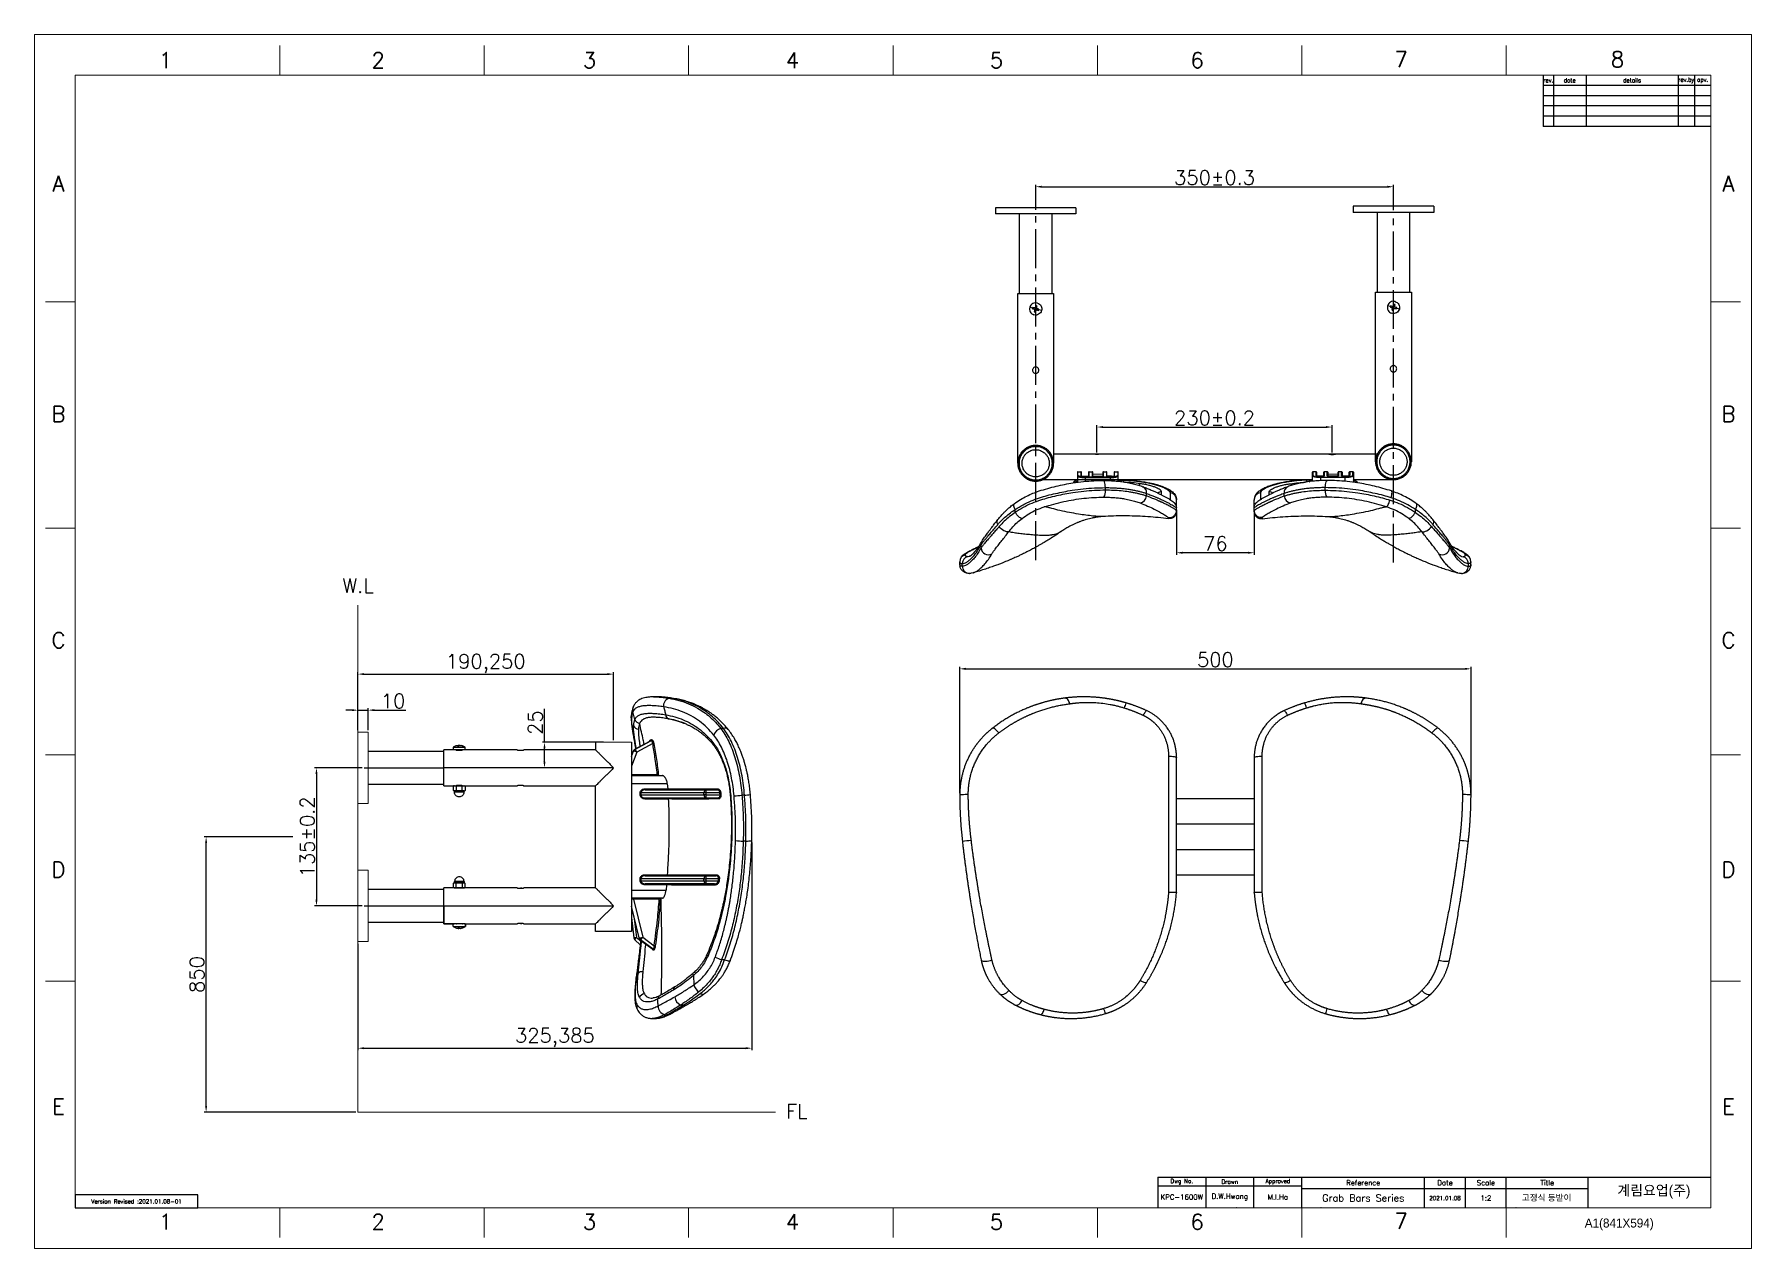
# Model space of a CAD drawing. Header units: inches. Extents: x 63 to 903, y 39 to 633.
import ezdxf

# ---------------------------------------------------------------- set-up
doc = ezdxf.new("R2010")
doc.units = ezdxf.units.IN
doc.header["$MEASUREMENT"] = 0
doc.linetypes.add('CENTER2', pattern=[28.575, 19.05, -3.175, 3.175, -3.175])
doc.linetypes.add('CENTERX2', pattern=[20.32, 12.7, -2.54, 2.54, -2.54])
doc.layers.get('0').update_dxf_attribs({"lineweight": 13})
doc.layers.get('Defpoints').update_dxf_attribs({"color": 3})
for name, color, linetype in [('5', 2, 'Continuous'), ('FORM', 7, 'Continuous'), ('TEXT', 2, 'Continuous'), ('중심선', 1, 'CENTER2')]:
    doc.layers.add(name, color=color, linetype=linetype)
doc.layers.add('윤곽선', color=7, linetype='Continuous', lineweight=9)
doc.styles.add('ROMANS', font='Gulim.ttf')
doc.styles.get("Standard").update_dxf_attribs({"font": 'romans.shx', "bigfont": 'ghs.shx'})
doc.dimstyles.new('2-1사본 Standard', dxfattribs={"dimtxt": 2.5, "dimasz": 3, "dimexe": 1, "dimexo": 1, "dimgap": 1, "dimtad": 1, "dimdec": 1, "dimlfac": 2, "dimdsep": 46, "dimtxsty": 'Standard', "dimcen": 0.09, "dimclrd": 1, "dimclre": 1, "dimclrt": 2, "dimadec": 0, "dimazin": 0, "dimtfac": 1, "dimtdec": 1, "dimtmove": 0, "dimatfit": 3, "dimfxl": 0, "dimtolj": 1, "dimtzin": 0, "dimarcsym": 0})

msp = doc.modelspace()

# ---------------------------------------------------------------- texts
msp.add_text('W.L', height=7).set_placement((213.813, 359.783))
at = {"char_height": 7.624, "attachment_point": 5}
for s, insert, width in [('1', (127.351, 620.344), 50), ('2', (231.307, 620.344), 50), ('3', (334.744, 620.344), 50), ('8', (837.475, 620.797), 50), ('A', (74.869, 560.01), 10), ('B', (74.869, 447.316), 10), ('C', (74.869, 336.628), 10), ('D', (74.869, 224.435), 10), ('E', (74.869, 108.465), 10), ('1', (127.351, 52.133), 50), ('2', (231.307, 52.133), 50), ('3', (334.744, 52.133), 50), ('4', (433.974, 52.133), 50), ('5', (533.82, 52.133), 50), ('6', (631.858, 52.133), 50), ('7', (731.689, 52.586), 50)]:
    msp.add_mtext(s, dxfattribs=dict(at, insert=insert, width=width))
for s, width, insert in [('4', 50, (433.974, 620.344)), ('5', 50, (533.82, 620.344)), ('6', 50, (631.858, 620.344)), ('7', 50, (731.689, 620.797)), ('8', 50, (837.475, 620.797)), ('A', 10, (891.81, 560.01)), ('B', 10, (891.81, 447.316)), ('C', 10, (891.81, 336.628)), ('D', 10, (891.81, 224.435)), ('E', 10, (891.81, 108.465))]:
    msp.add_mtext_dynamic_manual_height_columns(s, width=width, gutter_width=12.5, heights=[0], dxfattribs=dict(at, insert=insert))
at = {"layer": '5', "style": 'ROMANS'}
msp.add_text('A1(841X594)', height=4.375, dxfattribs=at).set_placement((821.49, 49.348))
at = {"layer": 'TEXT', "attachment_point": 5}
for s, insert, char_height, width in [('rev.', (803.621, 610.506), 2, 5), ('date', (814.121, 610.506), 2, 16), ('details', (844.621, 610.506), 2, 45), ('rev.by', (871.121, 610.506), 2, 8), ('apv.', (879.121, 610.506), 2, 8), ('Dwg No.', (624.371, 71.756), 2, 23.5), ('Drawn', (647.871, 71.756), 2, 23.5), ('Approved', (671.371, 71.756), 2, 23.5), ('Reference', (713.121, 71.256), 2.5, 60), ('Date', (753.121, 71.256), 2.5, 20), ('Scale', (773.121, 71.256), 2.5, 20), ('Title', (803.121, 71.256), 2.5, 40), ('{\\H0.8x;Version Revised :2021.01.08-01} ', (113.122, 62.131), 2.5, 72.12358), ('{KPC-1600W}', (624.371, 64.256), 2.5, 23.5), ('D.W.Hwang', (647.871, 64.256), 2.5, 23.5), ('M.I.Ha', (671.371, 64.256), 2.5, 23.5), ('Grab Bars Series', (713.121, 63.756), 3.5, 60), ('2021.01.08', (753.121, 63.756), 2, 20), ('1:2', (773.121, 63.756), 2.5, 20)]:
    msp.add_mtext(s, dxfattribs=dict(at, insert=insert, char_height=char_height, width=width))
at = {"layer": 'TEXT', "linetype": 'CENTERX2', "width": 60, "attachment_point": 5}
for s, insert, char_height in [('{\\fHYGothic-Medium|b0|i0|c129|p18;계림요업(주)}', (855.298, 66.748), 5), ('{\\fHY중고딕|b0|i0|c129|p18;고정식 등받이}', (802.841, 63.743), 3)]:
    msp.add_mtext(s, dxfattribs=dict(at, insert=insert, char_height=char_height))
at = {"layer": '윤곽선'}
msp.add_text('FL', height=7, dxfattribs=at).set_placement((430.83, 102.747))

# ---------------------------------------------------------------- blocks, each defined once
blk = doc.blocks.new('*D3')
at = {"layer": 'Defpoints', "color": 0}
for p in [(697.89, 440.9), (582.89, 427.53), (697.89, 427.53)]:
    blk.add_point(p, dxfattribs=at)
at = {"layer": '윤곽선', "color": 1, "lineweight": -2}
for p, q in [((582.89, 428.53), (582.89, 441.9)), ((585.89, 440.9), (694.89, 440.9)), ((697.89, 428.53), (697.89, 441.9))]:
    blk.add_line(p, q, dxfattribs=at)
at = {"layer": '윤곽선', "color": 1}
for points in [[(585.89, 441.4), (585.89, 440.4), (582.89, 440.9)], [(694.89, 441.4), (694.89, 440.4), (697.89, 440.9)]]:
    blk.add_solid(points, dxfattribs=at)
at = {"layer": '윤곽선', "color": 2, "insert": (640.39, 445.4), "char_height": 7, "attachment_point": 5}
blk.add_mtext('\\A1;230%%P0.2', dxfattribs=at)
blk = doc.blocks.new('*D4')
at = {"layer": 'Defpoints', "color": 0}
for p in [(621.79, 401.35), (659.79, 400.73), (621.79, 379.43)]:
    blk.add_point(p, dxfattribs=at)
at = {"layer": '윤곽선', "color": 1, "lineweight": -2}
for p, q in [((621.79, 400.35), (621.79, 378.43)), ((659.79, 399.73), (659.79, 378.43)), ((656.79, 379.43), (624.79, 379.43))]:
    blk.add_line(p, q, dxfattribs=at)
at = {"layer": '윤곽선', "color": 1}
for points in [[(624.79, 379.93), (624.79, 378.93), (621.79, 379.43)], [(656.79, 379.93), (656.79, 378.93), (659.79, 379.43)]]:
    blk.add_solid(points, dxfattribs=at)
at = {"layer": '윤곽선', "color": 2, "insert": (640.79, 383.93), "char_height": 7, "attachment_point": 5}
blk.add_mtext('\\A1;76', dxfattribs=at)
blk = doc.blocks.new('*D9')
at = {"layer": 'Defpoints', "color": 0}
for p in [(346.43, 320.05), (221.43, 291.69), (346.43, 286.69)]:
    blk.add_point(p, dxfattribs=at)
at = {"layer": '윤곽선', "color": 1, "lineweight": -2}
for p, q in [((221.43, 292.69), (221.43, 321.05)), ((224.43, 320.05), (343.43, 320.05)), ((346.43, 287.69), (346.43, 321.05))]:
    blk.add_line(p, q, dxfattribs=at)
at = {"layer": '윤곽선', "color": 1}
for points in [[(224.43, 320.55), (224.43, 319.55), (221.43, 320.05)], [(343.43, 320.55), (343.43, 319.55), (346.43, 320.05)]]:
    blk.add_solid(points, dxfattribs=at)
at = {"layer": '윤곽선', "color": 2, "insert": (283.93, 331.05), "char_height": 7, "attachment_point": 5}
blk.add_mtext('\\A1;\\P190,250', dxfattribs=at)
blk = doc.blocks.new('*D10')
at = {"layer": 'Defpoints', "color": 0}
for p in [(224.43, 274.19), (201.12, 206.69), (224.43, 206.69)]:
    blk.add_point(p, dxfattribs=at)
at = {"layer": '윤곽선', "color": 1, "lineweight": -2}
for p, q in [((223.43, 274.19), (200.12, 274.19)), ((201.12, 271.19), (201.12, 209.69)), ((223.43, 206.69), (200.12, 206.69))]:
    blk.add_line(p, q, dxfattribs=at)
at = {"layer": '윤곽선', "color": 1}
for points in [[(201.62, 271.19), (200.62, 271.19), (201.12, 274.19)], [(200.62, 209.69), (201.62, 209.69), (201.12, 206.69)]]:
    blk.add_solid(points, dxfattribs=at)
at = {"layer": '윤곽선', "color": 2, "insert": (196.62, 240.44), "char_height": 7, "attachment_point": 5, "rotation": 90}
blk.add_mtext('\\A1;135%%P0.2', dxfattribs=at)
blk = doc.blocks.new('*D11')
at = {"layer": 'Defpoints', "color": 0}
for p in [(226.43, 302.43), (221.43, 291.69), (226.43, 291.69)]:
    blk.add_point(p, dxfattribs=at)
at = {"layer": '윤곽선', "color": 1, "lineweight": -2}
for p, q in [((218.43, 302.43), (215.43, 302.43)), ((221.43, 292.69), (221.43, 303.43)), ((221.43, 302.43), (226.43, 302.43)), ((226.43, 292.69), (226.43, 303.43)), ((229.43, 302.43), (244.81, 302.43))]:
    blk.add_line(p, q, dxfattribs=at)
at = {"layer": '윤곽선', "color": 1}
for points in [[(218.43, 301.93), (218.43, 302.93), (221.43, 302.43)], [(229.43, 302.93), (229.43, 301.93), (226.43, 302.43)]]:
    blk.add_solid(points, dxfattribs=at)
at = {"layer": '윤곽선', "color": 2, "insert": (238.62, 306.93), "char_height": 7, "attachment_point": 5}
blk.add_mtext('\\A1;10', dxfattribs=at)
blk = doc.blocks.new('*D12')
at = {"layer": 'Defpoints', "color": 0}
for p in [(312.65, 286.69), (342.58, 286.69), (325.42, 274.19)]:
    blk.add_point(p, dxfattribs=at)
at = {"layer": '윤곽선', "color": 1, "lineweight": -2}
for p, q in [((312.65, 286.69), (312.65, 303.03)), ((341.58, 286.69), (311.65, 286.69)), ((312.65, 277.19), (312.65, 283.69)), ((324.42, 274.19), (311.65, 274.19))]:
    blk.add_line(p, q, dxfattribs=at)
at = {"layer": '윤곽선', "color": 1}
for points in [[(313.15, 283.69), (312.15, 283.69), (312.65, 286.69)], [(312.15, 277.19), (313.15, 277.19), (312.65, 274.19)]]:
    blk.add_solid(points, dxfattribs=at)
at = {"layer": '윤곽선', "color": 2, "insert": (308.15, 296.36), "char_height": 7, "attachment_point": 5, "rotation": 90}
blk.add_mtext('\\A1;25', dxfattribs=at)
blk = doc.blocks.new('*D13')
at = {"layer": 'Defpoints', "color": 0}
for p in [(147.14, 240.44), (190.6, 240.44), (221.43, 105.81)]:
    blk.add_point(p, dxfattribs=at)
at = {"layer": '윤곽선', "color": 1, "lineweight": -2}
for p, q in [((189.6, 240.44), (146.14, 240.44)), ((147.14, 108.81), (147.14, 237.44)), ((220.43, 105.81), (146.14, 105.81))]:
    blk.add_line(p, q, dxfattribs=at)
at = {"layer": '윤곽선', "color": 1}
for points in [[(146.64, 237.44), (147.64, 237.44), (147.14, 240.44)], [(146.64, 108.81), (147.64, 108.81), (147.14, 105.81)]]:
    blk.add_solid(points, dxfattribs=at)
at = {"layer": '윤곽선', "color": 2, "insert": (142.64, 173.13), "char_height": 7, "attachment_point": 5, "rotation": 90}
blk.add_mtext('\\A1;{850}', dxfattribs=at)
blk = doc.blocks.new('*D14')
at = {"layer": 'Defpoints', "color": 0}
for p in [(727.91, 558.46), (552.91, 546.18), (727.91, 545.93)]:
    blk.add_point(p, dxfattribs=at)
at = {"layer": '윤곽선', "color": 1, "lineweight": -2}
for p, q in [((552.91, 547.18), (552.91, 559.46)), ((555.91, 558.46), (724.91, 558.46)), ((727.91, 546.93), (727.91, 559.46))]:
    blk.add_line(p, q, dxfattribs=at)
at = {"layer": '윤곽선', "color": 1}
for points in [[(555.91, 558.96), (555.91, 557.96), (552.91, 558.46)], [(724.91, 558.96), (724.91, 557.96), (727.91, 558.46)]]:
    blk.add_solid(points, dxfattribs=at)
at = {"layer": '윤곽선', "color": 2, "insert": (640.41, 562.96), "char_height": 7, "attachment_point": 5}
blk.add_mtext('\\A1;350%%P0.3', dxfattribs=at)
blk = doc.blocks.new('*D15')
at = {"layer": 'Defpoints', "color": 0}
for p in [(414.04, 238.68), (221.43, 189.19), (414.04, 137.06)]:
    blk.add_point(p, dxfattribs=at)
at = {"layer": '윤곽선', "color": 1, "lineweight": -2}
for p, q in [((414.04, 237.68), (414.04, 136.06)), ((221.43, 188.19), (221.43, 136.06)), ((224.43, 137.06), (411.04, 137.06))]:
    blk.add_line(p, q, dxfattribs=at)
at = {"layer": '윤곽선', "color": 1}
for points in [[(224.43, 137.56), (224.43, 136.56), (221.43, 137.06)], [(411.04, 137.56), (411.04, 136.56), (414.04, 137.06)]]:
    blk.add_solid(points, dxfattribs=at)
at = {"layer": '윤곽선', "color": 2, "insert": (317.74, 142.23), "char_height": 7, "attachment_point": 5}
blk.add_mtext('\\A1;325,385', dxfattribs=at)
blk = doc.blocks.new('*D16')
at = {"layer": 'Defpoints', "color": 0}
for p in [(765.85, 322.64), (515.76, 260.81), (765.85, 260.81)]:
    blk.add_point(p, dxfattribs=at)
at = {"layer": '윤곽선', "color": 1, "lineweight": -2}
for p, q in [((515.76, 261.81), (515.76, 323.64)), ((518.76, 322.64), (762.85, 322.64)), ((765.85, 261.81), (765.85, 323.64))]:
    blk.add_line(p, q, dxfattribs=at)
at = {"layer": '윤곽선', "color": 1}
for points in [[(518.76, 323.14), (518.76, 322.14), (515.76, 322.64)], [(762.85, 323.14), (762.85, 322.14), (765.85, 322.64)]]:
    blk.add_solid(points, dxfattribs=at)
at = {"layer": '윤곽선', "color": 2, "insert": (640.8, 327.14), "char_height": 7, "attachment_point": 5}
blk.add_mtext('\\A1;500', dxfattribs=at)

# ---------------------------------------------------------------- dimensions: what is measured, and where the dimension line sits
at = {"layer": '윤곽선'}
for base, p1, p2, text, picture, middle in [((727.914, 558.456), (552.914, 546.184), (727.914, 545.934), '<>%%P0.3', '*D14', (640.414, 562.956)), ((697.889, 440.898), (582.889, 427.525), (697.889, 427.525), '<>%%P0.2', '*D3', (640.389, 445.398)), ((765.848, 322.635), (515.76, 260.81), (765.848, 260.81), '500', '*D16', (640.804, 327.135)), ((414.044, 137.059), (221.428, 189.194), (414.044, 238.683), '325,385', '*D15', (317.736, 142.225))]:
    dim = msp.add_linear_dim(base=base, p1=p1, p2=p2, text=text, dimstyle='2-1사본 Standard', override={"dimtxt": 7}, dxfattribs=at)
    dim.commit()
    dim.dimension.update_dxf_attribs({"geometry": picture, "text_midpoint": middle})
dim = msp.add_linear_dim(base=(621.789, 379.434), p1=(659.789, 400.732), p2=(621.789, 401.354), dimstyle='2-1사본 Standard', override={"dimtxt": 7}, dxfattribs=at)
dim.commit()
dim.dimension.update_dxf_attribs({"geometry": '*D4', "text_midpoint": (640.789, 383.934)})
for base, p1, p2, angle, text, picture, middle in [((346.428, 320.052), (221.428, 291.694), (346.428, 286.694), 180, '^J190,250', '*D9', (283.928, 331.052)), ((147.136, 240.444), (221.428, 105.809), (190.599, 240.444), 90, '{850}', '*D13', (142.636, 173.127))]:
    dim = msp.add_linear_dim(base=base, p1=p1, p2=p2, angle=angle, text=text, dimstyle='2-1사본 Standard', override={"dimtxt": 7}, dxfattribs=at)
    dim.commit()
    dim.dimension.update_dxf_attribs({"geometry": picture, "text_midpoint": middle})
for base, p1, p2, angle, picture, middle in [((226.428, 302.428), (221.428, 291.694), (226.428, 291.694), 180, '*D11', (238.621, 306.928)), ((312.648, 286.694), (325.416, 274.194), (342.576, 286.694), 90, '*D12', (308.148, 296.361))]:
    dim = msp.add_linear_dim(base=base, p1=p1, p2=p2, angle=angle, dimstyle='2-1사본 Standard', override={"dimtxt": 7}, dxfattribs=at)
    dim.commit()
    dim.dimension.update_dxf_attribs({"geometry": picture, "text_midpoint": middle})
dim = msp.add_linear_dim(base=(201.116, 206.694), p1=(224.428, 274.194), p2=(224.428, 206.694), angle=90, text='<>%%P0.2', dimstyle='2-1사본 Standard', override={"dimtxt": 7}, dxfattribs=at)
dim.commit()
dim.dimension.update_dxf_attribs({"geometry": '*D10', "text_midpoint": (201.116, 240.444), "dimtype": 160})

# ---------------------------------------------------------------- linework, layer by layer
at = {"color": 7, "linetype": 'Continuous'}
for p, q in [((63.122, 39.006), (63.122, 633.006)), ((63.122, 633.006), (903.121, 633.006)), ((903.121, 39.006), (903.121, 633.006)), ((183.122, 613.006), (183.122, 627.542)), ((283.122, 613.006), (283.122, 627.542)), ((383.122, 613.006), (383.122, 627.542)), ((483.122, 613.006), (483.122, 627.542)), ((583.122, 613.006), (583.122, 627.542)), ((683.122, 613.006), (683.122, 627.542)), ((783.122, 613.006), (783.122, 627.542)), ((83.122, 613.006), (83.122, 59.006)), ((883.121, 613.006), (83.122, 613.006)), ((83.122, 502.206), (68.586, 502.206)), ((883.123, 502.211), (897.659, 502.211)), ((83.122, 391.406), (68.586, 391.406)), ((883.124, 391.411), (897.661, 391.411)), ((83.122, 280.606), (68.586, 280.606)), ((883.126, 280.611), (897.662, 280.611)), ((83.122, 169.806), (68.586, 169.806)), ((883.127, 169.811), (897.663, 169.811)), ((183.122, 59.006), (183.122, 44.47)), ((283.122, 59.006), (283.122, 44.47)), ((383.122, 59.006), (383.122, 44.47)), ((483.122, 59.006), (483.122, 44.47)), ((583.122, 59.006), (583.122, 44.47)), ((683.122, 59.006), (683.122, 44.47)), ((783.122, 59.006), (783.122, 44.47)), ((63.122, 39.006), (903.121, 39.006))]:
    msp.add_line(p, q, dxfattribs=at)
at = {"linetype": 'Continuous'}
for p, q in [((883.121, 613.006), (883.121, 59.006)), ((883.121, 59.006), (83.122, 59.006))]:
    msp.add_line(p, q, dxfattribs=at)
at = {"color": 7, "linetype": 'Continuous', "lineweight": 25}
for p, q in [((533.214, 548.184), (533.214, 545.184)), ((572.614, 548.184), (533.214, 548.184)), ((572.614, 548.184), (572.614, 545.184)), ((708.214, 548.934), (708.214, 545.934)), ((747.614, 548.934), (708.214, 548.934)), ((747.614, 548.934), (747.614, 545.934)), ((572.614, 545.184), (533.214, 545.184)), ((544.914, 545.184), (544.914, 506.184)), ((560.914, 506.184), (560.914, 545.184)), ((747.614, 545.934), (708.214, 545.934)), ((719.914, 545.934), (719.914, 506.934)), ((735.914, 506.934), (735.914, 545.934)), ((544.164, 423.184), (544.164, 506.184)), ((561.664, 506.184), (561.664, 423.184)), ((719.164, 423.934), (719.164, 506.934)), ((736.664, 506.934), (736.664, 423.934)), ((551.4, 499.129), (550.035, 499.53)), ((551.4, 499.129), (551.309, 498.796)), ((551.309, 498.796), (552.342, 498.493)), ((551.503, 499.458), (551.4, 499.129)), ((552.536, 499.155), (551.503, 499.458)), ((552.053, 498.577), (552.248, 499.239)), ((552.443, 498.306), (552.14, 497.274)), ((552.14, 497.274), (552.802, 497.079)), ((553.021, 497.824), (552.359, 498.018)), ((553.026, 500.289), (552.722, 499.256)), ((552.802, 497.079), (553.105, 498.112)), ((552.807, 499.545), (553.469, 499.35)), ((553.688, 500.095), (553.026, 500.289)), ((553.292, 498.214), (554.324, 497.91)), ((553.384, 499.062), (553.688, 500.095)), ((554.519, 498.572), (553.486, 498.876)), ((553.774, 498.791), (553.58, 498.129)), ((554.324, 497.91), (554.427, 498.24)), ((554.427, 498.24), (554.519, 498.572)), ((555.792, 497.839), (554.427, 498.24)), ((726.4, 499.879), (725.035, 500.28)), ((726.4, 499.879), (726.309, 499.546)), ((726.309, 499.546), (727.342, 499.243)), ((726.503, 500.208), (726.4, 499.879)), ((727.536, 499.905), (726.503, 500.208)), ((727.053, 499.327), (727.248, 499.989)), ((727.443, 499.056), (727.14, 498.024)), ((727.14, 498.024), (727.802, 497.829)), ((728.021, 498.574), (727.359, 498.768)), ((728.026, 501.039), (727.722, 500.006)), ((727.802, 497.829), (728.105, 498.862)), ((727.807, 500.295), (728.469, 500.1)), ((728.688, 500.845), (728.026, 501.039)), ((728.292, 498.964), (729.324, 498.66)), ((728.384, 499.812), (728.688, 500.845)), ((729.519, 499.322), (728.486, 499.626)), ((728.774, 499.541), (728.58, 498.879)), ((729.324, 498.66), (729.427, 498.99)), ((729.427, 498.99), (729.519, 499.322)), ((730.792, 498.589), (729.427, 498.99)), ((573.31, 427.684), (561.664, 427.684)), ((719.914, 427.684), (561.664, 427.684)), ((719.914, 427.684), (707.517, 427.684)), ((556.457, 415.184), (559.914, 415.184)), ((556.457, 415.184), (688.289, 415.184)), ((559.914, 415.184), (564.914, 415.184)), ((571.614, 414.184), (571.272, 413.593)), ((571.856, 414.184), (571.534, 413.626)), ((573.039, 414.934), (572.913, 414.934)), ((573.039, 414.175), (573.289, 414.175)), ((573.055, 414.931), (573.055, 414.915)), ((573.289, 418.791), (573.289, 417.151)), ((573.289, 417.151), (573.289, 413.854)), ((573.539, 419.041), (575.039, 419.041)), ((573.539, 419.037), (575.039, 419.037)), ((573.539, 417.394), (573.539, 419.037)), ((575.039, 419.037), (575.039, 417.206)), ((575.289, 416.963), (575.289, 418.791)), ((576.539, 416.824), (578.539, 416.824)), ((576.539, 416.816), (578.539, 416.816)), ((589.289, 416.407), (577.289, 416.407)), ((577.289, 416.407), (577.289, 416.166)), ((577.289, 416.166), (589.289, 416.166)), ((578.789, 418.791), (578.789, 416.843)), ((579.039, 419.041), (580.539, 419.041)), ((579.039, 419.037), (580.539, 419.037)), ((579.039, 416.948), (579.039, 419.037)), ((580.539, 419.037), (580.539, 417.013)), ((580.789, 416.905), (580.789, 418.791)), ((581.039, 416.89), (585.539, 416.89)), ((581.039, 416.882), (585.539, 416.882)), ((585.789, 418.791), (585.789, 416.909)), ((586.07, 414.772), (585.989, 414.779)), ((586.039, 419.041), (587.539, 419.041)), ((586.039, 419.037), (587.539, 419.037)), ((586.039, 417.013), (586.039, 419.037)), ((587.539, 419.037), (587.539, 416.948)), ((587.789, 416.839), (587.789, 418.791)), ((588.039, 416.824), (590.039, 416.824)), ((590.039, 416.816), (588.039, 416.816)), ((589.289, 416.407), (589.289, 416.166)), ((591.289, 418.791), (591.289, 416.963)), ((591.539, 419.041), (593.039, 419.041)), ((591.539, 419.037), (593.039, 419.037)), ((591.539, 417.206), (591.539, 419.037)), ((593.039, 419.037), (593.039, 417.394)), ((593.289, 417.151), (593.289, 418.791)), ((593.289, 414.397), (593.289, 417.151)), ((593.344, 415.131), (596.383, 415.075)), ((593.664, 414.934), (593.539, 414.934)), ((596.07, 413.973), (596.051, 414.974)), ((688.234, 415.131), (685.195, 415.075)), ((685.508, 413.973), (685.527, 414.974)), ((687.913, 414.934), (688.039, 414.934)), ((688.289, 417.151), (688.289, 418.791)), ((688.289, 414.397), (688.289, 417.151)), ((690.039, 419.041), (688.539, 419.041)), ((688.539, 419.037), (688.539, 417.394)), ((690.039, 419.037), (688.539, 419.037)), ((690.039, 417.206), (690.039, 419.037)), ((690.289, 418.791), (690.289, 416.963)), ((693.539, 416.824), (691.539, 416.824)), ((691.539, 416.816), (693.539, 416.816)), ((692.289, 416.407), (704.289, 416.407)), ((692.289, 416.407), (692.289, 416.166)), ((704.289, 416.166), (692.289, 416.166)), ((693.789, 416.839), (693.789, 418.791)), ((695.539, 419.041), (694.039, 419.041)), ((694.039, 419.037), (694.039, 416.948)), ((695.539, 419.037), (694.039, 419.037)), ((695.508, 414.772), (695.589, 414.779)), ((695.539, 417.013), (695.539, 419.037)), ((695.789, 418.791), (695.789, 416.909)), ((700.539, 416.89), (696.039, 416.89)), ((700.539, 416.882), (696.039, 416.882)), ((700.789, 416.905), (700.789, 418.791)), ((702.539, 419.041), (701.039, 419.041)), ((701.039, 419.037), (701.039, 417.013)), ((702.539, 419.037), (701.039, 419.037)), ((702.539, 416.948), (702.539, 419.037)), ((702.789, 418.791), (702.789, 416.843)), ((705.039, 416.824), (703.039, 416.824)), ((705.039, 416.816), (703.039, 416.816)), ((704.289, 416.407), (704.289, 416.166)), ((706.289, 416.963), (706.289, 418.791)), ((708.039, 419.041), (706.539, 419.041)), ((706.539, 419.037), (706.539, 417.206)), ((708.039, 419.037), (706.539, 419.037)), ((708.039, 417.394), (708.039, 419.037)), ((708.289, 418.791), (708.289, 417.151)), ((708.289, 417.151), (708.289, 413.854)), ((708.289, 415.184), (727.914, 415.184)), ((708.539, 414.175), (708.289, 414.175)), ((708.523, 414.931), (708.522, 414.915)), ((708.539, 414.934), (708.665, 414.934)), ((709.722, 414.184), (710.044, 413.626)), ((709.964, 414.184), (710.305, 413.593)), ((586.999, 409.984), (586.999, 411.279)), ((607.053, 407.185), (607.053, 408.465)), ((621.737, 405.901), (621.789, 405.311)), ((659.841, 405.901), (659.789, 405.311)), ((674.525, 407.185), (674.525, 408.465)), ((694.578, 409.984), (694.578, 411.279)), ((542.929, 399.103), (542.929, 400.596)), ((586.679, 397.191), (586.576, 397.179)), ((617.864, 396.158), (617.864, 396.161)), ((621.789, 400.111), (621.789, 401.354)), ((659.789, 400.111), (659.789, 401.354)), ((663.713, 396.158), (663.713, 396.161)), ((694.899, 397.191), (695.001, 397.179)), ((738.649, 399.103), (738.649, 400.596)), ((526.212, 381.744), (526.212, 383.26)), ((755.365, 381.744), (755.365, 383.26)), ((515.744, 373.686), (515.744, 374.997)), ((515.744, 373.711), (515.744, 374.99)), ((515.744, 373.711), (515.822, 372.979)), ((517.031, 372.812), (517.031, 374.102)), ((522.199, 369.594), (522.265, 369.608)), ((759.379, 369.594), (759.313, 369.608)), ((764.547, 372.812), (764.547, 374.102)), ((765.833, 373.711), (765.756, 372.979)), ((765.833, 373.711), (765.833, 374.99)), ((765.834, 373.686), (765.834, 374.997)), ((522.265, 369.587), (520.373, 369.315)), ((759.313, 369.587), (761.204, 369.315)), ((366.175, 308.934), (365.95, 308.939)), ((365.95, 308.939), (366.175, 308.934)), ((366.175, 308.949), (366.175, 308.949)), ((367.57, 308.949), (366.175, 308.949)), ((367.802, 308.94), (367.529, 308.949)), ((368.555, 308.914), (367.802, 308.94)), ((356.891, 297.833), (355.908, 301.721)), ((337.678, 286.694), (337.678, 282.944)), ((355.178, 286.694), (355.178, 194.194)), ((364.281, 287.326), (356.698, 283.197)), ((364.29, 287.325), (356.717, 283.202)), ((356.891, 283.202), (364.687, 287.446)), ((365.596, 286.098), (357.849, 281.88)), ((364.508, 287.859), (364.901, 287.979)), ((400.188, 293.499), (398.873, 293.499)), ((263.428, 282.194), (226.428, 282.194)), ((269.353, 282.944), (263.428, 282.944)), ((267.928, 284.244), (267.928, 282.944)), ((269.686, 285.059), (270.356, 285.208)), ((270.484, 284.989), (270.083, 284.244)), ((270.458, 285.208), (270.154, 284.978)), ((270.154, 284.978), (270.484, 284.989)), ((270.464, 284.988), (270.464, 285.223)), ((270.551, 285.208), (270.464, 285.188)), ((270.484, 284.989), (270.816, 284.978)), ((270.906, 285.08), (270.737, 285.208)), ((270.816, 284.978), (271.12, 285.208)), ((271.306, 285.208), (272.339, 284.978)), ((272.533, 284.978), (271.5, 285.208)), ((272.339, 284.978), (272.533, 284.978)), ((273.807, 282.944), (273.807, 284.244)), ((273.882, 284.244), (273.807, 284.244)), ((273.928, 282.944), (273.928, 284.244)), ((299.353, 282.944), (273.97, 282.944)), ((337.678, 282.944), (302.503, 282.944)), ((337.678, 284.694), (337.678, 282.944)), ((355.178, 279.8), (356.217, 282.437)), ((356.044, 282.437), (355.178, 280.24)), ((356.019, 282.43), (355.178, 280.294)), ((357.849, 281.88), (355.178, 275.099)), ((356.217, 282.437), (356.044, 282.437)), ((356.717, 283.202), (356.891, 283.202)), ((346.428, 274.194), (263.428, 274.194)), ((355.178, 270.944), (367.845, 270.944)), ((355.178, 270.444), (370.166, 270.444)), ((226.428, 266.194), (263.428, 266.194)), ((263.428, 265.444), (268.347, 265.444)), ((268.735, 265.444), (268.042, 265.303)), ((268.042, 265.303), (268.042, 263.085)), ((268.042, 263.085), (268.735, 262.944)), ((268.628, 262.944), (268.628, 262.244)), ((269.429, 265.303), (268.735, 265.444)), ((268.735, 262.944), (269.429, 263.085)), ((270.872, 265.444), (269.429, 265.303)), ((269.429, 265.303), (269.429, 263.085)), ((269.429, 263.085), (270.872, 262.944)), ((272.315, 265.303), (270.872, 265.444)), ((270.872, 262.944), (272.315, 263.085)), ((273.064, 265.444), (272.315, 265.303)), ((272.315, 263.085), (272.315, 265.303)), ((272.315, 263.085), (273.064, 262.944)), ((273.814, 265.303), (273.064, 265.444)), ((273.064, 262.944), (273.814, 263.085)), ((273.228, 262.244), (273.228, 262.944)), ((273.228, 262.944), (273.228, 262.244)), ((273.814, 265.303), (273.428, 265.444)), ((273.515, 265.444), (299.353, 265.444)), ((273.814, 265.303), (273.814, 263.085)), ((302.503, 265.444), (337.678, 265.444)), ((337.678, 215.444), (337.678, 265.444)), ((372.734, 266.444), (355.178, 266.444)), ((359.404, 260.944), (359.404, 261.944)), ((359.837, 261.944), (359.404, 261.944)), ((359.837, 260.944), (359.404, 260.944)), ((390.668, 261.944), (359.837, 261.944)), ((359.837, 261.944), (359.837, 260.944)), ((359.837, 260.944), (390.668, 260.944)), ((361.849, 263.944), (372.92, 263.944)), ((361.936, 263.444), (391.704, 263.444)), ((372.734, 266.444), (372.919, 263.977)), ((390.668, 260.944), (390.668, 261.944)), ((391.607, 261.944), (390.668, 261.944)), ((391.607, 260.944), (390.668, 260.944)), ((391.607, 261.944), (391.607, 260.944)), ((398.464, 261.944), (391.607, 261.944)), ((391.607, 260.944), (398.539, 260.944)), ((391.704, 263.444), (397.004, 263.444)), ((398.861, 261.976), (398.936, 260.974)), ((410.49, 260.819), (409.23, 260.819)), ((373.22, 258.944), (361.849, 258.944)), ((391.704, 259.444), (361.936, 259.444)), ((373.219, 258.968), (373.22, 258.944)), ((397.363, 259.444), (391.704, 259.444)), ((621.804, 259.185), (659.804, 259.185)), ((659.804, 246.685), (621.804, 246.685)), ((411.151, 238.396), (409.881, 238.396)), ((621.804, 234.185), (659.804, 234.185)), ((268.695, 217.944), (268.695, 218.644)), ((273.294, 217.944), (273.294, 218.644)), ((273.295, 218.644), (273.295, 217.944)), ((359.404, 218.944), (359.404, 219.944)), ((359.404, 219.944), (359.837, 219.944)), ((359.404, 218.944), (359.837, 218.944)), ((390.668, 219.944), (359.837, 219.944)), ((359.837, 219.944), (359.837, 218.944)), ((359.837, 218.944), (390.668, 218.944)), ((361.849, 221.944), (372.684, 221.944)), ((361.936, 221.444), (391.704, 221.444)), ((390.668, 218.944), (390.668, 219.944)), ((390.668, 219.944), (391.607, 219.944)), ((390.668, 218.944), (391.607, 218.944)), ((397.815, 219.944), (391.607, 219.944)), ((391.607, 219.944), (391.607, 218.944)), ((391.607, 218.944), (397.696, 218.944)), ((391.704, 221.444), (396.446, 221.444)), ((659.804, 221.685), (621.804, 221.685)), ((263.428, 214.694), (226.428, 214.694)), ((269.353, 215.568), (263.428, 215.568)), ((268.109, 217.803), (268.802, 217.944)), ((268.109, 215.585), (268.109, 217.803)), ((268.802, 215.444), (268.109, 215.585)), ((268.802, 217.944), (269.495, 217.803)), ((269.495, 215.585), (268.802, 215.444)), ((269.495, 217.803), (270.938, 217.944)), ((269.495, 215.585), (269.495, 217.803)), ((270.938, 215.444), (269.495, 215.585)), ((270.938, 217.944), (272.381, 217.803)), ((272.381, 215.585), (270.938, 215.444)), ((272.381, 217.803), (273.131, 217.944)), ((272.381, 217.803), (272.381, 215.585)), ((273.131, 215.444), (272.381, 215.585)), ((273.131, 217.944), (273.881, 217.803)), ((273.881, 215.585), (273.131, 215.444)), ((273.881, 215.585), (273.494, 215.444)), ((273.881, 215.585), (273.881, 217.803)), ((299.353, 215.444), (273.923, 215.444)), ((301.532, 215.322), (300.928, 215.301)), ((337.678, 215.444), (302.503, 215.444)), ((355.178, 214.444), (372.09, 214.444)), ((370.357, 210.444), (355.178, 210.444)), ((372.301, 216.944), (361.849, 216.944)), ((391.704, 217.444), (361.936, 217.444)), ((372.299, 216.904), (372.09, 214.444)), ((395.784, 217.444), (391.704, 217.444)), ((263.428, 206.694), (346.428, 206.694)), ((359, 190.974), (355.178, 206.496)), ((355.178, 205.79), (358.826, 190.974)), ((355.178, 205.701), (358.803, 190.979)), ((368.768, 209.944), (356.112, 209.944)), ((356.112, 209.944), (360.693, 191.338)), ((226.428, 198.694), (263.428, 198.694)), ((263.428, 197.944), (268.423, 197.944)), ((269.42, 197.944), (263.495, 197.944)), ((267.995, 196.644), (267.995, 197.944)), ((269.753, 195.829), (270.423, 195.681)), ((270.55, 195.899), (270.149, 196.644)), ((270.524, 195.681), (270.221, 195.91)), ((270.221, 195.91), (270.55, 195.899)), ((270.53, 195.9), (270.53, 195.665)), ((270.617, 195.681), (270.53, 195.7)), ((270.55, 195.899), (270.883, 195.91)), ((270.972, 195.808), (270.803, 195.681)), ((270.883, 195.91), (271.186, 195.681)), ((271.372, 195.681), (272.405, 195.91)), ((272.6, 195.91), (271.567, 195.681)), ((272.405, 195.91), (272.6, 195.91)), ((273.518, 197.944), (299.353, 197.944)), ((273.873, 197.944), (273.873, 196.644)), ((273.949, 196.644), (273.873, 196.644)), ((273.995, 197.944), (273.995, 196.644)), ((300.928, 198.087), (301.532, 198.066)), ((302.503, 197.944), (337.678, 197.944)), ((337.678, 194.194), (337.678, 197.944)), ((337.678, 194.194), (337.678, 197.944)), ((355.178, 194.194), (337.678, 194.194)), ((355.178, 200.953), (356.405, 190.989)), ((356.865, 190.08), (359.52, 187.577)), ((358.826, 190.974), (359, 190.974)), ((359.369, 190.13), (365.588, 185.548)), ((359.565, 190.123), (359.392, 190.123)), ((359.392, 190.123), (365.597, 185.552)), ((365.84, 185.5), (359.565, 190.123)), ((360.693, 191.338), (366.302, 187.205)), ((366.029, 185.018), (365.786, 185.069)), ((400.76, 180.239), (399.267, 180.239)), ((385.511, 172.593), (385.622, 168.02)), ((365.317, 151.6), (365.402, 151.606)), ((365.402, 151.591), (366.694, 151.591)), ((366.725, 151.615), (366.694, 151.613)), ((366.694, 151.613), (366.725, 151.615)), ((380.762, 158.187), (379.292, 158.187))]:
    msp.add_line(p, q, dxfattribs=at)
for p, q in [((584.493, 427.685), (581.285, 427.683)), ((696.285, 427.685), (699.493, 427.683)), ((585.789, 417.85), (580.789, 417.85)), ((695.789, 417.85), (700.789, 417.85)), ((355.178, 286.694), (337.678, 286.694)), ((226.428, 256.694), (221.428, 256.694)), ((221.428, 224.194), (221.428, 189.194)), ((226.428, 224.194), (221.428, 224.194)), ((226.428, 224.194), (226.428, 189.194)), ((226.428, 214.694), (226.428, 198.694)), ((226.428, 189.194), (221.428, 189.194))]:
    msp.add_line(p, q)
at = {"color": 8, "linetype": 'Continuous', "lineweight": 25}
for p, q in [((572.913, 414.915), (572.913, 414.934)), ((573.039, 414.934), (573.039, 414.93)), ((573.039, 414.175), (573.039, 413.821)), ((573.539, 419.041), (573.539, 419.037)), ((575.039, 419.041), (575.039, 419.037)), ((576.539, 416.824), (576.539, 416.816)), ((577.289, 414.325), (577.289, 416.166)), ((578.539, 416.824), (578.539, 416.816)), ((579.039, 419.041), (579.039, 419.037)), ((580.539, 419.041), (580.539, 419.037)), ((581.039, 416.89), (581.039, 416.882)), ((585.539, 416.89), (585.539, 416.882)), ((586.039, 419.037), (586.039, 419.041)), ((587.539, 419.037), (587.539, 419.041)), ((588.039, 416.816), (588.039, 416.824)), ((589.289, 416.166), (589.289, 414.707)), ((590.039, 416.816), (590.039, 416.824)), ((591.539, 419.037), (591.539, 419.041)), ((593.039, 419.037), (593.039, 419.041)), ((593.452, 414.994), (596.051, 414.974)), ((593.539, 414.372), (593.539, 414.934)), ((593.664, 414.934), (593.664, 414.357)), ((688.126, 414.994), (685.527, 414.974)), ((687.913, 414.934), (687.913, 414.357)), ((688.039, 414.372), (688.039, 414.934)), ((688.539, 419.037), (688.539, 419.041)), ((690.039, 419.037), (690.039, 419.041)), ((691.539, 416.816), (691.539, 416.824)), ((692.289, 416.166), (692.289, 414.707)), ((693.539, 416.816), (693.539, 416.824)), ((694.039, 419.037), (694.039, 419.041)), ((695.539, 419.037), (695.539, 419.041)), ((696.039, 416.89), (696.039, 416.882)), ((700.539, 416.89), (700.539, 416.882)), ((701.039, 419.041), (701.039, 419.037)), ((702.539, 419.041), (702.539, 419.037)), ((703.039, 416.824), (703.039, 416.816)), ((704.289, 414.325), (704.289, 416.166)), ((705.039, 416.824), (705.039, 416.816)), ((706.539, 419.041), (706.539, 419.037)), ((708.039, 419.041), (708.039, 419.037)), ((708.539, 414.934), (708.539, 414.93)), ((708.539, 414.175), (708.539, 413.821)), ((708.665, 414.915), (708.665, 414.934)), ((614.516, 407.711), (614.507, 409.183)), ((667.062, 407.711), (667.071, 409.183)), ((520.348, 377.64), (519.645, 377.493)), ((761.229, 377.64), (761.933, 377.493)), ((270.458, 284.988), (270.458, 285.208)), ((270.737, 285.208), (270.737, 284.981)), ((356.019, 282.43), (356.044, 282.437)), ((356.698, 283.197), (356.717, 283.202)), ((224.428, 274.194), (263.428, 274.194)), ((272.367, 265.364), (272.367, 265.467)), ((272.434, 215.524), (272.434, 215.421)), ((224.428, 206.694), (263.428, 206.694)), ((270.524, 195.9), (270.524, 195.681)), ((270.803, 195.681), (270.803, 195.907)), ((356.511, 200.287), (357.633, 191.172)), ((357.633, 191.172), (359.716, 189.209)), ((358.803, 190.979), (358.826, 190.974)), ((359.392, 190.123), (359.369, 190.13)), ((365.557, 185.581), (365.597, 185.552)), ((366.552, 151.605), (366.519, 151.603))]:
    msp.add_line(p, q, dxfattribs=at)
at = {"color": 8, "linetype": 'Continuous', "lineweight": 25, "flags": 128}
for points in [[(571.795, 414.08), (571.723, 414.121), (571.663, 414.156), (571.626, 414.177), (571.614, 414.184)], [(586.999, 411.279), (586.971, 412.076), (586.892, 412.831), (586.768, 413.504), (586.604, 414.061), (586.41, 414.472), (586.195, 414.714), (586.07, 414.772)], [(594.963, 414.184), (594.951, 414.177), (594.914, 414.156), (594.854, 414.121), (594.782, 414.08)], [(596.051, 414.974), (596.28, 415.085), (596.383, 415.075)], [(605.785, 413.98), (606.12, 414.059), (606.279, 414.034)], [(675.793, 413.98), (675.457, 414.059), (675.298, 414.034)], [(685.527, 414.974), (685.298, 415.085), (685.194, 415.075)], [(686.614, 414.184), (686.627, 414.177), (686.664, 414.156), (686.724, 414.121), (686.796, 414.08)], [(694.578, 411.279), (694.607, 412.076), (694.685, 412.831), (694.81, 413.504), (694.973, 414.061), (695.168, 414.472), (695.383, 414.714), (695.508, 414.772)], [(709.783, 414.08), (709.854, 414.121), (709.914, 414.156), (709.951, 414.177), (709.964, 414.184)], [(542.929, 400.596), (542.628, 401.178), (542.402, 401.736), (542.259, 402.25), (542.206, 402.698), (542.244, 403.064), (542.371, 403.332), (542.441, 403.405)], [(726.749, 406.33), (726.949, 407.043), (727.097, 407.724), (727.188, 408.339), (727.216, 408.862), (727.181, 409.267), (727.085, 409.537), (727.001, 409.626)], [(738.649, 400.596), (738.95, 401.178), (739.176, 401.736), (739.319, 402.25), (739.372, 402.698), (739.334, 403.064), (739.206, 403.332), (739.137, 403.405)], [(355.197, 298.149), (355.061, 298.847), (355.065, 299.3)], [(411.151, 238.396), (411.912, 238.4), (412.602, 238.424), (413.187, 238.468), (413.637, 238.527), (413.927, 238.6), (414.044, 238.683), (414.046, 238.694)], [(403.431, 179.68), (403.346, 179.625), (403.088, 179.618), (402.675, 179.682), (402.129, 179.811), (401.479, 180), (400.76, 180.239)], [(385.511, 172.593), (385.386, 172.877), (385.302, 173.136), (385.262, 173.364), (385.266, 173.555), (385.314, 173.704), (385.387, 173.793)], [(390.425, 163.464), (390.2, 163.372), (389.821, 163.384), (389.37, 163.548), (388.873, 163.858)], [(374.069, 153.742), (374.195, 153.809), (374.476, 153.995)]]:
    msp.add_lwpolyline(points, dxfattribs=at)
at = {"color": 7, "linetype": 'Continuous', "lineweight": 25, "flags": 128}
for points in [[(572.505, 413.809), (572.378, 413.882), (572.257, 413.953), (572.144, 414.018), (572.046, 414.074), (571.965, 414.121), (571.905, 414.156), (571.868, 414.177), (571.856, 414.184)], [(709.073, 413.809), (709.199, 413.882), (709.321, 413.953), (709.433, 414.018), (709.532, 414.074), (709.613, 414.121), (709.673, 414.156), (709.71, 414.177), (709.722, 414.184)], [(724.498, 401.863), (724.691, 402.006), (724.905, 402.248), (725.133, 402.58), (725.369, 402.992), (725.605, 403.472), (725.833, 404.005), (726.047, 404.573), (726.24, 405.16)], [(727.001, 409.626), (726.931, 409.657), (726.727, 409.624)], [(546.223, 396.187), (545.878, 396.25), (545.481, 396.421), (545.049, 396.693), (544.596, 397.056), (544.142, 397.496), (543.701, 397.997), (543.292, 398.539), (542.929, 399.103)], [(735.354, 396.187), (735.7, 396.25), (736.096, 396.421), (736.529, 396.693), (736.981, 397.056), (737.436, 397.496), (737.877, 397.997), (738.286, 398.539), (738.649, 399.103)], [(539.783, 389.747), (539.283, 389.667), (538.692, 389.719), (538.042, 389.903), (537.366, 390.208), (536.7, 390.618), (536.077, 391.113), (535.53, 391.667), (535.087, 392.251)], [(741.794, 389.747), (742.295, 389.667), (742.886, 389.719), (743.536, 389.903), (744.211, 390.208), (744.878, 390.618), (745.501, 391.113), (746.048, 391.667), (746.491, 392.251)], [(520.376, 369.315), (520.579, 369.313), (521.36, 369.418)], [(761.202, 369.315), (760.999, 369.313), (760.217, 369.418)], [(355.966, 303.889), (355.999, 303.969), (356.109, 304.205)], [(370.975, 304.084), (370.987, 304.813), (371.106, 305.54), (371.325, 306.233), (371.635, 306.861), (372.023, 307.397), (372.471, 307.817), (372.959, 308.102), (373.466, 308.239)], [(374.357, 308.34), (374.791, 308.332), (374.95, 308.299)], [(569.567, 305.547), (569.408, 306.151), (569.19, 306.712), (568.919, 307.213), (568.604, 307.637), (568.255, 307.969), (567.884, 308.201), (567.503, 308.322), (567.124, 308.331)], [(714.484, 308.331), (714.106, 308.322), (713.724, 308.201), (713.353, 307.969), (713.005, 307.637), (712.689, 307.213), (712.418, 306.712), (712.2, 306.151), (712.041, 305.547)], [(605.575, 299.876), (605.836, 300.381), (606.091, 300.846), (606.336, 301.259), (606.561, 301.607), (606.762, 301.88), (606.932, 302.071), (607.066, 302.174), (607.16, 302.185)], [(674.448, 302.185), (674.542, 302.174), (674.676, 302.071), (674.846, 301.88), (675.047, 301.607), (675.272, 301.259), (675.517, 300.846), (675.773, 300.381), (676.033, 299.876)], [(534.891, 291.304), (534.445, 291.859), (533.972, 292.367), (533.493, 292.807), (533.027, 293.161), (532.594, 293.415), (532.212, 293.557), (531.895, 293.582), (531.659, 293.489)], [(749.949, 293.489), (749.713, 293.582), (749.397, 293.557), (749.014, 293.415), (748.581, 293.161), (748.115, 292.807), (747.636, 292.367), (747.164, 291.859), (746.717, 291.304)], [(617.92, 279.89), (618.654, 279.89), (619.373, 279.863), (620.044, 279.809), (620.639, 279.732), (621.132, 279.633), (621.5, 279.518), (621.727, 279.391), (621.804, 279.259)], [(659.804, 279.259), (659.881, 279.391), (660.109, 279.518), (660.477, 279.633), (660.969, 279.732), (661.564, 279.809), (662.235, 279.863), (662.954, 279.89), (663.688, 279.89)], [(268.428, 265.444), (268.212, 265.365), (268.039, 265.302)], [(268.039, 263.086), (268.257, 263.006), (268.428, 262.944)], [(273.424, 262.943), (273.644, 263.023), (273.817, 263.086)], [(519.942, 261.111), (519.173, 261.115), (518.408, 261.104), (517.685, 261.08), (517.039, 261.043), (516.5, 260.995), (516.096, 260.938), (515.845, 260.876), (515.76, 260.81)], [(765.848, 260.81), (765.764, 260.876), (765.513, 260.938), (765.108, 260.995), (764.569, 261.043), (763.923, 261.08), (763.2, 261.104), (762.435, 261.115), (761.667, 261.111)], [(268.106, 217.802), (268.324, 217.882), (268.495, 217.944)], [(268.495, 215.444), (268.279, 215.523), (268.106, 215.586)], [(273.491, 217.945), (273.711, 217.865), (273.884, 217.802)], [(526.228, 180.23), (526.371, 179.991), (526.688, 179.802), (527.162, 179.672), (527.769, 179.609), (528.475, 179.616), (529.244, 179.692), (530.035, 179.833), (530.806, 180.032), (531.516, 180.279)], [(750.092, 180.279), (750.802, 180.032), (751.573, 179.833), (752.364, 179.692), (753.133, 179.616), (753.84, 179.609), (754.446, 179.672), (754.92, 179.802), (755.237, 179.991), (755.381, 180.23)], [(357.441, 171.199), (357.442, 171.315), (357.54, 171.705)], [(607.069, 169.073), (606.951, 168.998), (606.736, 168.989), (606.431, 169.047), (606.048, 169.17), (605.598, 169.354), (605.097, 169.591), (604.563, 169.875), (604.014, 170.195)], [(677.595, 170.195), (677.045, 169.875), (676.511, 169.591), (676.01, 169.354), (675.561, 169.17), (675.177, 169.047), (674.873, 168.989), (674.658, 168.998), (674.54, 169.073)], [(535.102, 163.849), (535.545, 163.539), (536.092, 163.374), (536.715, 163.363), (537.382, 163.505), (538.058, 163.794), (538.707, 164.214), (539.298, 164.745), (539.799, 165.358)], [(542.945, 158.178), (543.307, 158.066), (543.717, 158.076), (544.157, 158.207), (544.612, 158.454), (545.064, 158.808), (545.497, 159.256), (545.893, 159.781), (546.239, 160.363)], [(735.369, 160.363), (735.715, 159.781), (736.111, 159.256), (736.544, 158.808), (736.996, 158.454), (737.451, 158.207), (737.892, 158.076), (738.301, 158.066), (738.664, 158.178)], [(741.809, 165.358), (742.31, 164.745), (742.901, 164.214), (743.551, 163.794), (744.226, 163.505), (744.893, 163.363), (745.516, 163.374), (746.063, 163.539), (746.506, 163.849)], [(555.353, 153.468), (555.546, 153.474), (555.76, 153.586), (555.988, 153.8), (556.224, 154.109), (556.46, 154.504), (556.688, 154.971), (556.902, 155.498), (557.095, 156.067)], [(724.513, 156.067), (724.706, 155.498), (724.92, 154.971), (725.149, 154.504), (725.384, 154.109), (725.62, 153.8), (725.848, 153.586), (726.062, 153.474), (726.255, 153.468)]]:
    msp.add_lwpolyline(points, dxfattribs=at)
at = {"color": 7, "linetype": 'Continuous', "lineweight": 25}
for centre, radius, start, end in [((572.913, 413.434), 1.5, 90, 150), ((573.155, 413.434), 1.5, 93.801512, 150), ((573.155, 413.434), 0.75, 98.899429, 150), ((573.039, 415.184), 0.25, 270, 0), ((573.039, 415.18), 0.25, 273.801512, 0), ((573.539, 418.791), 0.25, 90, 180), ((573.536, 418.789), 0.248, 89.515718, 179.5018), ((573.535, 417.147), 0.246, 89.166429, 179.138141), ((575.039, 418.791), 0.25, 0, 90), ((575.041, 418.789), 0.248, 0.499418, 90.483064), ((579.039, 418.791), 0.25, 90, 180), ((579.036, 418.789), 0.248, 89.515718, 179.5018), ((580.539, 418.791), 0.25, 0, 90), ((580.541, 418.789), 0.248, 0.499418, 90.483064), ((586.039, 418.791), 0.25, 90, 180), ((586.036, 418.789), 0.248, 89.515718, 179.5018), ((587.539, 418.791), 0.25, 0, 90), ((587.541, 418.789), 0.248, 0.4982, 90.484282), ((591.539, 418.791), 0.25, 90, 180), ((591.536, 418.789), 0.248, 89.515718, 179.5018), ((593.039, 418.791), 0.25, 0, 90), ((593.041, 418.789), 0.248, 0.4982, 90.484282), ((593.042, 417.147), 0.246, 0.861859, 90.833571), ((593.539, 415.184), 0.25, 180, 270), ((593.664, 413.434), 1.5, 30, 90), ((687.913, 413.434), 1.5, 90, 150), ((688.039, 415.184), 0.25, 270, 0), ((688.539, 418.791), 0.25, 90, 180), ((688.537, 418.789), 0.248, 89.515718, 179.5018), ((688.536, 417.147), 0.246, 89.166429, 179.138141), ((690.039, 418.791), 0.25, 0, 90), ((690.041, 418.789), 0.248, 0.4982, 90.484282), ((694.039, 418.791), 0.25, 90, 180), ((694.037, 418.789), 0.248, 89.515718, 179.5018), ((695.539, 418.791), 0.25, 0, 90), ((695.541, 418.789), 0.248, 0.4982, 90.484282), ((701.039, 418.791), 0.25, 90, 180), ((701.037, 418.789), 0.248, 89.516936, 179.500582), ((702.539, 418.791), 0.25, 0, 90), ((702.541, 418.789), 0.248, 0.4982, 90.484282), ((706.539, 418.791), 0.25, 90, 180), ((706.537, 418.789), 0.248, 89.516936, 179.500582), ((708.039, 418.791), 0.25, 0, 90), ((708.041, 418.789), 0.248, 0.4982, 90.484282), ((708.043, 417.147), 0.246, 0.861859, 90.833571), ((708.539, 415.184), 0.25, 180, 270), ((708.539, 415.18), 0.25, 180, 266.198488), ((708.423, 413.434), 1.5, 30, 86.198488), ((708.423, 413.434), 0.75, 30, 81.100571), ((708.665, 413.434), 1.5, 30, 90), ((581.242, 409.429), 5.784, 330.787927, 5.502679), ((603.328, 407.44), 3.734, 280.33732, 356.079011), ((678.249, 407.44), 3.734, 183.920989, 259.66268), ((700.335, 409.429), 5.784, 174.497321, 209.212073), ((519.235, 374.985), 3.491, 101.264601, 179.912074), ((529.828, 382.073), 3.631, 185.198402, 297.423574), ((751.749, 382.073), 3.631, 242.576426, 354.801598), ((762.342, 374.985), 3.491, 0.087926, 78.735399), ((520.523, 374.113), 3.492, 104.553177, 180.188079), ((761.055, 374.113), 3.492, 359.811921, 75.446823), ((606.753, 300.959), 10.822, 152.488454, 166.451884), ((674.856, 300.959), 10.822, 13.548024, 27.511638), ((358.639, 295.63), 2.51, 199.280499, 269.046248), ((359.339, 298.629), 2.574, 198.004925, 267.612309), ((373.885, 299.998), 1.937, 174.657333, 250.688686), ((364.034, 287.74), 0.488, 301.599991, 13.997082), ((364.43, 287.859), 0.486, 301.890676, 14.313533), ((367.436, 276.519), 9.754, 97.73574, 100.874148), ((400.013, 288.918), 4.721, 103.974686, 164.657834), ((270.928, 280.244), 5, 109.111456, 126.442961), ((270.928, 280.244), 5, 104.466685, 109.111456), ((270.928, 280.244), 5, 70.944232, 76.316953), ((270.928, 280.244), 5, 53.553183, 70.944232), ((357.415, 281.88), 1.5, 118.565411, 158.499374), ((357.433, 281.893), 1.492, 118.668958, 158.599245), ((357.607, 281.893), 1.492, 118.668943, 158.599103), ((353.944, 273.109), 9.601, 66.000448, 76.305474), ((354.691, 280.599), 3.408, 22.082642, 49.805413), ((362.634, 263.823), 0.794, 171.222022, 208.48037), ((391.988, 262.14), 1.334, 102.282667, 188.449621), ((391.988, 260.748), 1.334, 171.550379, 257.717333), ((397.51, 262.318), 5.915, 169.020224, 183.620135), ((397.51, 260.571), 5.915, 176.379865, 190.979776), ((396.96, 263.915), 0.473, 275.416358, 7.661614), ((394.072, 319.293), 57.517, 274.379786, 274.776036), ((394.145, 321.633), 60.848, 274.141599, 274.515857), ((398.632, 376.976), 116.64, 273.314001, 275.212707), ((362.634, 259.065), 0.794, 151.51963, 188.777978), ((397.323, 258.984), 0.462, 358.153159, 85.154151), ((409.608, 257.5), 19.106, 259.382246, 270.819236), ((502.67, 392.757), 155.038, 275.320749, 276.930032), ((778.938, 392.753), 155.034, 263.069957, 264.679283), ((362.634, 221.823), 0.794, 171.221872, 208.48052), ((391.988, 220.14), 1.334, 102.282711, 188.449576), ((391.988, 218.748), 1.334, 171.550439, 257.717207), ((397.51, 220.318), 5.915, 169.020237, 183.620121), ((397.51, 218.571), 5.915, 176.379892, 190.97974), ((392.81, 178.688), 40.552, 82.554727, 83.078744), ((392.945, 177.934), 42.291, 82.883317, 83.387168), ((356.897, 210.065), 0.794, 151.517963, 188.779646), ((362.634, 217.065), 0.794, 151.519394, 188.778143), ((395.714, 216.98), 0.469, 348.852628, 81.400758), ((270.995, 200.644), 5, 233.557039, 250.888544), ((270.995, 200.644), 5, 250.888544, 255.533315), ((270.995, 200.644), 5, 283.683047, 289.055768), ((270.995, 200.644), 5, 289.055768, 306.446817), ((357.894, 191.172), 1.5, 187.017859, 226.687425), ((360.259, 191.338), 1.5, 193.831249, 233.618338), ((360.284, 191.33), 1.501, 193.743241, 233.517824), ((356.721, 205.705), 14.907, 278.792858, 285.454532), ((360.458, 191.33), 1.501, 193.743318, 233.517922), ((357.345, 193.318), 3.89, 304.80662, 329.403335), ((365.293, 185.154), 0.5, 350.188847, 52.620684), ((365.536, 185.103), 0.5, 350.128652, 52.558697), ((367.798, 196.425), 9.341, 260.787731, 264.277166), ((406.619, 201.212), 22.224, 241.935603, 250.683094), ((360.356, 172.107), 2.404, 80.36682, 141.396483), ((393.162, 170.993), 8.105, 201.51862, 231.72971), ((361.652, 160.972), 2.614, 93.268528, 161.927436), ((381.193, 162.599), 4.804, 184.465196, 246.694721), ((372.142, 157.399), 3.831, 174.240253, 261.544858), ((457.775, 118.407), 134.045, 15.387789, 16.491191), ((823.803, 118.416), 134.013, 163.5086, 164.612261)]:
    msp.add_arc(centre, radius, start, end, dxfattribs=at)
at = {"color": 8, "linetype": 'Continuous', "lineweight": 25}
for centre, radius, start, end in [((575.042, 416.958), 0.248, 12.191035, 90.752215), ((579.037, 416.695), 0.253, 89.739447, 143.475924), ((580.54, 416.76), 0.253, 36.783509, 90.259437), ((586.037, 416.76), 0.253, 89.741517, 143.2147), ((587.54, 416.696), 0.252, 36.38489, 90.311364), ((591.535, 416.958), 0.248, 89.244574, 167.947618), ((604.925, 411.787), 1.656, 121.756594, 157.793041), ((604.16, 409.033), 2.948, 348.879907, 66.608706), ((677.418, 409.033), 2.948, 113.391294, 191.120093), ((676.652, 411.787), 1.656, 22.206959, 58.243406), ((690.042, 416.958), 0.248, 12.052382, 90.755426), ((694.038, 416.696), 0.252, 89.688636, 143.61511), ((695.54, 416.76), 0.253, 36.7853, 90.258483), ((701.038, 416.76), 0.253, 89.740563, 143.216491), ((702.54, 416.695), 0.253, 36.524076, 90.260553), ((706.536, 416.958), 0.248, 89.247785, 167.808965), ((614.287, 406.665), 2.528, 85.018032, 128.999541), ((618.321, 405.277), 3.472, 357.042612, 84.242351), ((663.256, 405.277), 3.472, 95.757649, 182.957388), ((667.291, 406.665), 2.528, 51.000459, 94.981968), ((535.804, 394.367), 1.927, 152.262295, 220.094499), ((745.774, 394.367), 1.927, 319.905501, 27.737705), ((529.244, 383.49), 3.041, 150.940024, 184.329223), ((752.334, 383.49), 3.041, 355.670777, 29.059976), ((520.522, 372.803), 3.491, 179.851819, 267.593751), ((761.056, 372.803), 3.491, 272.406249, 0.148181), ((358.985, 302.724), 3.236, 158.891565, 198.047405), ((358.006, 299.039), 2.953, 147.267574, 174.961696), ((395.9, 286.825), 1.393, 164.060908, 217.03417), ((400.931, 291.409), 2.217, 43.504373, 109.586909), ((403.629, 261.705), 1.075, 264.661548, 276.21824), ((408.764, 291.519), 30.748, 273.217025, 278.613569), ((404.241, 239.567), 0.354, 218.804291, 268.733195), ((358.746, 179.506), 11.719, 95.448826, 101.523455), ((359.167, 189.275), 2.439, 128.970786, 160.729158), ((392.975, 183.263), 1.049, 209.85287, 251.011498), ((370.222, 160.989), 2.091, 118.310531, 175.473855), ((377.245, 165.747), 1.543, 125.432617, 189.206173), ((361.064, 157.187), 3.225, 161.183187, 210.849015), ((381.413, 159.769), 1.711, 247.649524, 297.523751)]:
    msp.add_arc(centre, radius, start, end, dxfattribs=at)
at = {"color": 7, "linetype": 'Continuous', "lineweight": 25}
for points, knots in [([(544.164, 506.184), (544.196, 506.184), (544.262, 506.184), (544.782, 506.184), (545.59, 506.184), (546.687, 506.184), (548.021, 506.184), (549.544, 506.184), (551.196, 506.184), (552.914, 506.184), (554.632, 506.184), (556.284, 506.184), (557.806, 506.184), (559.141, 506.184), (560.237, 506.184), (561.046, 506.184), (561.566, 506.184), (561.631, 506.184), (561.664, 506.184)], [0, 0, 0, 0, 0.0625, 0.1250001, 0.1874999, 0.2500001, 0.3125, 0.375, 0.4374999, 0.4999999, 0.5625001, 0.625, 0.6875, 0.7499999, 0.8125001, 0.8749999, 0.9375, 1, 1, 1, 1]), ([(719.164, 506.934), (719.196, 506.934), (719.262, 506.934), (719.782, 506.934), (720.59, 506.934), (721.687, 506.934), (723.021, 506.934), (724.544, 506.934), (726.196, 506.934), (727.914, 506.934), (729.632, 506.934), (731.284, 506.934), (732.806, 506.934), (734.141, 506.934), (735.237, 506.934), (736.046, 506.934), (736.566, 506.934), (736.631, 506.934), (736.664, 506.934)], [0, 0, 0, 0, 0.0625, 0.1250001, 0.1874999, 0.2500001, 0.3125, 0.375, 0.4374999, 0.4999999, 0.5625001, 0.625, 0.6875, 0.7499999, 0.8125001, 0.8749999, 0.9375, 1, 1, 1, 1]), ([(550.035, 499.53), (549.968, 499.14), (549.833, 498.36), (550.219, 497.213), (550.975, 496.268), (551.704, 495.96), (552.068, 495.806)], [0, 0, 0, 0, 0.2499999, 0.5000005, 0.75, 1, 1, 1, 1]), ([(553.759, 501.563), (553.369, 501.63), (552.59, 501.765), (551.443, 501.379), (550.498, 500.623), (550.19, 499.894), (550.035, 499.53)], [0, 0, 0, 0, 0.2499993, 0.5000005, 0.7499995, 1, 1, 1, 1]), ([(555.792, 497.839), (555.638, 497.474), (555.33, 496.745), (554.385, 495.989), (553.238, 495.603), (552.458, 495.738), (552.068, 495.806)], [0, 0, 0, 0, 0.2500005, 0.5000009, 0.7500007, 1, 1, 1, 1]), ([(552.443, 498.306), (552.447, 498.326), (552.453, 498.365), (552.434, 498.422), (552.396, 498.47), (552.36, 498.485), (552.342, 498.493)], [0, 0, 0, 0, 0.2500191, 0.4997504, 0.7494252, 1, 1, 1, 1]), ([(552.536, 499.155), (552.556, 499.151), (552.594, 499.145), (552.652, 499.164), (552.699, 499.202), (552.715, 499.238), (552.722, 499.256)], [0, 0, 0, 0, 0.2500194, 0.499759, 0.7494123, 1, 1, 1, 1]), ([(553.292, 498.214), (553.272, 498.217), (553.233, 498.224), (553.176, 498.205), (553.128, 498.167), (553.113, 498.13), (553.105, 498.112)], [0, 0, 0, 0, 0.2500205, 0.4997579, 0.7494238, 1, 1, 1, 1]), ([(553.384, 499.062), (553.381, 499.042), (553.374, 499.004), (553.393, 498.946), (553.431, 498.899), (553.468, 498.883), (553.486, 498.876)], [0, 0, 0, 0, 0.2500191, 0.4997504, 0.7494252, 1, 1, 1, 1]), ([(553.759, 501.563), (554.124, 501.408), (554.853, 501.1), (555.609, 500.155), (555.995, 499.008), (555.86, 498.229), (555.792, 497.839)], [0, 0, 0, 0, 0.2499997, 0.5, 0.75, 1, 1, 1, 1]), ([(725.035, 500.28), (724.968, 499.89), (724.833, 499.11), (725.219, 497.963), (725.975, 497.018), (726.704, 496.71), (727.068, 496.556)], [0, 0, 0, 0, 0.2499999, 0.5000005, 0.75, 1, 1, 1, 1]), ([(728.759, 502.313), (728.369, 502.38), (727.59, 502.515), (726.443, 502.129), (725.498, 501.373), (725.19, 500.644), (725.035, 500.28)], [0, 0, 0, 0, 0.2499993, 0.5000005, 0.7499995, 1, 1, 1, 1]), ([(730.792, 498.589), (730.638, 498.224), (730.33, 497.495), (729.385, 496.739), (728.238, 496.353), (727.458, 496.488), (727.068, 496.556)], [0, 0, 0, 0, 0.2500005, 0.5000009, 0.7500007, 1, 1, 1, 1]), ([(727.443, 499.056), (727.447, 499.076), (727.453, 499.115), (727.434, 499.172), (727.396, 499.22), (727.36, 499.235), (727.342, 499.243)], [0, 0, 0, 0, 0.2500191, 0.4997504, 0.7494252, 1, 1, 1, 1]), ([(727.536, 499.905), (727.556, 499.901), (727.594, 499.895), (727.652, 499.914), (727.699, 499.952), (727.715, 499.988), (727.722, 500.006)], [0, 0, 0, 0, 0.2500194, 0.499759, 0.7494123, 1, 1, 1, 1]), ([(728.292, 498.964), (728.272, 498.967), (728.233, 498.974), (728.176, 498.955), (728.128, 498.917), (728.113, 498.88), (728.105, 498.862)], [0, 0, 0, 0, 0.2500205, 0.4997579, 0.7494238, 1, 1, 1, 1]), ([(728.384, 499.812), (728.381, 499.792), (728.374, 499.754), (728.393, 499.696), (728.431, 499.649), (728.468, 499.633), (728.486, 499.626)], [0, 0, 0, 0, 0.2500191, 0.4997504, 0.7494252, 1, 1, 1, 1]), ([(728.759, 502.313), (729.124, 502.158), (729.853, 501.85), (730.609, 500.905), (730.995, 499.758), (730.86, 498.979), (730.792, 498.589)], [0, 0, 0, 0, 0.2499997, 0.5, 0.75, 1, 1, 1, 1]), ([(729.489, 469.434), (729.465, 469.641), (729.417, 470.053), (729.054, 470.576), (728.535, 470.926), (727.915, 471.05), (727.294, 470.927), (726.775, 470.577), (726.411, 470.055), (726.363, 469.641), (726.339, 469.434)], [0, 0, 0, 0, 0.1248758, 0.2498069, 0.3747761, 0.4998242, 0.6248423, 0.749795, 0.8746851, 1, 1, 1, 1]), ([(554.489, 468.684), (554.465, 468.891), (554.417, 469.303), (554.054, 469.826), (553.535, 470.176), (552.915, 470.3), (552.294, 470.177), (551.775, 469.827), (551.411, 469.305), (551.363, 468.891), (551.339, 468.684)], [0, 0, 0, 0, 0.1248758, 0.2498069, 0.3747761, 0.4998242, 0.6248423, 0.749795, 0.8746851, 1, 1, 1, 1]), ([(551.339, 468.684), (551.363, 468.477), (551.41, 468.064), (551.774, 467.542), (552.293, 467.192), (552.913, 467.068), (553.534, 467.191), (554.053, 467.542), (554.417, 468.065), (554.465, 468.478), (554.489, 468.684)], [0, 0, 0, 0, 0.1250747, 0.2500706, 0.3749934, 0.4998806, 0.6248648, 0.7500121, 0.8750757, 1, 1, 1, 1]), ([(726.339, 469.434), (726.363, 469.227), (726.41, 468.814), (726.774, 468.292), (727.293, 467.942), (727.913, 467.818), (728.534, 467.941), (729.053, 468.292), (729.417, 468.815), (729.465, 469.228), (729.489, 469.434)], [0, 0, 0, 0, 0.1250747, 0.2500706, 0.3749934, 0.4998806, 0.6248648, 0.7500121, 0.8750757, 1, 1, 1, 1]), ([(552.914, 431.934), (552.341, 431.902), (551.196, 431.836), (549.544, 431.316), (548.021, 430.508), (546.687, 429.411), (545.592, 428.077), (544.778, 426.554), (544.277, 424.902), (544.107, 423.184), (544.277, 421.466), (544.778, 419.814), (545.592, 418.292), (546.687, 416.957), (548.021, 415.861), (549.544, 415.052), (551.196, 414.532), (552.341, 414.467), (552.914, 414.434)], [0, 0, 0, 0, 0.0625, 0.1249999, 0.1874999, 0.2499999, 0.3125, 0.3749999, 0.4375, 0.5, 0.5625, 0.6250001, 0.6875, 0.7500002, 0.8125001, 0.8750001, 0.9375, 1, 1, 1, 1]), ([(552.914, 431.434), (552.374, 431.403), (551.294, 431.342), (549.736, 430.851), (548.301, 430.089), (547.043, 429.055), (546.01, 427.797), (545.243, 426.362), (544.77, 424.804), (544.611, 423.184), (544.77, 421.564), (545.243, 420.007), (546.01, 418.571), (547.043, 417.313), (548.301, 416.279), (549.736, 415.517), (551.294, 415.026), (552.374, 414.965), (552.914, 414.934)], [0, 0, 0, 0, 0.0624998, 0.1249998, 0.1874998, 0.2499999, 0.3125, 0.375, 0.4375, 0.5, 0.5625, 0.625, 0.6875, 0.7500001, 0.8125002, 0.8750002, 0.9375002, 1, 1, 1, 1]), ([(552.914, 431.334), (552.552, 431.32), (551.781, 431.29), (550.572, 431.025), (549.274, 430.526), (547.948, 429.715), (546.693, 428.55), (545.639, 427.022), (544.93, 425.191), (544.679, 423.184), (544.93, 421.177), (545.639, 419.346), (546.693, 417.819), (547.948, 416.653), (549.274, 415.842), (550.572, 415.344), (551.781, 415.078), (552.552, 415.048), (552.914, 415.034)], [0, 0, 0, 0, 0.0424236, 0.0904205, 0.1445034, 0.2049696, 0.2717345, 0.3441509, 0.4208945, 0.5, 0.5791055, 0.6558491, 0.7282655, 0.7950304, 0.8554966, 0.9095795, 0.9575764, 1, 1, 1, 1]), ([(552.914, 416.534), (552.619, 416.546), (551.99, 416.57), (551.003, 416.787), (549.944, 417.193), (548.862, 417.855), (547.838, 418.806), (546.978, 420.053), (546.4, 421.547), (546.195, 423.184), (546.4, 424.822), (546.978, 426.316), (547.838, 427.562), (548.862, 428.513), (549.944, 429.175), (551.003, 429.582), (551.99, 429.798), (552.619, 429.823), (552.914, 429.834)], [0, 0, 0, 0, 0.0424235, 0.0904206, 0.1445033, 0.2049696, 0.2717344, 0.3441509, 0.4208944, 0.5, 0.5791055, 0.6558491, 0.7282657, 0.7950304, 0.8554967, 0.9095794, 0.9575765, 1, 1, 1, 1]), ([(552.914, 414.434), (553.487, 414.467), (554.632, 414.532), (556.284, 415.052), (557.806, 415.861), (559.141, 416.957), (560.236, 418.292), (561.05, 419.814), (561.551, 421.466), (561.72, 423.184), (561.551, 424.902), (561.05, 426.554), (560.236, 428.077), (559.141, 429.411), (557.806, 430.508), (556.284, 431.316), (554.632, 431.836), (553.487, 431.902), (552.914, 431.934)], [0, 0, 0, 0, 0.0625002, 0.1250001, 0.1875001, 0.25, 0.3125001, 0.375, 0.4375001, 0.5, 0.5625, 0.625, 0.6874999, 0.75, 0.8124999, 0.8749999, 0.9374998, 1, 1, 1, 1]), ([(552.914, 414.934), (553.454, 414.965), (554.534, 415.026), (556.091, 415.517), (557.527, 416.279), (558.785, 417.313), (559.818, 418.571), (560.585, 420.007), (561.057, 421.564), (561.217, 423.184), (561.057, 424.804), (560.585, 426.362), (559.818, 427.797), (558.785, 429.055), (557.527, 430.089), (556.091, 430.851), (554.534, 431.342), (553.454, 431.403), (552.914, 431.434)], [0, 0, 0, 0, 0.0625, 0.125, 0.1875, 0.25, 0.3125001, 0.3750001, 0.4375, 0.5, 0.5625, 0.6249999, 0.6874999, 0.75, 0.8125, 0.875, 0.9375, 1, 1, 1, 1]), ([(552.914, 415.034), (553.275, 415.048), (554.046, 415.078), (555.255, 415.344), (556.553, 415.842), (557.879, 416.653), (559.135, 417.819), (560.188, 419.346), (560.897, 421.177), (561.148, 423.184), (560.897, 425.191), (560.188, 427.022), (559.135, 428.55), (557.879, 429.715), (556.553, 430.526), (555.255, 431.025), (554.046, 431.29), (553.275, 431.32), (552.914, 431.334)], [0, 0, 0, 0, 0.0424239, 0.0904208, 0.1445036, 0.2049698, 0.2717344, 0.344151, 0.4208945, 0.5, 0.5791055, 0.655849, 0.7282656, 0.7950302, 0.8554964, 0.9095792, 0.9575761, 1, 1, 1, 1]), ([(552.914, 429.834), (552.914, 430.023), (552.914, 430.313), (552.914, 430.662), (552.914, 430.903), (552.914, 431.096), (552.914, 431.283), (552.914, 431.314), (552.914, 431.334)], [0, 0, 0, 0, 0.2394569, 0.3683605, 0.4999996, 0.6316388, 0.7605424, 1, 1, 1, 1]), ([(552.914, 429.834), (553.209, 429.823), (553.838, 429.798), (554.824, 429.582), (555.883, 429.175), (556.965, 428.513), (557.99, 427.562), (558.85, 426.316), (559.428, 424.822), (559.633, 423.184), (559.428, 421.547), (558.85, 420.053), (557.99, 418.806), (556.965, 417.855), (555.883, 417.193), (554.824, 416.787), (553.838, 416.57), (553.209, 416.546), (552.914, 416.534)], [0, 0, 0, 0, 0.0424238, 0.0904209, 0.1445036, 0.2049698, 0.2717345, 0.344151, 0.4208946, 0.5, 0.5791055, 0.655849, 0.7282655, 0.7950302, 0.8554964, 0.9095791, 0.9575762, 1, 1, 1, 1]), ([(727.914, 432.684), (727.341, 432.652), (726.196, 432.586), (724.544, 432.066), (723.021, 431.258), (721.687, 430.161), (720.592, 428.827), (719.778, 427.304), (719.277, 425.652), (719.107, 423.934), (719.277, 422.216), (719.778, 420.564), (720.592, 419.042), (721.687, 417.707), (723.021, 416.611), (724.544, 415.802), (726.196, 415.282), (727.341, 415.217), (727.914, 415.184)], [0, 0, 0, 0, 0.0625, 0.1249999, 0.1874999, 0.2499999, 0.3125, 0.3749999, 0.4375, 0.5, 0.5625, 0.6250001, 0.6875, 0.7500002, 0.8125001, 0.8750001, 0.9375, 1, 1, 1, 1]), ([(727.914, 432.184), (727.374, 432.153), (726.294, 432.092), (724.736, 431.601), (723.301, 430.839), (722.043, 429.805), (721.01, 428.547), (720.243, 427.112), (719.77, 425.554), (719.611, 423.934), (719.77, 422.314), (720.243, 420.757), (721.01, 419.321), (722.043, 418.063), (723.301, 417.029), (724.736, 416.267), (726.294, 415.776), (727.374, 415.715), (727.914, 415.684)], [0, 0, 0, 0, 0.0624998, 0.1249998, 0.1874998, 0.2499999, 0.3125, 0.375, 0.4375, 0.5, 0.5625, 0.625, 0.6875, 0.7500001, 0.8125002, 0.8750002, 0.9375002, 1, 1, 1, 1]), ([(727.914, 432.084), (727.552, 432.07), (726.781, 432.04), (725.572, 431.775), (724.274, 431.276), (722.948, 430.465), (721.693, 429.3), (720.639, 427.772), (719.93, 425.941), (719.679, 423.934), (719.93, 421.927), (720.639, 420.096), (721.693, 418.569), (722.948, 417.403), (724.274, 416.592), (725.572, 416.094), (726.781, 415.828), (727.552, 415.798), (727.914, 415.784)], [0, 0, 0, 0, 0.0424236, 0.0904205, 0.1445034, 0.2049696, 0.2717345, 0.3441509, 0.4208945, 0.5, 0.5791055, 0.6558491, 0.7282655, 0.7950304, 0.8554966, 0.9095795, 0.9575764, 1, 1, 1, 1]), ([(727.914, 417.284), (727.619, 417.296), (726.99, 417.32), (726.003, 417.537), (724.944, 417.943), (723.862, 418.605), (722.838, 419.556), (721.978, 420.803), (721.4, 422.297), (721.195, 423.934), (721.4, 425.572), (721.978, 427.066), (722.838, 428.312), (723.862, 429.263), (724.944, 429.925), (726.003, 430.332), (726.99, 430.548), (727.619, 430.573), (727.914, 430.584)], [0, 0, 0, 0, 0.0424235, 0.0904206, 0.1445033, 0.2049696, 0.2717344, 0.3441509, 0.4208944, 0.5, 0.5791055, 0.6558491, 0.7282657, 0.7950304, 0.8554967, 0.9095794, 0.9575765, 1, 1, 1, 1]), ([(727.914, 415.184), (728.487, 415.217), (729.632, 415.282), (731.284, 415.802), (732.806, 416.611), (734.141, 417.707), (735.236, 419.042), (736.05, 420.564), (736.551, 422.216), (736.72, 423.934), (736.551, 425.652), (736.05, 427.304), (735.236, 428.827), (734.141, 430.161), (732.806, 431.258), (731.284, 432.066), (729.632, 432.586), (728.487, 432.652), (727.914, 432.684)], [0, 0, 0, 0, 0.0625002, 0.1250001, 0.1875001, 0.25, 0.3125001, 0.375, 0.4375001, 0.5, 0.5625, 0.625, 0.6874999, 0.75, 0.8124999, 0.8749999, 0.9374998, 1, 1, 1, 1]), ([(727.914, 415.684), (728.454, 415.715), (729.534, 415.776), (731.091, 416.267), (732.527, 417.029), (733.785, 418.063), (734.818, 419.321), (735.585, 420.757), (736.057, 422.314), (736.217, 423.934), (736.057, 425.554), (735.585, 427.112), (734.818, 428.547), (733.785, 429.805), (732.527, 430.839), (731.091, 431.601), (729.534, 432.092), (728.454, 432.153), (727.914, 432.184)], [0, 0, 0, 0, 0.0625, 0.125, 0.1875, 0.25, 0.3125001, 0.3750001, 0.4375, 0.5, 0.5625, 0.6249999, 0.6874999, 0.75, 0.8125, 0.875, 0.9375, 1, 1, 1, 1]), ([(727.914, 415.784), (728.275, 415.798), (729.046, 415.828), (730.255, 416.094), (731.553, 416.592), (732.879, 417.403), (734.135, 418.569), (735.188, 420.096), (735.897, 421.927), (736.148, 423.934), (735.897, 425.941), (735.188, 427.772), (734.135, 429.3), (732.879, 430.465), (731.553, 431.276), (730.255, 431.775), (729.046, 432.04), (728.275, 432.07), (727.914, 432.084)], [0, 0, 0, 0, 0.0424239, 0.0904208, 0.1445036, 0.2049698, 0.2717344, 0.344151, 0.4208945, 0.5, 0.5791055, 0.655849, 0.7282656, 0.7950302, 0.8554964, 0.9095792, 0.9575761, 1, 1, 1, 1]), ([(727.914, 430.584), (727.914, 430.773), (727.914, 431.063), (727.914, 431.412), (727.914, 431.653), (727.914, 431.846), (727.914, 432.033), (727.914, 432.064), (727.914, 432.084)], [0, 0, 0, 0, 0.2394569, 0.3683605, 0.4999996, 0.6316388, 0.7605424, 1, 1, 1, 1]), ([(727.914, 430.584), (728.209, 430.573), (728.838, 430.548), (729.824, 430.332), (730.883, 429.925), (731.965, 429.263), (732.99, 428.312), (733.85, 427.066), (734.428, 425.572), (734.633, 423.934), (734.428, 422.297), (733.85, 420.803), (732.99, 419.556), (731.965, 418.605), (730.883, 417.943), (729.824, 417.537), (728.838, 417.32), (728.209, 417.296), (727.914, 417.284)], [0, 0, 0, 0, 0.0424238, 0.0904209, 0.1445036, 0.2049698, 0.2717345, 0.344151, 0.4208946, 0.5, 0.5791055, 0.655849, 0.7282655, 0.7950302, 0.8554964, 0.9095791, 0.9575762, 1, 1, 1, 1]), ([(584.493, 427.683), (584.49, 427.684), (584.479, 427.686), (584.364, 427.669), (584.144, 427.63), (583.912, 427.598), (583.74, 427.575), (583.52, 427.551), (583.201, 427.53), (582.885, 427.523), (582.568, 427.531), (582.26, 427.551), (582.066, 427.572), (581.953, 427.586), (581.867, 427.598), (581.629, 427.631), (581.41, 427.669), (581.297, 427.686), (581.287, 427.684), (581.285, 427.683)], [0, 0, 0, 0, 0.0194679, 0.0895513, 0.2263, 0.2737745, 0.2877118, 0.3637323, 0.4344292, 0.5010705, 0.5672055, 0.6384139, 0.7070797, 0.7090028, 0.7262088, 0.7758011, 0.9124503, 0.9827301, 1, 1, 1, 1]), ([(696.285, 427.683), (696.287, 427.684), (696.298, 427.686), (696.414, 427.669), (696.633, 427.63), (696.866, 427.598), (697.037, 427.575), (697.257, 427.551), (697.576, 427.53), (697.893, 427.523), (698.21, 427.531), (698.518, 427.551), (698.712, 427.572), (698.824, 427.586), (698.91, 427.598), (699.148, 427.631), (699.367, 427.669), (699.481, 427.686), (699.491, 427.684), (699.493, 427.683)], [0, 0, 0, 0, 0.0194679, 0.0895513, 0.2263, 0.2737745, 0.2877118, 0.3637323, 0.4344292, 0.5010705, 0.5672055, 0.6384139, 0.7070797, 0.7090028, 0.7262088, 0.7758011, 0.9124503, 0.9827301, 1, 1, 1, 1]), ([(552.914, 415.034), (552.914, 415.054), (552.914, 415.085), (552.914, 415.272), (552.914, 415.466), (552.914, 415.706), (552.914, 416.055), (552.914, 416.345), (552.914, 416.534)], [0, 0, 0, 0, 0.2394577, 0.3683609, 0.5000006, 0.6316398, 0.7605431, 1, 1, 1, 1]), ([(554.576, 409.626), (555.978, 410.063), (558.727, 410.919), (562.91, 411.985), (567.024, 412.879), (571.504, 413.669), (576.287, 414.286), (581.302, 414.689), (584.503, 414.745), (586.07, 414.772)], [0, 0, 0, 0, 0.1393492, 0.2731001, 0.403078, 0.5300749, 0.6939772, 0.8501613, 1, 1, 1, 1]), ([(573.055, 414.915), (573.077, 414.921), (573.123, 414.932), (573.187, 414.971), (573.241, 415.026), (573.262, 415.07), (573.272, 415.092)], [0, 0, 0, 0, 0.23382343, 0.48240923, 0.74014648, 1, 1, 1, 1]), ([(573.289, 417.151), (573.317, 417.064), (573.352, 416.954), (573.514, 416.838), (573.749, 416.686), (574.22, 416.508), (575.059, 416.335), (575.996, 416.205), (576.778, 416.182), (577.289, 416.166)], [0, 0, 0, 0, 0.1807046, 0.229749, 0.2438823, 0.4996713, 0.6328766, 0.7607022, 1, 1, 1, 1]), ([(577.289, 416.407), (577.04, 416.411), (576.539, 416.419), (575.587, 416.505), (574.547, 416.697), (573.706, 417.029), (573.594, 417.272), (573.539, 417.394)], [0, 0, 0, 0, 0.12477465, 0.25143056, 0.50061514, 0.74957967, 1, 1, 1, 1]), ([(575.039, 417.206), (575.06, 417.156), (575.104, 417.058), (575.443, 416.927), (575.858, 416.853), (576.239, 416.82), (576.439, 416.817), (576.539, 416.816)], [0, 0, 0, 0, 0.2502024, 0.4998557, 0.7493921, 0.8747496, 1, 1, 1, 1]), ([(575.847, 416.867), (575.943, 416.855), (576.155, 416.83), (576.403, 416.826), (576.539, 416.823)], [0, 0, 0, 0, 0.4551555, 1, 1, 1, 1]), ([(579.039, 416.948), (579.032, 416.931), (579.019, 416.897), (578.921, 416.86), (578.821, 416.838), (578.734, 416.825), (578.639, 416.817), (578.572, 416.816), (578.539, 416.816)], [0, 0, 0, 0, 0.25068221, 0.49915517, 0.6280756, 0.75089448, 0.87303004, 1, 1, 1, 1]), ([(578.539, 416.823), (578.573, 416.824), (578.638, 416.825), (578.718, 416.831), (578.773, 416.837), (578.792, 416.836), (578.8, 416.835)], [0, 0, 0, 0, 0.2903127, 0.5557937, 0.7999331, 1, 1, 1, 1]), ([(580.539, 417.013), (580.545, 416.996), (580.558, 416.962), (580.656, 416.926), (580.756, 416.904), (580.843, 416.891), (580.938, 416.883), (581.005, 416.882), (581.039, 416.882)], [0, 0, 0, 0, 0.25039597, 0.49830699, 0.62753056, 0.75058832, 0.87290032, 1, 1, 1, 1]), ([(580.797, 416.899), (580.811, 416.898), (580.843, 416.897), (580.927, 416.89), (580.999, 416.89), (581.039, 416.89)], [0, 0, 0, 0, 0.2690652, 0.6079927, 1, 1, 1, 1]), ([(585.539, 416.882), (585.572, 416.882), (585.639, 416.883), (585.734, 416.891), (585.821, 416.904), (585.921, 416.926), (586.019, 416.962), (586.032, 416.996), (586.039, 417.013)], [0, 0, 0, 0, 0.126978, 0.2491268, 0.3719418, 0.5008418, 0.7493365, 1, 1, 1, 1]), ([(585.539, 416.89), (585.573, 416.89), (585.638, 416.891), (585.718, 416.897), (585.773, 416.903), (585.791, 416.902), (585.799, 416.901)], [0, 0, 0, 0, 0.29346963, 0.56184414, 0.80866282, 1, 1, 1, 1]), ([(586.07, 414.772), (587.159, 414.76), (589.297, 414.738), (592.312, 414.527), (595.099, 414.214), (597.907, 413.769), (600.639, 413.19), (603.22, 412.489), (604.635, 411.987), (605.329, 411.74)], [0, 0, 0, 0, 0.1397946, 0.2744928, 0.4055729, 0.5331899, 0.6956339, 0.8507652, 1, 1, 1, 1]), ([(588.039, 416.816), (588.005, 416.816), (587.938, 416.817), (587.843, 416.825), (587.756, 416.838), (587.656, 416.86), (587.558, 416.897), (587.545, 416.931), (587.539, 416.948)], [0, 0, 0, 0, 0.1270872, 0.2493944, 0.3724521, 0.5016976, 0.7495911, 1, 1, 1, 1]), ([(587.794, 416.833), (587.809, 416.832), (587.843, 416.831), (587.927, 416.824), (588, 416.824), (588.039, 416.823)], [0, 0, 0, 0, 0.2816744, 0.6148516, 1, 1, 1, 1]), ([(593.039, 417.394), (592.982, 417.272), (592.87, 417.029), (592.029, 416.697), (590.991, 416.505), (590.04, 416.42), (589.539, 416.411), (589.289, 416.407)], [0, 0, 0, 0, 0.2507546, 0.4998109, 0.7486817, 0.8740429, 1, 1, 1, 1]), ([(589.289, 416.166), (589.798, 416.182), (590.58, 416.205), (591.516, 416.334), (592.344, 416.505), (592.803, 416.677), (593.049, 416.828), (593.222, 416.948), (593.26, 417.065), (593.289, 417.151)], [0, 0, 0, 0, 0.2390696, 0.3667687, 0.4998424, 0.7486272, 0.7561125, 0.8197021, 1, 1, 1, 1]), ([(590.039, 416.816), (590.138, 416.817), (590.339, 416.82), (590.721, 416.853), (591.135, 416.928), (591.473, 417.058), (591.517, 417.156), (591.539, 417.206)], [0, 0, 0, 0, 0.1253958, 0.2515764, 0.5009941, 0.7504672, 1, 1, 1, 1]), ([(590.039, 416.823), (590.153, 416.825), (590.376, 416.829), (590.673, 416.858), (590.909, 416.894), (591.105, 416.936), (591.166, 416.958), (591.198, 416.97)], [0, 0, 0, 0, 0.2195864, 0.4247914, 0.6163254, 0.7950194, 1, 1, 1, 1]), ([(596.051, 414.974), (597.711, 414.861), (601.029, 414.635), (604.2, 414.198), (605.785, 413.98)], [0, 0, 0, 0, 0.5003497, 1, 1, 1, 1]), ([(596.383, 415.075), (596.992, 415.037), (598.367, 414.95), (600.638, 414.751), (603.343, 414.458), (605.25, 414.183), (606.279, 414.034)], [0, 0, 0, 0, 0.1801637, 0.4067837, 0.6799053, 1, 1, 1, 1]), ([(614.507, 409.183), (614.47, 409.343), (614.396, 409.664), (613.828, 410.201), (612.94, 410.76), (611.722, 411.326), (610.198, 411.877), (608.393, 412.389), (606.35, 412.847), (604.821, 413.079), (604.054, 413.195)], [0, 0, 0, 0, 0.12483947, 0.24883041, 0.37313839, 0.49793212, 0.62250874, 0.74840766, 0.87379488, 1, 1, 1, 1]), ([(605.329, 411.74), (606.069, 411.456), (607.51, 410.903), (609.435, 410.097), (611.137, 409.346), (612.666, 408.633), (614.05, 407.955), (615.378, 407.273), (616.655, 406.582), (617.9, 405.866), (619.043, 405.153), (620.025, 404.479), (620.45, 404.114), (620.663, 403.93)], [0, 0, 0, 0, 0.09105049, 0.17739507, 0.25924281, 0.33676749, 0.41697244, 0.49327139, 0.57841489, 0.67272687, 0.77610116, 0.88753653, 1, 1, 1, 1]), ([(605.785, 413.98), (606.736, 413.822), (608.627, 413.508), (611.146, 412.891), (613.365, 412.208), (615.239, 411.478), (616.741, 410.735), (617.832, 410.012), (618.535, 409.326), (618.625, 408.93), (618.669, 408.732), (618.669, 408.732), (618.669, 408.732), (618.669, 408.732), (618.669, 408.732), (618.669, 408.732), (618.669, 408.732)], [0, 0, 0, 0, 0.1275793, 0.253453, 0.3790622, 0.5042811, 0.6283883, 0.7530164, 0.8763659, 1, 1, 1, 1, 1, 1, 1.0000107, 1.0000107, 1.0000107, 1.0000107]), ([(606.279, 414.034), (607.134, 413.89), (608.751, 413.618), (610.853, 413.128), (612.587, 412.647), (613.986, 412.192), (615.114, 411.776), (616.083, 411.379), (617.112, 410.904), (618.25, 410.284), (619.319, 409.557), (620.246, 408.745), (620.977, 407.881), (621.491, 407.021), (621.602, 406.472), (621.649, 406.239), (621.649, 406.239), (621.649, 406.239), (621.649, 406.239), (621.683, 406.07), (621.717, 405.901), (621.752, 405.732)], [0, 0, 0, 0, 0.1066097, 0.2016911, 0.2859007, 0.3600648, 0.4239349, 0.4786903, 0.5398371, 0.6124897, 0.6978472, 0.7703013, 0.8496178, 0.9362342, 1, 1, 1, 1, 1, 1, 1.0462308, 1.0462308, 1.0462308, 1.0462308]), ([(675.299, 414.034), (674.444, 413.89), (672.827, 413.618), (670.725, 413.128), (668.991, 412.647), (667.591, 412.192), (666.464, 411.776), (665.495, 411.379), (664.466, 410.904), (663.328, 410.284), (662.259, 409.557), (661.332, 408.745), (660.601, 407.881), (660.087, 407.021), (659.976, 406.472), (659.929, 406.239), (659.929, 406.239), (659.929, 406.239), (659.929, 406.239), (659.894, 406.07), (659.86, 405.901), (659.826, 405.732)], [0, 0, 0, 0, 0.1066097, 0.2016911, 0.2859007, 0.3600648, 0.4239349, 0.4786903, 0.5398371, 0.6124897, 0.6978472, 0.7703013, 0.8496178, 0.9362342, 1, 1, 1, 1, 1, 1, 1.0462308, 1.0462308, 1.0462308, 1.0462308]), ([(676.248, 411.74), (675.509, 411.456), (674.067, 410.903), (672.143, 410.097), (670.441, 409.346), (668.912, 408.633), (667.527, 407.955), (666.199, 407.273), (664.923, 406.582), (663.677, 405.866), (662.534, 405.153), (661.553, 404.479), (661.128, 404.114), (660.914, 403.93)], [0, 0, 0, 0, 0.09105049, 0.17739507, 0.25924281, 0.33676749, 0.41697244, 0.49327139, 0.57841489, 0.67272687, 0.77610116, 0.88753653, 1, 1, 1, 1]), ([(675.793, 413.98), (674.841, 413.822), (672.951, 413.508), (670.432, 412.891), (668.213, 412.208), (666.339, 411.478), (664.836, 410.735), (663.746, 410.012), (663.043, 409.326), (662.953, 408.93), (662.908, 408.732), (662.908, 408.732), (662.908, 408.732), (662.908, 408.732), (662.908, 408.732), (662.908, 408.732), (662.908, 408.732)], [0, 0, 0, 0, 0.1275793, 0.253453, 0.3790622, 0.5042811, 0.6283883, 0.7530164, 0.8763659, 1, 1, 1, 1, 1, 1, 1.0000107, 1.0000107, 1.0000107, 1.0000107]), ([(667.071, 409.183), (667.108, 409.343), (667.182, 409.664), (667.75, 410.201), (668.638, 410.76), (669.856, 411.326), (671.38, 411.877), (673.185, 412.389), (675.228, 412.847), (676.757, 413.079), (677.524, 413.195)], [0, 0, 0, 0, 0.12483947, 0.24883041, 0.37313839, 0.49793212, 0.62250874, 0.74840766, 0.87379488, 1, 1, 1, 1]), ([(685.195, 415.075), (684.586, 415.037), (683.21, 414.95), (680.94, 414.751), (678.235, 414.458), (676.328, 414.183), (675.299, 414.034)], [0, 0, 0, 0, 0.1801637, 0.4067837, 0.6799053, 1, 1, 1, 1]), ([(685.527, 414.974), (683.867, 414.861), (680.548, 414.635), (677.377, 414.198), (675.793, 413.98)], [0, 0, 0, 0, 0.5003497, 1, 1, 1, 1]), ([(695.507, 414.772), (694.419, 414.76), (692.281, 414.738), (689.266, 414.527), (686.478, 414.214), (683.671, 413.769), (680.939, 413.19), (678.358, 412.489), (676.943, 411.987), (676.248, 411.74)], [0, 0, 0, 0, 0.1397946, 0.2744928, 0.4055729, 0.5331899, 0.6956339, 0.8507652, 1, 1, 1, 1]), ([(692.289, 416.166), (691.779, 416.182), (690.998, 416.205), (690.062, 416.334), (689.233, 416.505), (688.775, 416.677), (688.528, 416.828), (688.356, 416.948), (688.317, 417.065), (688.289, 417.151)], [0, 0, 0, 0, 0.2390696, 0.3667687, 0.4998424, 0.7486272, 0.7561125, 0.8197021, 1, 1, 1, 1]), ([(688.539, 417.394), (688.595, 417.272), (688.708, 417.029), (689.549, 416.697), (690.587, 416.505), (691.538, 416.42), (692.038, 416.411), (692.289, 416.407)], [0, 0, 0, 0, 0.2507546, 0.4998109, 0.7486817, 0.8740429, 1, 1, 1, 1]), ([(691.539, 416.816), (691.439, 416.817), (691.239, 416.82), (690.857, 416.853), (690.442, 416.928), (690.104, 417.058), (690.061, 417.156), (690.039, 417.206)], [0, 0, 0, 0, 0.1253958, 0.2515764, 0.5009941, 0.7504672, 1, 1, 1, 1]), ([(691.539, 416.823), (691.424, 416.825), (691.202, 416.829), (690.904, 416.858), (690.669, 416.894), (690.473, 416.936), (690.412, 416.958), (690.38, 416.97)], [0, 0, 0, 0, 0.2195864, 0.4247914, 0.6163254, 0.7950194, 1, 1, 1, 1]), ([(693.539, 416.816), (693.573, 416.816), (693.639, 416.817), (693.735, 416.825), (693.822, 416.838), (693.922, 416.86), (694.02, 416.897), (694.033, 416.931), (694.039, 416.948)], [0, 0, 0, 0, 0.1270872, 0.2493944, 0.3724521, 0.5016976, 0.7495911, 1, 1, 1, 1]), ([(693.783, 416.833), (693.768, 416.832), (693.735, 416.831), (693.651, 416.824), (693.578, 416.824), (693.539, 416.823)], [0, 0, 0, 0, 0.2816744, 0.6148516, 1, 1, 1, 1]), ([(727.002, 409.626), (725.599, 410.063), (722.851, 410.919), (718.668, 411.985), (714.554, 412.879), (710.073, 413.669), (705.29, 414.286), (700.276, 414.689), (697.075, 414.745), (695.507, 414.772)], [0, 0, 0, 0, 0.1393492, 0.2731001, 0.403078, 0.5300749, 0.6939772, 0.8501613, 1, 1, 1, 1]), ([(696.039, 416.882), (696.005, 416.882), (695.939, 416.883), (695.844, 416.891), (695.757, 416.904), (695.657, 416.926), (695.558, 416.962), (695.546, 416.996), (695.539, 417.013)], [0, 0, 0, 0, 0.126978, 0.2491268, 0.3719418, 0.5008418, 0.7493365, 1, 1, 1, 1]), ([(696.039, 416.89), (696.005, 416.89), (695.94, 416.891), (695.86, 416.897), (695.805, 416.903), (695.787, 416.902), (695.779, 416.901)], [0, 0, 0, 0, 0.29346963, 0.56184414, 0.80866282, 1, 1, 1, 1]), ([(701.039, 417.013), (701.033, 416.996), (701.02, 416.962), (700.921, 416.926), (700.822, 416.904), (700.735, 416.891), (700.639, 416.883), (700.573, 416.882), (700.539, 416.882)], [0, 0, 0, 0, 0.25039597, 0.49830699, 0.62753056, 0.75058832, 0.87290032, 1, 1, 1, 1]), ([(700.781, 416.899), (700.766, 416.898), (700.734, 416.897), (700.651, 416.89), (700.578, 416.89), (700.539, 416.89)], [0, 0, 0, 0, 0.2690652, 0.6079927, 1, 1, 1, 1]), ([(702.539, 416.948), (702.546, 416.931), (702.558, 416.897), (702.657, 416.86), (702.757, 416.838), (702.844, 416.825), (702.939, 416.817), (703.005, 416.816), (703.039, 416.816)], [0, 0, 0, 0, 0.25068221, 0.49915517, 0.6280756, 0.75089448, 0.87303004, 1, 1, 1, 1]), ([(703.039, 416.823), (703.005, 416.824), (702.94, 416.825), (702.86, 416.831), (702.804, 416.837), (702.786, 416.836), (702.778, 416.835)], [0, 0, 0, 0, 0.2903127, 0.5557937, 0.7999331, 1, 1, 1, 1]), ([(704.289, 416.407), (704.538, 416.411), (705.038, 416.419), (705.991, 416.505), (707.03, 416.697), (707.872, 417.029), (707.983, 417.272), (708.039, 417.394)], [0, 0, 0, 0, 0.12477465, 0.25143056, 0.50061514, 0.74957967, 1, 1, 1, 1]), ([(708.289, 417.151), (708.261, 417.064), (708.225, 416.954), (708.064, 416.838), (707.829, 416.686), (707.358, 416.508), (706.518, 416.335), (705.582, 416.205), (704.799, 416.182), (704.289, 416.166)], [0, 0, 0, 0, 0.1807046, 0.229749, 0.2438823, 0.4996713, 0.6328766, 0.7607022, 1, 1, 1, 1]), ([(706.539, 417.206), (706.517, 417.156), (706.473, 417.058), (706.134, 416.927), (705.72, 416.853), (705.339, 416.82), (705.139, 416.817), (705.039, 416.816)], [0, 0, 0, 0, 0.2502024, 0.4998557, 0.7493921, 0.8747496, 1, 1, 1, 1]), ([(705.731, 416.867), (705.635, 416.855), (705.423, 416.83), (705.174, 416.826), (705.039, 416.823)], [0, 0, 0, 0, 0.4551555, 1, 1, 1, 1]), ([(708.522, 414.915), (708.5, 414.921), (708.455, 414.932), (708.391, 414.971), (708.336, 415.026), (708.316, 415.07), (708.305, 415.092)], [0, 0, 0, 0, 0.23382343, 0.48240923, 0.74014648, 1, 1, 1, 1]), ([(727.914, 415.784), (727.914, 415.804), (727.914, 415.835), (727.914, 416.022), (727.914, 416.216), (727.914, 416.456), (727.914, 416.805), (727.914, 417.095), (727.914, 417.284)], [0, 0, 0, 0, 0.2394577, 0.3683609, 0.5000006, 0.6316398, 0.7605431, 1, 1, 1, 1]), ([(534.099, 395.264), (534.606, 395.903), (535.518, 397.055), (536.87, 398.535), (538.028, 399.705), (539.199, 400.802), (540.631, 402.046), (541.793, 402.918), (542.441, 403.405)], [0, 0, 0, 0, 0.2170425, 0.3907437, 0.5215578, 0.6407781, 0.7995577, 1, 1, 1, 1]), ([(542.441, 403.405), (543.448, 404.1), (545.402, 405.449), (548.481, 407.136), (551.512, 408.541), (553.575, 409.271), (554.576, 409.626)], [0, 0, 0, 0, 0.2729467, 0.5296776, 0.7716658, 1, 1, 1, 1]), ([(542.929, 400.596), (544.17, 401.388), (546.624, 402.955), (550.614, 404.882), (553.431, 405.85), (554.828, 406.33)], [0, 0, 0, 0, 0.3400882, 0.6726335, 1, 1, 1, 1]), ([(555.338, 405.16), (553.874, 404.661), (550.925, 403.656), (546.762, 401.619), (544.217, 399.948), (542.929, 399.103)], [0, 0, 0, 0, 0.3273237, 0.659755, 1, 1, 1, 1]), ([(554.828, 406.33), (556.065, 406.696), (558.633, 407.458), (562.613, 408.425), (566.681, 409.289), (571.207, 410.078), (576.2, 410.729), (581.661, 411.182), (585.216, 411.247), (586.999, 411.279)], [0, 0, 0, 0, 0.1202329, 0.249812, 0.3757131, 0.4990185, 0.6665849, 0.8327695, 1, 1, 1, 1]), ([(586.999, 409.984), (585.256, 409.951), (581.771, 409.885), (576.424, 409.446), (571.518, 408.817), (567.06, 408.049), (563.041, 407.207), (559.106, 406.261), (556.566, 405.519), (555.338, 405.16)], [0, 0, 0, 0, 0.1662577, 0.3324012, 0.4988395, 0.6229418, 0.7495753, 0.8789161, 1, 1, 1, 1]), ([(557.08, 401.863), (558.635, 402.341), (561.75, 403.297), (566.61, 404.461), (571.543, 405.408), (576.504, 406.087), (581.45, 406.518), (584.673, 406.577), (586.29, 406.606)], [0, 0, 0, 0, 0.1665514, 0.3334827, 0.5009126, 0.6672811, 0.8330055, 1, 1, 1, 1]), ([(586.29, 406.606), (587.207, 406.597), (589.031, 406.58), (591.637, 406.411), (594.115, 406.149), (596.714, 405.756), (599.338, 405.215), (601.9, 404.527), (603.297, 404.021), (603.998, 403.767)], [0, 0, 0, 0, 0.1250155, 0.2488472, 0.3726094, 0.4973227, 0.6646648, 0.8316234, 1, 1, 1, 1]), ([(586.999, 411.279), (587.777, 411.275), (589.355, 411.267), (591.679, 411.168), (593.991, 411.007), (596.268, 410.776), (598.399, 410.49), (600.402, 410.155), (602.23, 409.789), (603.938, 409.386), (605.567, 408.946), (606.539, 408.632), (607.053, 408.465)], [0, 0, 0, 0, 0.0946231, 0.1918437, 0.2917273, 0.3943348, 0.4997216, 0.5947641, 0.6959967, 0.7930553, 0.8904281, 1, 1, 1, 1]), ([(607.053, 407.185), (606.541, 407.35), (605.575, 407.662), (603.953, 408.099), (602.246, 408.501), (600.413, 408.866), (597.95, 409.278), (594.822, 409.659), (590.971, 409.942), (588.303, 409.97), (586.999, 409.984)], [0, 0, 0, 0, 0.1090228, 0.2059388, 0.3030505, 0.4047374, 0.5001813, 0.6743079, 0.8408208, 1, 1, 1, 1]), ([(603.998, 403.767), (605.262, 403.259), (607.785, 402.245), (610.903, 400.779), (613.522, 399.427), (615.577, 398.25), (617.101, 397.274), (617.613, 396.847), (617.868, 396.634)], [0, 0, 0, 0, 0.1664873, 0.3321827, 0.4980807, 0.6652567, 0.8333315, 1, 1, 1, 1]), ([(607.053, 408.465), (607.453, 408.319), (608.215, 408.039), (609.256, 407.641), (610.162, 407.284), (610.943, 406.967), (611.606, 406.69), (612.16, 406.454), (612.734, 406.206), (613.425, 405.903), (614.23, 405.539), (615.04, 405.163), (615.777, 404.811), (616.447, 404.483), (617.391, 404.009), (618.508, 403.423), (619.681, 402.765), (620.62, 402.197), (621.35, 401.713), (621.643, 401.473), (621.789, 401.354)], [0, 0, 0, 0, 0.0484059, 0.0924395, 0.1321011, 0.1673903, 0.1983072, 0.2248519, 0.2470244, 0.282748, 0.3294842, 0.3743942, 0.417479, 0.4587392, 0.4981761, 0.6016148, 0.7006842, 0.7999477, 0.9010407, 1, 1, 1, 1]), ([(621.789, 400.092), (621.703, 400.164), (621.532, 400.308), (621.159, 400.574), (620.698, 400.88), (620.15, 401.218), (619.521, 401.588), (618.811, 401.987), (617.994, 402.426), (617.08, 402.898), (616.054, 403.409), (615.216, 403.81), (614.617, 404.088), (614.322, 404.224), (614.018, 404.363), (613.703, 404.505), (613.378, 404.65), (613.043, 404.798), (612.603, 404.989), (611.99, 405.253), (611.126, 405.617), (610.023, 406.064), (608.66, 406.596), (607.614, 406.979), (607.053, 407.185)], [0, 0, 0, 0, 0.0615996, 0.1240307, 0.1873038, 0.2514285, 0.3114654, 0.3732096, 0.4366675, 0.501845, 0.5653965, 0.6335967, 0.6495469, 0.6657317, 0.6821511, 0.698805, 0.7156936, 0.7328167, 0.7501745, 0.7818903, 0.822731, 0.8726963, 0.931786, 1, 1, 1, 1]), ([(621.789, 401.372), (621.748, 401.777), (621.664, 402.621), (621.181, 403.382), (620.813, 403.792), (620.724, 403.865), (620.656, 403.921)], [0, 0, 0, 0, 0.4220803, 0.8800642, 0.9071985, 1, 1, 1, 1]), ([(621.789, 401.471), (621.789, 401.503), (621.789, 401.69), (621.789, 402.439), (621.789, 403.635), (621.789, 404.752), (621.789, 405.311)], [0, 0, 0, 0, 0.06264833, 0.37485086, 0.6871644, 1, 1, 1, 1]), ([(674.525, 408.465), (674.125, 408.319), (673.362, 408.039), (672.322, 407.641), (671.415, 407.284), (670.635, 406.967), (669.972, 406.69), (669.418, 406.454), (668.844, 406.206), (668.153, 405.903), (667.347, 405.539), (666.538, 405.163), (665.8, 404.811), (665.131, 404.483), (664.187, 404.009), (663.07, 403.423), (661.897, 402.765), (660.958, 402.197), (660.228, 401.713), (659.934, 401.473), (659.789, 401.354)], [0, 0, 0, 0, 0.0484059, 0.0924395, 0.1321011, 0.1673903, 0.1983072, 0.2248519, 0.2470244, 0.282748, 0.3294842, 0.3743942, 0.417479, 0.4587392, 0.4981761, 0.6016148, 0.7006842, 0.7999477, 0.9010407, 1, 1, 1, 1]), ([(659.789, 400.092), (659.874, 400.164), (660.046, 400.308), (660.418, 400.574), (660.88, 400.88), (661.428, 401.218), (662.057, 401.588), (662.767, 401.987), (663.584, 402.426), (664.498, 402.898), (665.524, 403.409), (666.362, 403.81), (666.96, 404.088), (667.255, 404.224), (667.56, 404.363), (667.875, 404.505), (668.2, 404.65), (668.535, 404.798), (668.975, 404.989), (669.587, 405.253), (670.451, 405.617), (671.555, 406.064), (672.918, 406.596), (673.964, 406.979), (674.525, 407.185)], [0, 0, 0, 0, 0.0615996, 0.1240307, 0.1873038, 0.2514285, 0.3114654, 0.3732096, 0.4366675, 0.501845, 0.5653965, 0.6335967, 0.6495469, 0.6657317, 0.6821511, 0.698805, 0.7156936, 0.7328167, 0.7501745, 0.7818903, 0.822731, 0.8726963, 0.931786, 1, 1, 1, 1]), ([(659.789, 401.471), (659.789, 401.503), (659.789, 401.69), (659.789, 402.439), (659.789, 403.635), (659.789, 404.752), (659.789, 405.311)], [0, 0, 0, 0, 0.06264833, 0.37485086, 0.6871644, 1, 1, 1, 1]), ([(659.789, 401.372), (659.83, 401.777), (659.914, 402.621), (660.396, 403.382), (660.765, 403.792), (660.853, 403.865), (660.922, 403.921)], [0, 0, 0, 0, 0.4220803, 0.8800642, 0.9071985, 1, 1, 1, 1]), ([(677.579, 403.767), (676.315, 403.259), (673.793, 402.245), (670.675, 400.779), (668.056, 399.427), (666, 398.25), (664.477, 397.274), (663.964, 396.847), (663.709, 396.634)], [0, 0, 0, 0, 0.1664873, 0.3321827, 0.4980807, 0.6652567, 0.8333315, 1, 1, 1, 1]), ([(694.578, 411.279), (693.8, 411.275), (692.223, 411.267), (689.899, 411.168), (687.587, 411.007), (685.31, 410.776), (683.179, 410.49), (681.176, 410.155), (679.348, 409.789), (677.639, 409.386), (676.011, 408.946), (675.039, 408.632), (674.525, 408.465)], [0, 0, 0, 0, 0.0946231, 0.1918437, 0.2917273, 0.3943348, 0.4997216, 0.5947641, 0.6959967, 0.7930553, 0.8904281, 1, 1, 1, 1]), ([(674.525, 407.185), (675.036, 407.35), (676.003, 407.662), (677.625, 408.099), (679.332, 408.501), (681.164, 408.866), (683.628, 409.278), (686.756, 409.659), (690.607, 409.942), (693.274, 409.97), (694.578, 409.984)], [0, 0, 0, 0, 0.1090228, 0.2059388, 0.3030505, 0.4047374, 0.5001813, 0.6743079, 0.8408208, 1, 1, 1, 1]), ([(695.287, 406.606), (694.371, 406.597), (692.546, 406.58), (689.94, 406.411), (687.462, 406.149), (684.863, 405.756), (682.24, 405.215), (679.678, 404.527), (678.281, 404.021), (677.579, 403.767)], [0, 0, 0, 0, 0.1250155, 0.2488472, 0.3726094, 0.4973227, 0.6646648, 0.8316234, 1, 1, 1, 1]), ([(726.749, 406.33), (725.513, 406.696), (722.944, 407.458), (718.965, 408.425), (714.897, 409.289), (710.371, 410.078), (705.378, 410.729), (699.916, 411.182), (696.361, 411.247), (694.578, 411.279)], [0, 0, 0, 0, 0.1202329, 0.249812, 0.3757131, 0.4990185, 0.6665849, 0.8327695, 1, 1, 1, 1]), ([(694.578, 409.984), (696.322, 409.951), (699.807, 409.885), (705.153, 409.446), (710.059, 408.817), (714.518, 408.049), (718.537, 407.207), (722.472, 406.261), (725.012, 405.519), (726.24, 405.16)], [0, 0, 0, 0, 0.1662577, 0.3324012, 0.4988395, 0.6229418, 0.7495753, 0.8789161, 1, 1, 1, 1]), ([(724.498, 401.863), (722.943, 402.341), (719.828, 403.297), (714.967, 404.461), (710.034, 405.408), (705.074, 406.087), (700.127, 406.518), (696.905, 406.577), (695.287, 406.606)], [0, 0, 0, 0, 0.1665514, 0.3334827, 0.5009126, 0.6672811, 0.8330055, 1, 1, 1, 1]), ([(726.24, 405.16), (727.703, 404.661), (730.652, 403.656), (734.816, 401.619), (737.361, 399.948), (738.649, 399.103)], [0, 0, 0, 0, 0.3273237, 0.659755, 1, 1, 1, 1]), ([(738.649, 400.596), (737.408, 401.388), (734.954, 402.955), (730.964, 404.882), (728.147, 405.85), (726.749, 406.33)], [0, 0, 0, 0, 0.3400882, 0.6726335, 1, 1, 1, 1]), ([(739.136, 403.405), (738.129, 404.1), (736.175, 405.449), (733.097, 407.136), (730.066, 408.541), (728.003, 409.271), (727.002, 409.626)], [0, 0, 0, 0, 0.2729467, 0.5296776, 0.7716658, 1, 1, 1, 1]), ([(747.479, 395.264), (746.972, 395.903), (746.06, 397.055), (744.708, 398.535), (743.549, 399.705), (742.378, 400.802), (740.947, 402.046), (739.785, 402.918), (739.136, 403.405)], [0, 0, 0, 0, 0.2170425, 0.3907437, 0.5215578, 0.6407781, 0.7995577, 1, 1, 1, 1]), ([(526.587, 384.968), (526.792, 385.316), (527.175, 385.968), (527.899, 387.028), (528.606, 388.015), (529.266, 388.908), (529.911, 389.769), (530.624, 390.714), (531.539, 391.918), (532.706, 393.444), (533.61, 394.625), (534.099, 395.264)], [0, 0, 0, 0, 0.1388057, 0.2595655, 0.3639939, 0.4530405, 0.5271003, 0.6122983, 0.7188422, 0.8479745, 1, 1, 1, 1]), ([(534.33, 393.126), (534.955, 393.824), (536.169, 395.179), (538.249, 397.118), (540.461, 398.934), (542.118, 400.05), (542.929, 400.596)], [0, 0, 0, 0, 0.2577452, 0.4999389, 0.7549344, 1, 1, 1, 1]), ([(542.929, 399.103), (541.998, 398.449), (540.081, 397.103), (537.451, 394.807), (535.889, 393.118), (535.087, 392.251)], [0, 0, 0, 0, 0.31474837, 0.64780933, 1, 1, 1, 1]), ([(539.783, 389.747), (540.399, 390.516), (541.625, 392.048), (543.764, 394.216), (545.404, 395.53), (546.223, 396.187)], [0, 0, 0, 0, 0.33494791, 0.66744073, 1, 1, 1, 1]), ([(546.223, 396.187), (547.319, 396.962), (549.501, 398.505), (553.137, 400.428), (555.763, 401.384), (557.08, 401.863)], [0, 0, 0, 0, 0.3346606, 0.6665747, 1, 1, 1, 1]), ([(586.686, 397.184), (586.248, 397.157), (585.448, 397.108), (584.329, 396.993), (583.395, 396.874), (582.597, 396.755), (581.888, 396.636), (581.209, 396.51), (580.315, 396.328), (579.168, 396.064), (577.778, 395.693), (576.57, 395.323), (575.608, 395), (574.901, 394.747), (574.28, 394.513), (573.709, 394.288), (573.081, 394.03), (572.216, 393.657), (571.011, 393.1), (569.447, 392.303), (567.582, 391.251), (566.287, 390.394), (565.587, 389.93)], [0, 0, 0, 0, 0.0694625, 0.1269376, 0.172302, 0.2099884, 0.2442859, 0.2753689, 0.3070705, 0.3705793, 0.4355612, 0.4982889, 0.5340689, 0.566048, 0.5942111, 0.6185461, 0.6434885, 0.6792861, 0.7359616, 0.8083284, 0.8963694, 1, 1, 1, 1]), ([(617.857, 396.083), (614.522, 396.443), (607.732, 397.176), (597.437, 397.488), (590.338, 397.429), (586.728, 397.182), (586.577, 397.171)], [0, 0, 0, 0, 0.3210583, 0.653525, 0.9855215, 1, 1, 1, 1]), ([(621.789, 399.569), (621.735, 399.098), (621.652, 398.371), (621.15, 397.507), (620.629, 396.924), (619.987, 396.477), (619.069, 396.084), (618.337, 396.09), (617.864, 396.094)], [0, 0, 0, 0, 0.2379439, 0.3673698, 0.4999726, 0.6325808, 0.762015, 1, 1, 1, 1]), ([(617.868, 396.634), (618.272, 396.626), (618.991, 396.612), (619.854, 396.953), (620.326, 397.259), (620.529, 397.424), (620.582, 397.47), (620.596, 397.482), (620.601, 397.486), (620.795, 397.656), (621.141, 398.037), (621.515, 398.693), (621.744, 399.389), (621.774, 399.862), (621.789, 400.092)], [0, 0, 0, 0, 0.2035773, 0.3630377, 0.4633468, 0.4895987, 0.4966702, 0.4986895, 0.4993191, 0.4996958, 0.6301303, 0.7588054, 0.8828513, 1, 1, 1, 1]), ([(621.781, 401.646), (621.781, 401.621), (621.78, 401.577), (621.772, 401.592), (621.768, 401.598)], [0, 0, 0, 0, 0.5757285, 1, 1, 1, 1]), ([(621.789, 401.354), (621.789, 401.357), (621.789, 401.363), (621.789, 401.37), (621.789, 401.372)], [0, 0, 0, 0, 0.5602057, 1, 1, 1, 1]), ([(621.789, 400.111), (621.789, 400.107), (621.789, 400.101), (621.789, 400.095), (621.789, 400.092)], [0, 0, 0, 0, 0.5597002, 1, 1, 1, 1]), ([(621.789, 399.607), (621.789, 399.612), (621.789, 399.624), (621.789, 399.928), (621.789, 400.111)], [0, 0, 0, 0, 0.4014205, 1, 1, 1, 1]), ([(659.789, 401.354), (659.789, 401.357), (659.789, 401.363), (659.789, 401.37), (659.789, 401.372)], [0, 0, 0, 0, 0.5602057, 1, 1, 1, 1]), ([(659.789, 400.111), (659.789, 400.107), (659.789, 400.101), (659.789, 400.095), (659.789, 400.092)], [0, 0, 0, 0, 0.5597002, 1, 1, 1, 1]), ([(659.789, 399.607), (659.789, 399.612), (659.789, 399.624), (659.789, 399.928), (659.789, 400.111)], [0, 0, 0, 0, 0.4014205, 1, 1, 1, 1]), ([(663.709, 396.634), (663.306, 396.626), (662.587, 396.612), (661.724, 396.953), (661.252, 397.259), (661.048, 397.424), (660.996, 397.47), (660.981, 397.482), (660.977, 397.486), (660.783, 397.656), (660.437, 398.037), (660.063, 398.693), (659.833, 399.389), (659.804, 399.862), (659.789, 400.092)], [0, 0, 0, 0, 0.2035773, 0.3630377, 0.4633468, 0.4895987, 0.4966702, 0.4986895, 0.4993191, 0.4996958, 0.6301303, 0.7588054, 0.8828513, 1, 1, 1, 1]), ([(659.789, 399.569), (659.843, 399.098), (659.925, 398.371), (660.428, 397.507), (660.949, 396.924), (661.591, 396.477), (662.509, 396.084), (663.24, 396.09), (663.714, 396.094)], [0, 0, 0, 0, 0.2379439, 0.3673698, 0.4999726, 0.6325808, 0.762015, 1, 1, 1, 1]), ([(659.796, 401.646), (659.797, 401.621), (659.797, 401.577), (659.806, 401.592), (659.81, 401.598)], [0, 0, 0, 0, 0.5757285, 1, 1, 1, 1]), ([(663.721, 396.083), (667.056, 396.443), (673.846, 397.176), (684.141, 397.488), (691.239, 397.429), (694.85, 397.182), (695.001, 397.171)], [0, 0, 0, 0, 0.3210583, 0.653525, 0.9855215, 1, 1, 1, 1]), ([(694.892, 397.184), (695.33, 397.157), (696.13, 397.108), (697.249, 396.993), (698.183, 396.874), (698.98, 396.755), (699.689, 396.636), (700.369, 396.51), (701.263, 396.328), (702.409, 396.064), (703.799, 395.693), (705.008, 395.323), (705.97, 395), (706.676, 394.747), (707.298, 394.513), (707.868, 394.288), (708.496, 394.03), (709.362, 393.657), (710.567, 393.1), (712.131, 392.303), (713.996, 391.251), (715.291, 390.394), (715.991, 389.93)], [0, 0, 0, 0, 0.0694625, 0.1269376, 0.172302, 0.2099884, 0.2442859, 0.2753689, 0.3070705, 0.3705793, 0.4355612, 0.4982889, 0.5340689, 0.566048, 0.5942111, 0.6185461, 0.6434885, 0.6792861, 0.7359616, 0.8083284, 0.8963694, 1, 1, 1, 1]), ([(735.354, 396.187), (734.259, 396.962), (732.077, 398.505), (728.441, 400.428), (725.814, 401.384), (724.498, 401.863)], [0, 0, 0, 0, 0.3346606, 0.6665747, 1, 1, 1, 1]), ([(741.794, 389.747), (741.179, 390.516), (739.953, 392.048), (737.813, 394.216), (736.174, 395.53), (735.354, 396.187)], [0, 0, 0, 0, 0.33494791, 0.66744073, 1, 1, 1, 1]), ([(747.248, 393.126), (746.622, 393.824), (745.409, 395.179), (743.329, 397.118), (741.116, 398.934), (739.46, 400.05), (738.649, 400.596)], [0, 0, 0, 0, 0.2577452, 0.4999389, 0.7549344, 1, 1, 1, 1]), ([(738.649, 399.103), (739.58, 398.449), (741.497, 397.103), (744.127, 394.807), (745.688, 393.118), (746.491, 392.251)], [0, 0, 0, 0, 0.31474837, 0.64780933, 1, 1, 1, 1]), ([(754.991, 384.968), (754.786, 385.316), (754.402, 385.968), (753.679, 387.028), (752.972, 388.015), (752.312, 388.908), (751.666, 389.769), (750.953, 390.714), (750.039, 391.918), (748.872, 393.444), (747.968, 394.625), (747.479, 395.264)], [0, 0, 0, 0, 0.1388057, 0.2595655, 0.3639939, 0.4530405, 0.5271003, 0.6122983, 0.7188422, 0.8479745, 1, 1, 1, 1]), ([(565.577, 389.935), (564.942, 389.499), (563.468, 388.486), (561.238, 387.043), (559.028, 385.659), (557.173, 384.541), (555.649, 383.648), (554.288, 382.87), (552.737, 382.005), (550.837, 380.978), (548.707, 379.873), (546.651, 378.852), (544.883, 378.01), (543.455, 377.354), (542.27, 376.825), (541.373, 376.431), (540.714, 376.143), (540.3, 375.96), (539.62, 375.669), (538.72, 375.291), (537.533, 374.805), (536.037, 374.21), (534.201, 373.504), (532.094, 372.727), (529.638, 371.863), (526.819, 370.937), (524.331, 370.16), (522.76, 369.736), (522.266, 369.603)], [0, 0, 0, 0, 0.04422321, 0.10267932, 0.15261442, 0.19415273, 0.22739383, 0.25440212, 0.2846989, 0.33106176, 0.38166002, 0.42673722, 0.45874416, 0.48767617, 0.51173339, 0.5293136, 0.54559716, 0.56444786, 0.58537153, 0.60878469, 0.63987493, 0.67494855, 0.71505383, 0.76364872, 0.82139782, 0.88831029, 0.96490328, 1, 1, 1, 1]), ([(526.212, 383.26), (526.389, 383.528), (526.744, 384.065), (527.482, 385.03), (528.355, 386.113), (529.453, 387.428), (530.812, 389.029), (532.465, 390.958), (533.699, 392.392), (534.33, 393.126)], [0, 0, 0, 0, 0.1238128, 0.248025, 0.3729707, 0.4989757, 0.6583502, 0.8251959, 1, 1, 1, 1]), ([(535.087, 392.251), (534.564, 391.654), (533.537, 390.483), (532.117, 388.865), (530.829, 387.392), (529.502, 385.866), (528.201, 384.348), (527.001, 382.886), (526.475, 382.124), (526.212, 381.744)], [0, 0, 0, 0, 0.13198778, 0.25904414, 0.38137426, 0.4992049, 0.66758587, 0.83422795, 1, 1, 1, 1]), ([(531.501, 378.85), (531.765, 379.26), (532.293, 380.078), (533.454, 381.629), (534.815, 383.388), (536.35, 385.353), (538.005, 387.469), (539.19, 388.987), (539.783, 389.747)], [0, 0, 0, 0, 0.1662176, 0.3325431, 0.5003505, 0.6672269, 0.8333877, 1, 1, 1, 1]), ([(716.001, 389.935), (716.636, 389.499), (718.11, 388.486), (720.34, 387.043), (722.549, 385.659), (724.404, 384.541), (725.928, 383.648), (727.29, 382.87), (728.841, 382.005), (730.741, 380.978), (732.871, 379.873), (734.926, 378.852), (736.694, 378.01), (738.123, 377.354), (739.308, 376.825), (740.205, 376.431), (740.863, 376.143), (741.278, 375.96), (741.957, 375.669), (742.858, 375.291), (744.044, 374.805), (745.541, 374.21), (747.376, 373.504), (749.483, 372.727), (751.94, 371.863), (754.759, 370.937), (757.247, 370.16), (758.818, 369.736), (759.311, 369.603)], [0, 0, 0, 0, 0.04422321, 0.10267932, 0.15261442, 0.19415273, 0.22739383, 0.25440212, 0.2846989, 0.33106176, 0.38166002, 0.42673722, 0.45874416, 0.48767617, 0.51173339, 0.5293136, 0.54559716, 0.56444786, 0.58537153, 0.60878469, 0.63987493, 0.67494855, 0.71505383, 0.76364872, 0.82139782, 0.88831029, 0.96490328, 1, 1, 1, 1]), ([(750.077, 378.85), (749.813, 379.26), (749.285, 380.078), (748.124, 381.629), (746.762, 383.388), (745.228, 385.353), (743.572, 387.469), (742.387, 388.987), (741.794, 389.747)], [0, 0, 0, 0, 0.1662176, 0.3325431, 0.5003505, 0.6672269, 0.8333877, 1, 1, 1, 1]), ([(746.491, 392.251), (747.014, 391.654), (748.04, 390.483), (749.461, 388.865), (750.748, 387.392), (752.075, 385.866), (753.377, 384.348), (754.577, 382.886), (755.103, 382.124), (755.365, 381.744)], [0, 0, 0, 0, 0.13198778, 0.25904414, 0.38137426, 0.4992049, 0.66758587, 0.83422795, 1, 1, 1, 1]), ([(755.365, 383.26), (755.188, 383.528), (754.834, 384.065), (754.096, 385.03), (753.222, 386.113), (752.125, 387.428), (750.765, 389.029), (749.112, 390.958), (747.879, 392.392), (747.248, 393.126)], [0, 0, 0, 0, 0.1238128, 0.248025, 0.3729707, 0.4989757, 0.6583502, 0.8251959, 1, 1, 1, 1]), ([(516.661, 377.245), (516.772, 377.44), (517.058, 377.937), (517.702, 378.519), (518.278, 378.947), (518.719, 379.225), (519.339, 379.601), (520.138, 380.047), (521.201, 380.606), (522.6, 381.304), (523.9, 381.932), (524.816, 382.362), (525.069, 382.481)], [0, 0, 0, 0, 0.0452236, 0.1153984, 0.1906734, 0.269073, 0.3633145, 0.4732994, 0.6081086, 0.7616935, 0.934227, 1, 1, 1, 1]), ([(517.031, 374.102), (517.375, 374.156), (518.053, 374.263), (519.194, 374.818), (520.411, 375.676), (521.719, 376.889), (523.133, 378.516), (524.628, 380.564), (525.686, 382.365), (526.212, 383.26)], [0, 0, 0, 0, 0.1483209, 0.2921204, 0.4316077, 0.5730824, 0.7145058, 0.8581272, 1, 1, 1, 1]), ([(526.212, 381.744), (525.687, 380.872), (524.628, 379.117), (523.134, 377.117), (521.721, 375.526), (520.412, 374.34), (519.195, 373.502), (518.053, 372.963), (517.375, 372.863), (517.031, 372.812)], [0, 0, 0, 0, 0.14156041, 0.28496892, 0.4263938, 0.56793159, 0.70764298, 0.85159807, 1, 1, 1, 1]), ([(519.645, 377.493), (519.423, 377.503), (518.978, 377.524), (518.614, 377.841), (518.574, 378.219), (518.553, 378.409)], [0, 0, 0, 0, 0.33319671, 0.66632094, 1, 1, 1, 1]), ([(520.721, 377.746), (520.789, 377.786), (520.918, 377.862), (521.146, 378.022), (521.381, 378.2), (521.614, 378.39), (521.836, 378.58), (522.036, 378.762), (522.218, 378.932), (522.404, 379.114), (522.652, 379.366), (523.005, 379.745), (523.49, 380.308), (524.082, 381.056), (524.793, 382.042), (525.632, 383.311), (526.257, 384.396), (526.587, 384.968)], [0, 0, 0, 0, 0.0863444, 0.1635677, 0.2317192, 0.290837, 0.3409472, 0.381409, 0.4132016, 0.4409681, 0.473492, 0.5322421, 0.6024347, 0.6841343, 0.7774625, 0.8826316, 1, 1, 1, 1]), ([(760.856, 377.746), (760.788, 377.786), (760.66, 377.862), (760.431, 378.022), (760.197, 378.2), (759.963, 378.39), (759.742, 378.58), (759.541, 378.762), (759.36, 378.932), (759.174, 379.114), (758.926, 379.366), (758.572, 379.745), (758.088, 380.308), (757.495, 381.056), (756.784, 382.042), (755.946, 383.311), (755.32, 384.396), (754.991, 384.968)], [0, 0, 0, 0, 0.0863444, 0.1635677, 0.2317192, 0.290837, 0.3409472, 0.381409, 0.4132016, 0.4409681, 0.473492, 0.5322421, 0.6024347, 0.6841343, 0.7774625, 0.8826316, 1, 1, 1, 1]), ([(764.547, 374.102), (764.203, 374.156), (763.525, 374.263), (762.383, 374.818), (761.167, 375.676), (759.858, 376.889), (758.445, 378.516), (756.95, 380.564), (755.891, 382.365), (755.365, 383.26)], [0, 0, 0, 0, 0.1483209, 0.2921204, 0.4316077, 0.5730824, 0.7145058, 0.8581272, 1, 1, 1, 1]), ([(755.365, 381.744), (755.891, 380.872), (756.949, 379.117), (758.443, 377.117), (759.857, 375.526), (761.165, 374.34), (762.383, 373.502), (763.525, 372.963), (764.203, 372.863), (764.547, 372.812)], [0, 0, 0, 0, 0.14156041, 0.28496892, 0.4263938, 0.56793159, 0.70764298, 0.85159807, 1, 1, 1, 1]), ([(764.917, 377.245), (764.805, 377.44), (764.52, 377.937), (763.876, 378.519), (763.299, 378.947), (762.859, 379.225), (762.239, 379.601), (761.44, 380.047), (760.377, 380.606), (758.978, 381.304), (757.677, 381.932), (756.762, 382.362), (756.509, 382.481)], [0, 0, 0, 0, 0.0452236, 0.1153984, 0.1906734, 0.269073, 0.3633145, 0.4732994, 0.6081086, 0.7616935, 0.934227, 1, 1, 1, 1]), ([(761.933, 377.493), (762.155, 377.503), (762.6, 377.524), (762.963, 377.841), (763.004, 378.219), (763.024, 378.409)], [0, 0, 0, 0, 0.33319671, 0.66632094, 1, 1, 1, 1]), ([(515.744, 374.99), (515.777, 374.8), (515.842, 374.421), (516.273, 374.114), (516.778, 374.106), (517.031, 374.102)], [0, 0, 0, 0, 0.3357392, 0.6684975, 1, 1, 1, 1]), ([(517.031, 372.812), (516.778, 372.818), (516.273, 372.831), (515.842, 373.141), (515.777, 373.52), (515.744, 373.711)], [0, 0, 0, 0, 0.3315282, 0.6642962, 1, 1, 1, 1]), ([(520.373, 369.315), (520.039, 369.329), (519.337, 369.358), (518.227, 369.696), (517.138, 370.384), (516.206, 371.5), (515.953, 372.475), (515.822, 372.98)], [0, 0, 0, 0, 0.1665455, 0.3498982, 0.5501738, 0.7671125, 1, 1, 1, 1]), ([(520.856, 377.831), (520.752, 377.773), (520.571, 377.671), (520.415, 377.649), (520.348, 377.64)], [0, 0, 0, 0, 0.5763684, 1, 1, 1, 1]), ([(760.722, 377.831), (760.826, 377.773), (761.007, 377.671), (761.163, 377.649), (761.229, 377.64)], [0, 0, 0, 0, 0.5763684, 1, 1, 1, 1]), ([(761.204, 369.315), (761.538, 369.329), (762.24, 369.358), (763.351, 369.696), (764.44, 370.384), (765.372, 371.5), (765.625, 372.475), (765.756, 372.98)], [0, 0, 0, 0, 0.1665455, 0.3498982, 0.5501738, 0.7671125, 1, 1, 1, 1]), ([(765.833, 374.99), (765.801, 374.8), (765.736, 374.421), (765.305, 374.114), (764.799, 374.106), (764.547, 374.102)], [0, 0, 0, 0, 0.3357392, 0.6684975, 1, 1, 1, 1]), ([(764.547, 372.812), (764.799, 372.818), (765.305, 372.831), (765.736, 373.141), (765.801, 373.52), (765.833, 373.711)], [0, 0, 0, 0, 0.3315282, 0.6642962, 1, 1, 1, 1]), ([(355.965, 303.886), (355.737, 303.204), (355.282, 301.845), (355.137, 300.145), (355.065, 299.299)], [0, 0, 0, 0, 0.5019934, 1, 1, 1, 1]), ([(370.975, 304.084), (369.98, 304.202), (367.988, 304.439), (365.301, 304.627), (362.877, 304.66), (360.765, 304.501), (358.986, 304.136), (357.57, 303.556), (356.505, 302.772), (356.108, 302.072), (355.908, 301.721)], [0, 0, 0, 0, 0.1253129, 0.2507934, 0.3756145, 0.5002309, 0.6256656, 0.7508591, 0.8751524, 1, 1, 1, 1]), ([(366.146, 308.949), (365.429, 308.932), (364.067, 308.899), (362.329, 308.64), (360.925, 308.276), (359.801, 307.846), (358.752, 307.29), (357.695, 306.49), (356.674, 305.377), (356.209, 304.399), (355.965, 303.887)], [0, 0, 0, 0, 0.1508569, 0.2868356, 0.4073195, 0.5111297, 0.6147955, 0.7305138, 0.8588897, 1, 1, 1, 1]), ([(374.949, 308.299), (374.058, 308.422), (372.268, 308.669), (370.399, 308.857), (369.475, 308.884), (369.305, 308.889)], [0, 0, 0, 0, 0.447615, 0.8988909, 1, 1, 1, 1]), ([(370.975, 304.084), (371.141, 303.434), (371.473, 302.133), (371.795, 300.83), (371.956, 300.178)], [0, 0, 0, 0, 0.4999852, 1, 1, 1, 1]), ([(395.461, 290.167), (394.369, 291.437), (392.187, 293.973), (388.492, 297.076), (384.523, 299.652), (380.271, 301.66), (375.777, 303.181), (372.579, 303.782), (370.975, 304.084)], [0, 0, 0, 0, 0.1678311, 0.3352345, 0.5023826, 0.6680785, 0.8335695, 1, 1, 1, 1]), ([(373.466, 308.239), (375.137, 307.919), (378.472, 307.281), (383.144, 305.666), (387.18, 303.715), (390.63, 301.517), (393.565, 299.199), (396.339, 296.561), (398.027, 294.521), (398.873, 293.499)], [0, 0, 0, 0, 0.1667618, 0.3327345, 0.4982634, 0.6228935, 0.7479583, 0.8736101, 1, 1, 1, 1]), ([(400.188, 293.499), (399.336, 294.534), (397.637, 296.599), (394.842, 299.265), (391.884, 301.604), (388.388, 303.827), (384.274, 305.797), (379.491, 307.413), (376.072, 308.031), (374.357, 308.34)], [0, 0, 0, 0, 0.125528, 0.2503196, 0.3745249, 0.4982952, 0.6648514, 0.8319677, 1, 1, 1, 1]), ([(402.54, 292.936), (401.87, 293.733), (400.604, 295.242), (398.677, 297.178), (396.902, 298.772), (395.296, 300.059), (393.867, 301.097), (392.623, 301.926), (391.639, 302.533), (390.885, 302.974), (390.226, 303.344), (389.425, 303.774), (388.349, 304.315), (386.963, 304.957), (385.254, 305.665), (383.206, 306.403), (380.803, 307.124), (378.03, 307.798), (376.013, 308.126), (374.949, 308.299)], [0, 0, 0, 0, 0.0922446, 0.1745944, 0.2473338, 0.3106309, 0.3647619, 0.4110821, 0.4498462, 0.4724786, 0.4924457, 0.5200561, 0.5579751, 0.606225, 0.6647695, 0.7334699, 0.8121533, 0.9009433, 1, 1, 1, 1]), ([(567.124, 308.331), (566.952, 308.308), (566.609, 308.263), (566.094, 308.19), (565.578, 308.114), (565.062, 308.033), (564.545, 307.949), (564.028, 307.861), (563.51, 307.769), (562.992, 307.673), (562.473, 307.573), (561.955, 307.469), (561.436, 307.361), (560.916, 307.249), (560.397, 307.133), (559.877, 307.013), (559.357, 306.889), (558.837, 306.761), (558.317, 306.629), (557.797, 306.493), (557.276, 306.352), (556.756, 306.208), (556.236, 306.059), (555.716, 305.906), (555.196, 305.749), (554.676, 305.588), (554.156, 305.422), (553.637, 305.253), (553.118, 305.079), (552.599, 304.901), (552.08, 304.718), (551.562, 304.532), (551.044, 304.341), (550.527, 304.145), (550.01, 303.946), (549.494, 303.742), (548.836, 303.476), (548.038, 303.144), (547.1, 302.737), (546.164, 302.316), (545.23, 301.88), (544.298, 301.429), (543.369, 300.963), (542.443, 300.481), (541.52, 299.984), (540.6, 299.472), (539.684, 298.944), (538.772, 298.401), (537.864, 297.842), (536.961, 297.267), (536.063, 296.677), (535.17, 296.071), (534.283, 295.45), (533.402, 294.813), (532.526, 294.161), (531.948, 293.713), (531.659, 293.489)], [0, 0, 0, 0, 0.0144472, 0.02888537, 0.04331473, 0.05773551, 0.07214791, 0.08655217, 0.10094849, 0.11533711, 0.12971824, 0.1440921, 0.15845892, 0.17281892, 0.18717232, 0.20151934, 0.2158602, 0.23019514, 0.24452437, 0.25884811, 0.2731666, 0.28748005, 0.30178869, 0.31609275, 0.33039244, 0.344688, 0.35897965, 0.37326762, 0.38755212, 0.4018334, 0.41611167, 0.43038716, 0.44466009, 0.4589307, 0.4731992, 0.48746584, 0.50173082, 0.52775647, 0.55379618, 0.57985139, 0.60592352, 0.63201402, 0.65812429, 0.68425578, 0.71040988, 0.73658803, 0.76279163, 0.78902209, 0.81528081, 0.84156918, 0.86788862, 0.89424049, 0.92062619, 0.94704709, 0.97350457, 1, 1, 1, 1]), ([(534.891, 291.304), (535.043, 291.42), (535.346, 291.652), (535.804, 291.995), (536.264, 292.334), (536.726, 292.669), (537.19, 293), (537.656, 293.326), (538.124, 293.649), (538.594, 293.967), (539.066, 294.281), (539.54, 294.591), (540.016, 294.896), (540.494, 295.198), (540.973, 295.495), (541.454, 295.788), (541.937, 296.077), (542.422, 296.362), (542.908, 296.643), (543.396, 296.919), (543.885, 297.192), (544.376, 297.46), (544.868, 297.724), (545.362, 297.984), (545.857, 298.239), (546.354, 298.491), (546.852, 298.738), (547.351, 298.981), (547.852, 299.22), (548.353, 299.455), (548.857, 299.686), (549.361, 299.913), (549.866, 300.135), (550.373, 300.354), (550.881, 300.568), (551.39, 300.778), (552.067, 301.052), (552.913, 301.382), (553.93, 301.762), (554.952, 302.126), (555.978, 302.473), (557.008, 302.805), (558.041, 303.121), (559.078, 303.421), (560.118, 303.706), (561.16, 303.974), (562.206, 304.227), (563.253, 304.463), (564.303, 304.684), (565.354, 304.889), (566.407, 305.078), (567.46, 305.251), (568.515, 305.41), (569.216, 305.501), (569.567, 305.547)], [0, 0, 0, 0, 0.0141281, 0.0282548, 0.0423811, 0.0565081, 0.0706368, 0.0847682, 0.0989032, 0.113043, 0.1271883, 0.1413401, 0.1554987, 0.1696643, 0.1838372, 0.1980179, 0.2122066, 0.2264037, 0.2406096, 0.2548246, 0.2690491, 0.2832834, 0.297528, 0.3117833, 0.3260496, 0.3403272, 0.3546166, 0.3689185, 0.3832337, 0.3975628, 0.4119065, 0.4262654, 0.4406401, 0.4550313, 0.4694396, 0.4838655, 0.4983097, 0.5269454, 0.5556748, 0.584502, 0.6134307, 0.6424643, 0.6716061, 0.7008592, 0.7302262, 0.7597098, 0.7893121, 0.8190353, 0.8488811, 0.8788512, 0.9089471, 0.9391698, 0.9695205, 1, 1, 1, 1]), ([(597.154, 305.958), (597.004, 306.002), (596.704, 306.09), (596.252, 306.218), (595.801, 306.343), (595.35, 306.466), (594.899, 306.585), (594.448, 306.701), (593.997, 306.814), (593.547, 306.923), (593.096, 307.03), (592.646, 307.134), (592.196, 307.234), (591.746, 307.332), (591.296, 307.427), (590.847, 307.518), (590.398, 307.607), (589.95, 307.692), (589.501, 307.775), (589.053, 307.854), (588.606, 307.931), (588.159, 308.005), (587.712, 308.076), (587.266, 308.144), (586.82, 308.209), (586.374, 308.271), (585.93, 308.33), (585.485, 308.387), (585.042, 308.44), (584.598, 308.491), (584.156, 308.539), (583.714, 308.584), (583.272, 308.627), (582.832, 308.666), (582.391, 308.703), (581.952, 308.737), (581.025, 308.804), (579.615, 308.882), (577.737, 308.937), (575.875, 308.945), (574.382, 308.912), (573.247, 308.867), (572.461, 308.828), (571.68, 308.78), (570.905, 308.724), (570.136, 308.66), (569.373, 308.589), (568.616, 308.511), (567.865, 308.425), (567.371, 308.362), (567.124, 308.331)], [0, 0, 0, 0, 0.0145922, 0.0291509, 0.0436775, 0.0581732, 0.0726393, 0.0870773, 0.1014883, 0.1158738, 0.130235, 0.1445734, 0.1588903, 0.173187, 0.1874649, 0.2017254, 0.2159698, 0.2301996, 0.2444162, 0.2586208, 0.272815, 0.2870001, 0.3011775, 0.3153486, 0.3295149, 0.3436776, 0.3578383, 0.3719984, 0.3861592, 0.4003221, 0.4144886, 0.4286601, 0.4428379, 0.4570236, 0.4712184, 0.4854237, 0.4996411, 0.5613212, 0.6233981, 0.6859835, 0.7491864, 0.7767364, 0.8043467, 0.8320256, 0.8597814, 0.8876225, 0.9155568, 0.9435925, 0.9717376, 1, 1, 1, 1]), ([(569.567, 305.547), (569.69, 305.567), (569.935, 305.605), (570.306, 305.66), (570.676, 305.712), (571.047, 305.762), (571.418, 305.809), (571.789, 305.854), (572.16, 305.897), (572.597, 305.943), (573.082, 305.993), (573.597, 306.038), (574.171, 306.085), (574.847, 306.13), (575.745, 306.184), (576.766, 306.224), (577.884, 306.248), (578.996, 306.25), (580.099, 306.231), (581.192, 306.192), (583.079, 306.088), (585.766, 305.834), (588.706, 305.375), (591.027, 304.903), (592.414, 304.575), (593.438, 304.31), (594.121, 304.126), (594.815, 303.928), (595.521, 303.717), (595.993, 303.569), (596.232, 303.494)], [0, 0, 0, 0, 0.0161015, 0.0320933, 0.0479752, 0.0637472, 0.0794092, 0.0949613, 0.1104034, 0.1257355, 0.1491776, 0.1700751, 0.1884323, 0.2185525, 0.2510081, 0.2946689, 0.3374902, 0.3794786, 0.4206421, 0.4609895, 0.5005314, 0.6276553, 0.7506846, 0.8134617, 0.8748818, 0.8989168, 0.9234338, 0.9484494, 0.9739714, 1, 1, 1, 1]), ([(596.232, 303.494), (596.409, 303.44), (596.763, 303.332), (597.293, 303.164), (597.821, 302.992), (598.348, 302.815), (598.873, 302.635), (599.397, 302.449), (599.92, 302.259), (600.442, 302.065), (600.962, 301.866), (601.48, 301.663), (601.997, 301.456), (602.513, 301.243), (603.027, 301.027), (603.54, 300.806), (604.051, 300.58), (604.561, 300.35), (605.069, 300.116), (605.407, 299.956), (605.575, 299.876)], [0, 0, 0, 0, 0.0551964, 0.1104111, 0.1656486, 0.2209136, 0.2762108, 0.3315448, 0.3869202, 0.4423415, 0.4978134, 0.5533403, 0.6089269, 0.6645775, 0.7202959, 0.7760822, 0.8319408, 0.8878767, 0.9438948, 1, 1, 1, 1]), ([(607.16, 302.185), (606.985, 302.266), (606.635, 302.427), (606.109, 302.663), (605.583, 302.895), (605.056, 303.121), (604.529, 303.343), (604.002, 303.56), (603.474, 303.772), (602.947, 303.98), (602.42, 304.183), (601.892, 304.381), (601.365, 304.575), (600.838, 304.763), (600.311, 304.948), (599.784, 305.127), (599.258, 305.303), (598.732, 305.473), (598.206, 305.639), (597.68, 305.801), (597.329, 305.905), (597.154, 305.958)], [0, 0, 0, 0, 0.0542528, 0.1083207, 0.1622044, 0.2159049, 0.2694229, 0.3227592, 0.3759148, 0.4288904, 0.481687, 0.5343053, 0.5867464, 0.639011, 0.6911001, 0.7430145, 0.7947553, 0.8463233, 0.8977194, 0.9489447, 1, 1, 1, 1]), ([(684.454, 305.958), (684.269, 305.903), (683.899, 305.792), (683.344, 305.621), (682.789, 305.445), (682.233, 305.264), (681.678, 305.078), (681.121, 304.887), (680.565, 304.691), (680.009, 304.489), (679.452, 304.283), (678.895, 304.071), (678.339, 303.854), (677.782, 303.631), (677.226, 303.404), (676.669, 303.171), (676.113, 302.933), (675.558, 302.689), (675.002, 302.44), (674.633, 302.27), (674.448, 302.185)], [0, 0, 0, 0, 0.0538967, 0.1079828, 0.1622594, 0.2167277, 0.2713887, 0.3262435, 0.3812932, 0.4365389, 0.4919816, 0.5476224, 0.6034622, 0.6595022, 0.7157433, 0.7721865, 0.8288328, 0.8856832, 0.9427386, 1, 1, 1, 1]), ([(676.033, 299.876), (676.202, 299.956), (676.539, 300.116), (677.047, 300.35), (677.557, 300.58), (678.068, 300.806), (678.581, 301.027), (679.095, 301.243), (679.611, 301.456), (680.128, 301.663), (680.647, 301.866), (681.167, 302.065), (681.688, 302.259), (682.211, 302.449), (682.735, 302.635), (683.26, 302.815), (683.787, 302.992), (684.316, 303.164), (684.845, 303.332), (685.2, 303.44), (685.377, 303.494)], [0, 0, 0, 0, 0.0561052, 0.1121233, 0.1680592, 0.2239178, 0.2797041, 0.3354225, 0.3910731, 0.4466597, 0.5021866, 0.5576585, 0.6130798, 0.6684552, 0.7237892, 0.7790864, 0.8343514, 0.8895889, 0.9448036, 1, 1, 1, 1]), ([(714.484, 308.331), (714.345, 308.349), (714.068, 308.384), (713.648, 308.435), (713.226, 308.484), (712.802, 308.53), (712.376, 308.574), (711.949, 308.616), (711.519, 308.655), (711.087, 308.692), (710.654, 308.727), (710.219, 308.759), (709.781, 308.789), (709.342, 308.816), (708.901, 308.84), (708.458, 308.862), (708.014, 308.881), (707.109, 308.915), (705.734, 308.945), (703.871, 308.937), (701.993, 308.882), (700.446, 308.796), (699.242, 308.707), (698.386, 308.633), (697.527, 308.548), (696.666, 308.453), (695.802, 308.348), (694.937, 308.231), (694.07, 308.104), (693.201, 307.966), (692.331, 307.816), (691.459, 307.656), (690.586, 307.484), (689.712, 307.301), (688.837, 307.107), (687.961, 306.9), (687.084, 306.683), (686.207, 306.453), (685.329, 306.213), (684.746, 306.043), (684.454, 305.958)], [0, 0, 0, 0, 0.0159118, 0.0317856, 0.0476227, 0.0634245, 0.0791924, 0.0949279, 0.1106325, 0.1263074, 0.1419542, 0.1575743, 0.1731693, 0.1887405, 0.2042894, 0.2198176, 0.2353265, 0.2508175, 0.3140153, 0.3765992, 0.4386782, 0.5003641, 0.5279969, 0.5555894, 0.5831521, 0.6106952, 0.6382291, 0.6657641, 0.6933105, 0.7208787, 0.748479, 0.7761216, 0.8038169, 0.8315749, 0.8594057, 0.8873194, 0.9153259, 0.943435, 0.9716565, 1, 1, 1, 1]), ([(685.377, 303.494), (685.51, 303.536), (685.774, 303.62), (686.17, 303.741), (686.562, 303.859), (686.952, 303.973), (687.337, 304.083), (687.72, 304.188), (688.098, 304.29), (688.474, 304.389), (689.103, 304.549), (689.995, 304.766), (691.159, 305.021), (692.708, 305.328), (694.652, 305.652), (696.989, 305.946), (699.283, 306.141), (701.537, 306.242), (703.753, 306.257), (705.501, 306.205), (706.761, 306.13), (707.437, 306.085), (708.011, 306.038), (708.526, 305.993), (709.136, 305.931), (709.823, 305.855), (710.565, 305.763), (711.307, 305.661), (711.795, 305.585), (712.041, 305.547)], [0, 0, 0, 0, 0.0145206, 0.028885, 0.0430936, 0.0571466, 0.0710437, 0.0847862, 0.0983767, 0.1118184, 0.1251144, 0.1659073, 0.2072996, 0.2493151, 0.330917, 0.414271, 0.4995287, 0.5793954, 0.6625315, 0.7490047, 0.7814529, 0.8115777, 0.8299244, 0.850821, 0.8742718, 0.9050409, 0.936252, 0.9679052, 1, 1, 1, 1]), ([(712.041, 305.547), (712.212, 305.525), (712.553, 305.482), (713.065, 305.411), (713.577, 305.337), (714.089, 305.259), (714.601, 305.177), (715.113, 305.091), (715.624, 305.002), (716.135, 304.909), (716.646, 304.813), (717.157, 304.712), (717.667, 304.608), (718.176, 304.5), (718.686, 304.388), (719.194, 304.273), (719.703, 304.154), (720.21, 304.031), (720.717, 303.904), (721.224, 303.774), (721.73, 303.64), (722.235, 303.502), (722.739, 303.36), (723.243, 303.215), (723.746, 303.066), (724.248, 302.913), (724.749, 302.756), (725.249, 302.596), (725.749, 302.432), (726.247, 302.264), (726.745, 302.093), (727.241, 301.917), (727.737, 301.738), (728.231, 301.555), (728.725, 301.369), (729.217, 301.178), (729.875, 300.918), (730.699, 300.582), (731.685, 300.162), (732.667, 299.727), (733.645, 299.275), (734.618, 298.808), (735.586, 298.326), (736.548, 297.828), (737.505, 297.313), (738.457, 296.784), (739.403, 296.238), (740.342, 295.677), (741.275, 295.1), (742.2, 294.507), (743.119, 293.898), (744.03, 293.274), (744.934, 292.634), (745.831, 291.979), (746.422, 291.529), (746.718, 291.304)], [0, 0, 0, 0, 0.0148203, 0.0296101, 0.0443696, 0.0590987, 0.0737977, 0.0884666, 0.1031055, 0.1177146, 0.1322941, 0.146844, 0.1613646, 0.175856, 0.1903184, 0.204752, 0.219157, 0.2335336, 0.2478822, 0.2622028, 0.2764959, 0.2907616, 0.3050002, 0.3192121, 0.3333976, 0.3475569, 0.3616905, 0.3757987, 0.3898818, 0.4039402, 0.4179744, 0.4319848, 0.4459717, 0.4599356, 0.473877, 0.4877963, 0.501694, 0.5297625, 0.5577641, 0.5857033, 0.6135845, 0.6414128, 0.6691929, 0.6969296, 0.7246256, 0.7522836, 0.7799065, 0.807497, 0.8350576, 0.8625908, 0.8900989, 0.9175866, 0.9450611, 0.9725297, 1, 1, 1, 1]), ([(749.949, 293.489), (749.793, 293.611), (749.479, 293.855), (749.006, 294.215), (748.532, 294.571), (748.055, 294.922), (747.577, 295.268), (747.096, 295.61), (746.615, 295.947), (746.131, 296.279), (745.646, 296.607), (745.16, 296.93), (744.672, 297.249), (744.182, 297.563), (743.691, 297.872), (743.199, 298.177), (742.705, 298.477), (742.211, 298.773), (741.715, 299.064), (741.217, 299.351), (740.719, 299.633), (740.22, 299.91), (739.719, 300.183), (739.218, 300.451), (738.715, 300.715), (738.212, 300.974), (737.708, 301.229), (737.203, 301.48), (736.698, 301.726), (736.191, 301.967), (735.684, 302.204), (735.177, 302.437), (734.668, 302.665), (734.16, 302.888), (733.65, 303.108), (733.14, 303.323), (732.447, 303.609), (731.568, 303.96), (730.503, 304.366), (729.437, 304.753), (728.368, 305.122), (727.299, 305.474), (726.229, 305.807), (725.158, 306.123), (724.087, 306.421), (723.016, 306.702), (721.945, 306.965), (720.875, 307.211), (719.806, 307.44), (718.738, 307.652), (717.671, 307.847), (716.607, 308.025), (715.544, 308.188), (714.838, 308.283), (714.484, 308.331)], [0, 0, 0, 0, 0.0143878, 0.0287643, 0.0431296, 0.0574841, 0.0718278, 0.0861611, 0.1004841, 0.1147971, 0.1291002, 0.1433938, 0.157678, 0.1719531, 0.1862192, 0.2004767, 0.2147257, 0.2289664, 0.2431991, 0.257424, 0.2716413, 0.2858512, 0.3000541, 0.31425, 0.3284393, 0.3426221, 0.3567987, 0.3709693, 0.3851341, 0.3992934, 0.4134474, 0.4275963, 0.4417404, 0.4558798, 0.4700149, 0.4841458, 0.4982727, 0.5276428, 0.5570209, 0.586409, 0.6158092, 0.6452234, 0.6746536, 0.7041017, 0.7335698, 0.7630597, 0.7925734, 0.822113, 0.8516802, 0.8812771, 0.9109056, 0.9405677, 0.9702651, 1, 1, 1, 1]), ([(355.065, 299.299), (355.054, 298.941), (355.033, 298.181), (355.124, 296.716), (355.284, 295.146), (355.461, 293.946), (355.534, 293.451)], [0, 0, 0, 0, 0.2358153, 0.5004186, 0.7936683, 1, 1, 1, 1]), ([(355.197, 298.149), (355.187, 297.672), (355.168, 296.725), (355.338, 294.838), (355.626, 292.666), (356.019, 290.221), (356.491, 287.538), (356.905, 285.275), (357.163, 283.88), (357.235, 283.49)], [0, 0, 0, 0, 0.1591859, 0.3162436, 0.4729708, 0.6292113, 0.7840646, 0.9395682, 1, 1, 1, 1]), ([(355.908, 301.721), (355.731, 301.211), (355.378, 300.191), (355.257, 298.829), (355.197, 298.149)], [0, 0, 0, 0, 0.50035, 1, 1, 1, 1]), ([(356.27, 294.801), (356.334, 295.368), (356.461, 296.503), (356.747, 297.39), (356.891, 297.833)], [0, 0, 0, 0, 0.4997735, 1, 1, 1, 1]), ([(356.891, 297.833), (357.087, 298.216), (357.478, 298.981), (358.539, 299.821), (359.952, 300.428), (361.734, 300.792), (363.856, 300.931), (366.291, 300.859), (368.978, 300.615), (370.962, 300.324), (371.956, 300.178)], [0, 0, 0, 0, 0.1257625, 0.2513023, 0.3757019, 0.5001367, 0.6257521, 0.7506651, 0.8750767, 1, 1, 1, 1]), ([(359.146, 295.831), (359.025, 295.43), (358.781, 294.626), (358.659, 293.623), (358.598, 293.12)], [0, 0, 0, 0, 0.4986529, 1, 1, 1, 1]), ([(359.232, 296.057), (359.217, 296.02), (359.187, 295.946), (359.16, 295.87), (359.147, 295.831)], [0, 0, 0, 0, 0.49782364, 1, 1, 1, 1]), ([(373.244, 298.17), (372.331, 298.322), (370.505, 298.625), (368.012, 298.896), (365.766, 298.992), (363.8, 298.881), (362.146, 298.549), (360.818, 297.971), (359.81, 297.162), (359.425, 296.425), (359.232, 296.057)], [0, 0, 0, 0, 0.1250525, 0.2501125, 0.3773835, 0.5001942, 0.625164, 0.7501562, 0.8751359, 1, 1, 1, 1]), ([(371.956, 300.178), (373.429, 299.87), (376.376, 299.255), (380.529, 297.779), (384.453, 295.877), (388.105, 293.493), (391.511, 290.659), (393.541, 288.362), (394.56, 287.208)], [0, 0, 0, 0, 0.1672458, 0.3345046, 0.5014212, 0.6670698, 0.8327755, 1, 1, 1, 1]), ([(372.998, 298.243), (373.928, 298.064), (375.655, 297.73), (377.961, 297.093), (379.84, 296.47), (381.249, 295.925), (382.258, 295.494), (382.981, 295.164), (383.612, 294.861), (384.235, 294.546), (384.98, 294.15), (385.856, 293.653), (386.918, 293.001), (388.14, 292.184), (389.565, 291.126), (391.182, 289.77), (392.971, 288.069), (394.156, 286.71), (394.788, 285.986)], [0, 0, 0, 0, 0.1073525, 0.1993547, 0.276256, 0.3381153, 0.3767269, 0.4057838, 0.4321734, 0.4599671, 0.4891465, 0.5332142, 0.580859, 0.6392121, 0.7100927, 0.7936156, 0.8900679, 1, 1, 1, 1]), ([(373.753, 298.077), (373.668, 298.093), (373.497, 298.125), (373.328, 298.155), (373.244, 298.17)], [0, 0, 0, 0, 0.5009523, 1, 1, 1, 1]), ([(381.446, 295.836), (380.316, 296.269), (377.846, 297.215), (375.192, 297.774), (373.753, 298.077)], [0, 0, 0, 0, 0.4576282, 1, 1, 1, 1]), ([(605.575, 299.876), (605.674, 299.829), (605.871, 299.734), (606.163, 299.586), (606.453, 299.434), (606.74, 299.277), (607.024, 299.117), (607.306, 298.952), (607.585, 298.782), (607.861, 298.609), (608.135, 298.431), (608.405, 298.249), (608.674, 298.062), (608.939, 297.871), (609.202, 297.676), (609.462, 297.477), (609.719, 297.273), (609.974, 297.065), (610.226, 296.852), (610.475, 296.636), (611.022, 296.145), (611.836, 295.35), (612.858, 294.197), (613.798, 292.971), (614.649, 291.681), (615.408, 290.337), (616.07, 288.948), (616.635, 287.513), (617.009, 286.332), (617.247, 285.431), (617.39, 284.825), (617.516, 284.216), (617.625, 283.606), (617.717, 282.992), (617.792, 282.376), (617.851, 281.758), (617.892, 281.137), (617.917, 280.514), (617.919, 280.098), (617.921, 279.889)], [0, 0, 0, 0, 0.0130763, 0.0261405, 0.039196, 0.0522461, 0.0652938, 0.0783426, 0.0913956, 0.1044561, 0.1175273, 0.1306123, 0.1437144, 0.1568367, 0.1699824, 0.1831545, 0.1963563, 0.2095906, 0.2228607, 0.2361694, 0.2495198, 0.3117473, 0.3739416, 0.4363955, 0.4993971, 0.5619153, 0.6242319, 0.6866187, 0.7493481, 0.7745934, 0.7997508, 0.824838, 0.8498729, 0.8748736, 0.8998581, 0.9248447, 0.9498517, 0.9748974, 1, 1, 1, 1]), ([(621.804, 279.259), (621.804, 279.38), (621.803, 279.624), (621.794, 279.991), (621.781, 280.363), (621.762, 280.739), (621.737, 281.119), (621.705, 281.503), (621.668, 281.891), (621.624, 282.282), (621.573, 282.677), (621.515, 283.075), (621.451, 283.477), (621.379, 283.882), (621.299, 284.29), (621.212, 284.7), (621.118, 285.114), (621.015, 285.53), (620.904, 285.948), (620.675, 286.755), (620.257, 288.026), (619.579, 289.682), (618.76, 291.327), (617.812, 292.934), (616.731, 294.488), (615.548, 295.935), (614.372, 297.183), (613.383, 298.104), (612.595, 298.772), (611.999, 299.248), (611.399, 299.698), (610.795, 300.124), (610.189, 300.525), (609.582, 300.903), (608.976, 301.257), (608.37, 301.588), (607.767, 301.899), (607.361, 302.09), (607.16, 302.185)], [0, 0, 0, 0, 0.0126008, 0.0253571, 0.0382689, 0.0513365, 0.0645597, 0.0779387, 0.0914737, 0.1051645, 0.1190113, 0.1330142, 0.1471731, 0.1614882, 0.1759596, 0.1905872, 0.2053711, 0.2203114, 0.235408, 0.2506612, 0.3080618, 0.3755345, 0.4380568, 0.5005913, 0.5711837, 0.6363591, 0.6961192, 0.7504667, 0.7773999, 0.803891, 0.8299406, 0.8555497, 0.8807189, 0.9054492, 0.9297414, 0.9535966, 0.9770158, 1, 1, 1, 1]), ([(674.448, 302.185), (674.343, 302.136), (674.131, 302.037), (673.814, 301.882), (673.497, 301.721), (673.178, 301.554), (672.86, 301.381), (672.541, 301.202), (672.221, 301.016), (671.902, 300.825), (671.583, 300.626), (671.264, 300.421), (670.945, 300.21), (670.626, 299.992), (670.309, 299.767), (669.992, 299.535), (669.676, 299.296), (669.362, 299.051), (669.048, 298.798), (668.736, 298.538), (668.157, 298.039), (667.283, 297.228), (666.121, 296.004), (664.916, 294.541), (663.81, 292.958), (662.848, 291.326), (662.139, 289.902), (661.593, 288.622), (661.177, 287.504), (660.857, 286.499), (660.613, 285.617), (660.431, 284.869), (660.274, 284.13), (660.142, 283.4), (660.033, 282.681), (659.947, 281.972), (659.882, 281.276), (659.836, 280.592), (659.809, 279.921), (659.806, 279.478), (659.804, 279.259)], [0, 0, 0, 0, 0.0120424, 0.0242051, 0.0364885, 0.0488925, 0.0614175, 0.0740634, 0.0868306, 0.0997191, 0.112729, 0.1258606, 0.1391138, 0.1524889, 0.165986, 0.1796052, 0.1933466, 0.2072103, 0.2211964, 0.2353051, 0.2495364, 0.3009872, 0.3597814, 0.4259209, 0.4994065, 0.5619314, 0.6244616, 0.6662149, 0.7078435, 0.7493479, 0.7766888, 0.8035232, 0.8298514, 0.8556736, 0.8809901, 0.9058012, 0.9301074, 0.953909, 0.9772064, 1, 1, 1, 1]), ([(663.688, 279.889), (663.688, 280.005), (663.688, 280.237), (663.696, 280.584), (663.708, 280.93), (663.726, 281.275), (663.749, 281.62), (663.777, 281.964), (663.811, 282.307), (663.849, 282.65), (663.893, 282.992), (663.942, 283.333), (663.996, 283.673), (664.056, 284.012), (664.12, 284.351), (664.19, 284.689), (664.265, 285.026), (664.346, 285.363), (664.431, 285.698), (664.627, 286.42), (664.973, 287.513), (665.538, 288.947), (666.2, 290.337), (666.959, 291.681), (667.81, 292.971), (668.75, 294.197), (669.772, 295.349), (670.657, 296.214), (671.355, 296.832), (671.836, 297.233), (672.326, 297.618), (672.826, 297.988), (673.336, 298.342), (673.856, 298.68), (674.385, 299.003), (674.924, 299.31), (675.473, 299.603), (675.846, 299.785), (676.033, 299.876)], [0, 0, 0, 0, 0.0139533, 0.0278866, 0.0418031, 0.0557059, 0.0695982, 0.083483, 0.0973636, 0.1112429, 0.1251243, 0.1390108, 0.1529055, 0.1668115, 0.1807319, 0.1946698, 0.2086283, 0.2226104, 0.2366191, 0.2506574, 0.3133795, 0.3757639, 0.4380831, 0.5006088, 0.5636031, 0.6260547, 0.6882515, 0.7504864, 0.7758141, 0.8010016, 0.8260693, 0.8510386, 0.8759306, 0.9007672, 0.9255702, 0.9503619, 0.9751644, 1, 1, 1, 1]), ([(358.598, 293.12), (358.577, 292.783), (358.535, 292.108), (358.602, 290.755), (358.747, 289.196), (358.973, 287.426), (359.193, 285.903), (359.349, 284.939), (359.394, 284.665)], [0, 0, 0, 0, 0.18438711, 0.3699632, 0.55572966, 0.74034222, 0.92620051, 1, 1, 1, 1]), ([(364.687, 287.446), (364.611, 287.423), (364.477, 287.381), (364.347, 287.342), (364.29, 287.325)], [0, 0, 0, 0, 0.5599965, 1, 1, 1, 1]), ([(365.596, 286.098), (365.568, 286.299), (365.526, 286.602), (365.391, 286.948), (365.269, 287.165), (365.129, 287.33), (364.981, 287.433), (364.83, 287.478), (364.735, 287.457), (364.687, 287.446)], [0, 0, 0, 0, 0.2492195, 0.3753353, 0.4990947, 0.6220497, 0.7491101, 0.870128, 1, 1, 1, 1]), ([(364.901, 287.979), (364.954, 287.988), (365.062, 288.006), (365.241, 287.935), (365.425, 287.79), (365.607, 287.569), (365.774, 287.284), (365.973, 286.837), (366.063, 286.445), (366.123, 286.184)], [0, 0, 0, 0, 0.1245799, 0.2494899, 0.3740965, 0.4990088, 0.62453, 0.7495231, 1, 1, 1, 1]), ([(367.845, 270.944), (367.488, 273.782), (366.85, 278.851), (365.979, 283.883), (365.596, 286.098)], [0, 0, 0, 0, 0.5599856, 1, 1, 1, 1]), ([(366.123, 286.184), (366.573, 283.569), (367.472, 278.347), (368.121, 273.087), (368.445, 270.461)], [0, 0, 0, 0, 0.5007419, 1, 1, 1, 1]), ([(394.56, 287.208), (395.172, 286.417), (396.395, 284.837), (398.024, 282.046), (399.484, 278.988), (400.754, 275.661), (401.828, 272.115), (402.694, 268.396), (403.363, 264.553), (403.618, 261.945), (403.745, 260.637)], [0, 0, 0, 0, 0.1248247, 0.2495507, 0.3748663, 0.4993519, 0.6245509, 0.7499345, 0.874591, 1, 1, 1, 1]), ([(394.788, 285.986), (395.161, 285.519), (395.857, 284.649), (396.763, 283.298), (397.493, 282.088), (398.063, 281.049), (398.527, 280.138), (398.973, 279.207), (399.51, 278.001), (400.167, 276.367), (400.921, 274.222), (401.624, 271.844), (402.25, 269.305), (402.774, 266.686), (403.234, 263.767), (403.428, 261.709), (403.529, 260.635)], [0, 0, 0, 0, 0.0809845, 0.1508066, 0.2097431, 0.2578628, 0.2950696, 0.3313546, 0.3780261, 0.4454737, 0.5271901, 0.6238443, 0.7059298, 0.7957126, 0.8934251, 1, 1, 1, 1]), ([(405.375, 260.532), (405.228, 261.992), (404.934, 264.912), (404.2, 269.207), (403.27, 273.354), (402.12, 277.304), (400.76, 281.009), (399.192, 284.419), (397.442, 287.524), (396.122, 289.285), (395.461, 290.167)], [0, 0, 0, 0, 0.1260607, 0.2520879, 0.3775403, 0.5019141, 0.6269062, 0.7517565, 0.8756148, 1, 1, 1, 1]), ([(398.873, 293.499), (399.572, 292.519), (400.966, 290.562), (402.808, 287.119), (404.452, 283.353), (405.876, 279.256), (407.079, 274.89), (408.046, 270.312), (408.792, 265.603), (409.084, 262.413), (409.23, 260.819)], [0, 0, 0, 0, 0.1253662, 0.2503536, 0.3750835, 0.4996771, 0.6253442, 0.7505409, 0.8753861, 1, 1, 1, 1]), ([(410.49, 260.819), (410.344, 262.41), (410.053, 265.595), (409.312, 270.297), (408.352, 274.868), (407.157, 279.232), (405.742, 283.331), (404.106, 287.104), (402.272, 290.555), (400.883, 292.517), (400.188, 293.499)], [0, 0, 0, 0, 0.12445875, 0.2491362, 0.37414924, 0.49961364, 0.62432473, 0.74921331, 0.87439875, 1, 1, 1, 1]), ([(413.369, 261.118), (413.269, 262.177), (413.079, 264.176), (412.684, 266.977), (412.268, 269.406), (411.853, 271.477), (411.463, 273.199), (411.118, 274.58), (410.838, 275.627), (410.631, 276.359), (410.447, 276.99), (410.231, 277.704), (409.878, 278.815), (409.354, 280.351), (408.595, 282.358), (407.688, 284.475), (406.645, 286.616), (405.493, 288.702), (404.128, 290.872), (403.086, 292.226), (402.54, 292.936)], [0, 0, 0, 0, 0.0856468, 0.1615639, 0.228299, 0.2861369, 0.335094, 0.3749478, 0.4055115, 0.4267877, 0.439776, 0.461697, 0.4906785, 0.5403272, 0.6032977, 0.6807654, 0.7485186, 0.8241542, 0.9078136, 1, 1, 1, 1]), ([(531.659, 293.489), (531.538, 293.395), (531.298, 293.206), (530.941, 292.916), (530.586, 292.623), (530.235, 292.326), (529.886, 292.024), (529.541, 291.719), (529.2, 291.41), (528.861, 291.096), (528.526, 290.779), (528.194, 290.458), (527.865, 290.133), (527.54, 289.804), (527.219, 289.471), (526.901, 289.134), (526.586, 288.794), (526.276, 288.45), (525.969, 288.102), (525.665, 287.751), (525.366, 287.396), (525.07, 287.038), (524.778, 286.676), (524.49, 286.31), (524.206, 285.942), (523.927, 285.569), (523.651, 285.194), (523.379, 284.815), (523.111, 284.433), (522.848, 284.047), (522.588, 283.659), (522.333, 283.267), (522.083, 282.872), (521.836, 282.474), (521.594, 282.073), (521.357, 281.67), (521.123, 281.263), (520.895, 280.853), (520.671, 280.441), (520.451, 280.026), (520.236, 279.608), (519.967, 279.071), (519.651, 278.411), (519.293, 277.626), (518.952, 276.833), (518.628, 276.033), (518.32, 275.226), (518.03, 274.413), (517.756, 273.593), (517.499, 272.768), (517.259, 271.937), (517.037, 271.101), (516.832, 270.261), (516.645, 269.416), (516.476, 268.567), (516.324, 267.715), (516.19, 266.859), (516.074, 266.001), (515.976, 265.14), (515.896, 264.276), (515.834, 263.411), (515.79, 262.545), (515.763, 261.678), (515.761, 261.099), (515.76, 260.81)], [0, 0, 0, 0, 0.0125812, 0.0251572, 0.0377281, 0.0502941, 0.0628553, 0.0754117, 0.0879636, 0.100511, 0.1130541, 0.1255929, 0.1381276, 0.1506583, 0.1631852, 0.1757082, 0.1882276, 0.2007435, 0.213256, 0.2257652, 0.2382713, 0.2507743, 0.2632743, 0.2757716, 0.2882661, 0.3007581, 0.3132476, 0.3257348, 0.3382198, 0.3507027, 0.3631836, 0.3756627, 0.38814, 0.4006157, 0.4130899, 0.4255627, 0.4380343, 0.4505047, 0.4629742, 0.4754427, 0.4879104, 0.5003775, 0.5232273, 0.5460591, 0.5688738, 0.5916718, 0.6144541, 0.6372211, 0.6599737, 0.6827125, 0.7054382, 0.7281516, 0.7508532, 0.7735439, 0.7962242, 0.818895, 0.8415569, 0.8642105, 0.8868567, 0.9094961, 0.9321295, 0.9547574, 0.9773807, 1, 1, 1, 1]), ([(519.942, 261.111), (519.941, 261.252), (519.941, 261.535), (519.946, 261.96), (519.955, 262.383), (519.97, 262.806), (519.989, 263.229), (520.013, 263.651), (520.042, 264.072), (520.076, 264.493), (520.114, 264.914), (520.158, 265.333), (520.206, 265.753), (520.259, 266.171), (520.317, 266.589), (520.38, 267.007), (520.447, 267.424), (520.519, 267.84), (520.597, 268.256), (520.678, 268.671), (520.765, 269.086), (520.857, 269.5), (521.088, 270.496), (521.51, 272.058), (522.211, 274.152), (523.033, 276.195), (523.967, 278.177), (525.007, 280.093), (526.149, 281.938), (527.393, 283.716), (528.464, 285.075), (529.303, 286.059), (529.871, 286.697), (530.452, 287.321), (531.047, 287.931), (531.654, 288.528), (532.275, 289.111), (532.909, 289.68), (533.557, 290.236), (534.217, 290.779), (534.666, 291.129), (534.891, 291.304)], [0, 0, 0, 0, 0.011887, 0.0237621, 0.035627, 0.0474832, 0.0593327, 0.0711771, 0.0830181, 0.0948574, 0.1066968, 0.118538, 0.1303828, 0.1422327, 0.1540895, 0.165955, 0.1778307, 0.1897183, 0.2016196, 0.2135361, 0.2254694, 0.2374212, 0.249393, 0.3119959, 0.3744186, 0.4368778, 0.4995836, 0.5617239, 0.623944, 0.686453, 0.7494832, 0.774367, 0.7992508, 0.8241488, 0.8490752, 0.8740442, 0.8990706, 0.9241689, 0.9493493, 0.9746221, 1, 1, 1, 1]), ([(746.718, 291.304), (746.836, 291.212), (747.074, 291.028), (747.426, 290.748), (747.774, 290.464), (748.12, 290.176), (748.461, 289.884), (748.799, 289.589), (749.133, 289.29), (749.464, 288.987), (749.791, 288.68), (750.114, 288.37), (750.433, 288.056), (750.749, 287.738), (751.062, 287.416), (751.37, 287.091), (751.675, 286.761), (751.977, 286.428), (752.274, 286.091), (752.569, 285.751), (753.228, 284.969), (754.215, 283.716), (755.459, 281.938), (756.601, 280.093), (757.641, 278.177), (758.576, 276.195), (759.397, 274.152), (760.098, 272.058), (760.553, 270.372), (760.837, 269.124), (760.999, 268.332), (761.144, 267.538), (761.271, 266.742), (761.381, 265.944), (761.473, 265.143), (761.547, 264.341), (761.604, 263.536), (761.643, 262.73), (761.666, 261.921), (761.667, 261.381), (761.667, 261.111)], [0, 0, 0, 0, 0.0133701, 0.0267096, 0.0400202, 0.0533038, 0.0665623, 0.0797974, 0.0930101, 0.1062017, 0.1193742, 0.1325299, 0.1456709, 0.1587993, 0.1719171, 0.1850266, 0.1981298, 0.2112287, 0.2243254, 0.237422, 0.2505204, 0.3135455, 0.3760528, 0.4382747, 0.5004201, 0.5631207, 0.6255782, 0.6880026, 0.7506107, 0.7734471, 0.796216, 0.8189285, 0.8415961, 0.8642303, 0.886843, 0.9094459, 0.9320511, 0.9546705, 0.9773162, 1, 1, 1, 1]), ([(765.848, 260.81), (765.848, 260.948), (765.848, 261.225), (765.842, 261.64), (765.833, 262.055), (765.819, 262.47), (765.801, 262.884), (765.779, 263.298), (765.753, 263.712), (765.722, 264.126), (765.688, 264.539), (765.649, 264.952), (765.606, 265.364), (765.56, 265.776), (765.509, 266.187), (765.453, 266.598), (765.394, 267.008), (765.331, 267.417), (765.263, 267.826), (765.192, 268.233), (765.116, 268.641), (765.037, 269.047), (764.953, 269.452), (764.865, 269.857), (764.774, 270.26), (764.678, 270.663), (764.578, 271.064), (764.475, 271.465), (764.367, 271.864), (764.255, 272.262), (764.14, 272.659), (764.02, 273.055), (763.896, 273.449), (763.769, 273.842), (763.638, 274.234), (763.502, 274.624), (763.363, 275.013), (763.22, 275.401), (763.074, 275.787), (762.923, 276.172), (762.769, 276.554), (762.61, 276.936), (762.448, 277.315), (762.283, 277.693), (762.113, 278.07), (761.94, 278.444), (761.763, 278.817), (761.512, 279.332), (761.18, 279.987), (760.759, 280.776), (760.321, 281.555), (759.867, 282.323), (759.397, 283.081), (758.911, 283.827), (758.41, 284.562), (757.894, 285.285), (757.363, 285.996), (756.818, 286.695), (756.258, 287.381), (755.685, 288.054), (755.098, 288.714), (754.497, 289.361), (753.884, 289.994), (753.258, 290.613), (752.62, 291.218), (751.97, 291.809), (751.308, 292.384), (750.635, 292.947), (750.178, 293.308), (749.949, 293.489)], [0, 0, 0, 0, 0.0108174, 0.0216356, 0.0324547, 0.0432748, 0.0540959, 0.0649182, 0.0757418, 0.0865666, 0.0973928, 0.1082204, 0.1190496, 0.1298804, 0.1407129, 0.1515471, 0.1623832, 0.1732212, 0.1840612, 0.1949032, 0.2057474, 0.2165938, 0.2274425, 0.2382936, 0.2491471, 0.2600032, 0.2708618, 0.2817232, 0.2925872, 0.3034542, 0.314324, 0.3251968, 0.3360727, 0.3469517, 0.3578339, 0.3687195, 0.3796083, 0.3905007, 0.4013965, 0.4122959, 0.423199, 0.4341058, 0.4450165, 0.455931, 0.4668496, 0.4777721, 0.4886988, 0.4996296, 0.5233761, 0.5471254, 0.5708784, 0.5946358, 0.6183986, 0.6421675, 0.6659434, 0.6897271, 0.7135195, 0.7373213, 0.7611334, 0.7849566, 0.8087917, 0.8326395, 0.8565009, 0.8803767, 0.9042677, 0.9281748, 0.9520986, 0.9760401, 1, 1, 1, 1]), ([(263.428, 274.194), (263.428, 274.767), (263.428, 275.912), (263.428, 277.564), (263.428, 279.087), (263.428, 280.421), (263.428, 281.517), (263.428, 282.326), (263.428, 282.846), (263.428, 282.911), (263.428, 282.944)], [0, 0, 0, 0, 0.125, 0.2500002, 0.375, 0.5000003, 0.6250002, 0.7500001, 0.875, 1, 1, 1, 1]), ([(267.974, 284.244), (267.96, 284.244), (267.898, 284.244), (268.25, 284.244), (268.985, 284.244), (269.717, 284.244), (270.083, 284.244)], [0, 0, 0, 0, 0.0829187, 0.3886136, 0.694306, 1, 1, 1, 1]), ([(273.807, 282.944), (273.653, 282.944), (273.345, 282.944), (272.398, 282.944), (271.258, 282.944), (270.062, 282.944), (268.991, 282.944), (268.249, 282.944), (267.898, 282.944), (267.96, 282.944), (267.974, 282.944)], [0, 0, 0, 0, 0.1375279, 0.2750556, 0.4125839, 0.5501118, 0.6876399, 0.8251673, 0.9626958, 1, 1, 1, 1]), ([(269.353, 282.944), (269.377, 282.94), (269.424, 282.931), (269.788, 282.873), (270.307, 282.815), (270.721, 282.806), (270.928, 282.801)], [0, 0, 0, 0, 0.2496752, 0.4995836, 0.749367, 1, 1, 1, 1]), ([(270.083, 284.244), (270.473, 284.244), (271.252, 284.244), (272.399, 284.244), (273.344, 284.244), (273.653, 284.244), (273.807, 284.244)], [0, 0, 0, 0, 0.2499999, 0.5000005, 0.75, 1, 1, 1, 1]), ([(270.458, 285.208), (270.461, 285.209), (270.468, 285.213), (270.449, 285.214), (270.411, 285.213), (270.374, 285.209), (270.356, 285.208)], [0, 0, 0, 0, 0.2500194, 0.499759, 0.7494123, 1, 1, 1, 1]), ([(270.551, 285.208), (270.57, 285.209), (270.609, 285.213), (270.666, 285.214), (270.714, 285.213), (270.729, 285.209), (270.737, 285.208)], [0, 0, 0, 0, 0.2500191, 0.4997504, 0.7494252, 1, 1, 1, 1]), ([(270.928, 282.801), (271.134, 282.806), (271.547, 282.815), (272.076, 282.874), (272.402, 282.925), (272.543, 282.952), (272.503, 282.944), (272.503, 282.944)], [0, 0, 0, 0, 0.2501467, 0.5001376, 0.7499809, 0.999753, 1, 1, 1, 1]), ([(271.306, 285.208), (271.286, 285.209), (271.248, 285.213), (271.19, 285.214), (271.143, 285.213), (271.127, 285.209), (271.12, 285.208)], [0, 0, 0, 0, 0.2500191, 0.4997504, 0.7494252, 1, 1, 1, 1]), ([(271.399, 285.208), (271.395, 285.209), (271.389, 285.213), (271.408, 285.214), (271.446, 285.213), (271.482, 285.209), (271.5, 285.208)], [0, 0, 0, 0, 0.2500205, 0.4997579, 0.7494238, 1, 1, 1, 1]), ([(299.353, 282.944), (299.377, 282.94), (299.424, 282.931), (299.788, 282.873), (300.307, 282.815), (300.721, 282.806), (300.928, 282.801)], [0, 0, 0, 0, 0.24967512, 0.49958357, 0.749367, 1, 1, 1, 1]), ([(300.928, 282.801), (301.134, 282.806), (301.547, 282.815), (302.076, 282.874), (302.402, 282.925), (302.543, 282.952), (302.503, 282.944), (302.503, 282.944)], [0, 0, 0, 0, 0.2501474, 0.5001371, 0.7499808, 0.999753, 1, 1, 1, 1]), ([(337.678, 282.944), (337.712, 282.911), (337.78, 282.843), (338.222, 282.4), (338.704, 281.918), (339.146, 281.476), (339.66, 280.962), (340.443, 280.179), (341.574, 279.048), (342.769, 277.853), (343.719, 276.903), (344.373, 276.249), (345.033, 275.589), (345.719, 274.903), (346.184, 274.438), (346.428, 274.194)], [0, 0, 0, 0, 0.1032327, 0.2102142, 0.2656541, 0.3239809, 0.3830313, 0.4458006, 0.5756585, 0.7126459, 0.7685541, 0.8250642, 0.8819163, 0.9379558, 1, 1, 1, 1]), ([(617.921, 279.889), (617.92, 279.514), (617.919, 278.763), (617.917, 277.635), (617.915, 276.506), (617.914, 275.376), (617.912, 274.246), (617.91, 273.114), (617.909, 271.98), (617.907, 270.846), (617.906, 269.711), (617.904, 268.575), (617.903, 267.438), (617.901, 266.3), (617.9, 265.161), (617.899, 264.021), (617.897, 262.88), (617.896, 261.738), (617.895, 260.596), (617.894, 259.452), (617.893, 258.308), (617.892, 257.163), (617.891, 256.017), (617.89, 254.871), (617.889, 253.723), (617.888, 252.575), (617.887, 251.427), (617.886, 250.277), (617.885, 249.127), (617.885, 247.976), (617.884, 246.825), (617.883, 245.673), (617.883, 244.52), (617.882, 243.367), (617.882, 242.214), (617.881, 241.059), (617.881, 239.905), (617.88, 238.75), (617.88, 237.594), (617.88, 236.438), (617.88, 235.281), (617.879, 234.124), (617.879, 232.967), (617.879, 231.809), (617.879, 230.651), (617.879, 229.493), (617.879, 228.335), (617.879, 227.176), (617.879, 226.017), (617.88, 224.857), (617.88, 223.698), (617.88, 222.538), (617.881, 221.378), (617.881, 220.218), (617.881, 219.058), (617.882, 217.897), (617.882, 216.737), (617.883, 215.576), (617.883, 214.416), (617.884, 213.642), (617.884, 213.256)], [0, 0, 0, 0, 0.0171094, 0.0342234, 0.0513419, 0.0684651, 0.0855929, 0.1027253, 0.1198623, 0.1370039, 0.1541501, 0.1713009, 0.1884564, 0.2056164, 0.2227811, 0.2399504, 0.2571243, 0.2743028, 0.2914859, 0.3086737, 0.3258661, 0.3430631, 0.3602647, 0.3774709, 0.3946818, 0.4118973, 0.4291175, 0.4463423, 0.4635717, 0.4808057, 0.4980444, 0.5152878, 0.5325358, 0.5497884, 0.5670457, 0.5843077, 0.6015744, 0.6188457, 0.6361217, 0.6534024, 0.6706877, 0.6879778, 0.7052726, 0.7225721, 0.7398763, 0.7571853, 0.774499, 0.7918173, 0.8091403, 0.8264679, 0.8438001, 0.861137, 0.8784786, 0.8958248, 0.9131757, 0.9305312, 0.9478914, 0.9652563, 0.9826258, 1, 1, 1, 1]), ([(621.804, 213.335), (621.804, 224.365), (621.804, 235.436), (621.804, 257.451), (621.804, 268.39), (621.804, 279.259)], [0, 0, 0, 0, 0.5, 0.5, 1, 1, 1, 1]), ([(659.804, 279.259), (659.804, 268.39), (659.804, 257.451), (659.804, 235.436), (659.804, 224.365), (659.804, 213.335)], [0, 0, 0, 0, 0.5, 0.5, 1, 1, 1, 1]), ([(663.724, 213.256), (663.724, 213.642), (663.725, 214.416), (663.725, 215.576), (663.726, 216.737), (663.726, 217.897), (663.727, 219.058), (663.727, 220.218), (663.728, 221.378), (663.728, 222.538), (663.728, 223.698), (663.729, 224.857), (663.729, 226.017), (663.729, 227.176), (663.729, 228.335), (663.729, 229.493), (663.729, 230.651), (663.729, 231.809), (663.729, 232.967), (663.729, 234.124), (663.729, 235.281), (663.728, 236.438), (663.728, 237.594), (663.728, 238.75), (663.727, 239.905), (663.727, 241.059), (663.727, 242.214), (663.726, 243.367), (663.726, 244.52), (663.725, 245.673), (663.724, 246.825), (663.724, 247.976), (663.723, 249.127), (663.722, 250.277), (663.721, 251.427), (663.721, 252.575), (663.72, 253.723), (663.719, 254.871), (663.718, 256.017), (663.717, 257.163), (663.716, 258.308), (663.715, 259.452), (663.713, 260.596), (663.712, 261.738), (663.711, 262.88), (663.71, 264.021), (663.708, 265.161), (663.707, 266.3), (663.706, 267.438), (663.704, 268.575), (663.703, 269.711), (663.701, 270.846), (663.7, 271.98), (663.698, 273.114), (663.696, 274.246), (663.695, 275.376), (663.693, 276.506), (663.691, 277.635), (663.689, 278.763), (663.688, 279.514), (663.688, 279.889)], [0, 0, 0, 0, 0.01737421, 0.03474374, 0.05210861, 0.06946881, 0.08682434, 0.10417521, 0.12152142, 0.13886297, 0.15619988, 0.17353213, 0.19085974, 0.20818271, 0.22550105, 0.24281473, 0.26012368, 0.2774279, 0.29472739, 0.31202218, 0.32931225, 0.34659763, 0.36387831, 0.38115431, 0.39842563, 0.41569228, 0.43295425, 0.45021157, 0.46746422, 0.48471222, 0.50195557, 0.51919427, 0.53642833, 0.55365775, 0.57088253, 0.58810267, 0.60531818, 0.62252906, 0.63973531, 0.65693694, 0.67413394, 0.69132632, 0.70851407, 0.72569721, 0.74287572, 0.76004962, 0.7772189, 0.79438357, 0.81154362, 0.82869906, 0.84584988, 0.8629961, 0.8801377, 0.8972747, 0.91440709, 0.93153488, 0.94865806, 0.96577664, 0.98289062, 1, 1, 1, 1]), ([(263.428, 265.444), (263.428, 265.477), (263.428, 265.542), (263.428, 266.062), (263.428, 266.871), (263.428, 267.967), (263.428, 269.301), (263.428, 270.824), (263.428, 272.476), (263.428, 273.621), (263.428, 274.194)], [0, 0, 0, 0, 0.12500001, 0.24999991, 0.37499984, 0.49999982, 0.62499997, 0.75000001, 0.87499999, 1, 1, 1, 1]), ([(346.428, 274.194), (346.184, 273.95), (345.719, 273.485), (345.033, 272.799), (344.373, 272.139), (343.719, 271.485), (342.939, 270.704), (342.051, 269.817), (341.099, 268.865), (340.302, 268.068), (339.66, 267.426), (338.988, 266.754), (338.317, 266.083), (337.78, 265.546), (337.712, 265.478), (337.678, 265.444)], [0, 0, 0, 0, 0.0620449, 0.1180853, 0.1749382, 0.2314494, 0.2873583, 0.3798597, 0.4697657, 0.554376, 0.6171463, 0.6761975, 0.7897826, 0.8967657, 1, 1, 1, 1]), ([(367.845, 270.944), (367.899, 270.896), (368.006, 270.801), (368.176, 270.658), (368.31, 270.552), (368.4, 270.488), (368.43, 270.47), (368.445, 270.461)], [0, 0, 0, 0, 0.2504661, 0.4999656, 0.7779066, 0.8951707, 1, 1, 1, 1]), ([(372.734, 266.444), (372.703, 266.711), (372.657, 267.118), (372.531, 267.642), (372.407, 268.053), (372.243, 268.479), (372.033, 268.914), (371.835, 269.242), (371.666, 269.478), (371.538, 269.641), (371.399, 269.796), (371.263, 269.93), (371.127, 270.048), (370.94, 270.19), (370.702, 270.327), (370.424, 270.426), (370.253, 270.438), (370.166, 270.444)], [0, 0, 0, 0, 0.1222473, 0.1855982, 0.2505063, 0.3270284, 0.4101826, 0.5000561, 0.5380833, 0.5798148, 0.6252533, 0.6699115, 0.7055106, 0.7499519, 0.8399343, 0.9193501, 1, 1, 1, 1]), ([(268.735, 262.944), (268.643, 262.944), (268.458, 262.944), (268.439, 262.944), (268.429, 262.944)], [0, 0, 0, 0, 0.499998, 1, 1, 1, 1]), ([(268.434, 265.444), (268.444, 265.444), (268.464, 265.444), (268.642, 265.444), (268.735, 265.444)], [0, 0, 0, 0, 0.4791674, 1, 1, 1, 1]), ([(273.228, 262.244), (273.186, 262.244), (273.104, 262.244), (272.554, 262.244), (271.783, 262.244), (270.875, 262.244), (269.975, 262.244), (269.226, 262.244), (268.712, 262.244), (268.657, 262.244), (268.629, 262.244)], [0, 0, 0, 0, 0.125, 0.2500003, 0.3750004, 0.5000004, 0.6250003, 0.7500003, 0.8749999, 1, 1, 1, 1]), ([(270.928, 259.944), (270.627, 259.979), (270.024, 260.048), (269.264, 260.58), (268.732, 261.34), (268.663, 261.943), (268.629, 262.244)], [0, 0, 0, 0, 0.2500001, 0.5, 0.7500003, 1, 1, 1, 1]), ([(268.735, 265.444), (268.855, 265.444), (269.093, 265.444), (269.616, 265.444), (270.218, 265.444), (270.654, 265.444), (270.872, 265.444)], [0, 0, 0, 0, 0.2500003, 0.5000017, 0.7500002, 1, 1, 1, 1]), ([(270.872, 262.944), (270.654, 262.944), (270.218, 262.944), (269.616, 262.944), (269.093, 262.944), (268.855, 262.944), (268.735, 262.944)], [0, 0, 0, 0, 0.2499998, 0.4999983, 0.7499997, 1, 1, 1, 1]), ([(270.928, 265.587), (270.721, 265.582), (270.308, 265.573), (269.787, 265.515), (269.431, 265.459), (269.329, 265.439), (269.358, 265.447), (269.473, 265.465), (269.473, 265.465)], [0, 0, 0, 0, 0.20015511, 0.40018329, 0.60009513, 0.79994929, 0.99995889, 1, 1, 1, 1]), ([(270.872, 265.444), (271.09, 265.444), (271.528, 265.444), (272.141, 265.444), (272.682, 265.444), (272.937, 265.444), (273.064, 265.444)], [0, 0, 0, 0, 0.2499994, 0.4999996, 0.7499991, 1, 1, 1, 1]), ([(273.064, 262.944), (272.937, 262.944), (272.682, 262.944), (272.141, 262.944), (271.528, 262.944), (271.09, 262.944), (270.872, 262.944)], [0, 0, 0, 0, 0.2500009, 0.5000004, 0.7500006, 1, 1, 1, 1]), ([(272.503, 265.444), (272.479, 265.449), (272.432, 265.457), (272.069, 265.515), (271.55, 265.573), (271.136, 265.582), (270.928, 265.587)], [0, 0, 0, 0, 0.2496751, 0.4995845, 0.7493668, 1, 1, 1, 1]), ([(273.228, 262.244), (273.193, 261.943), (273.124, 261.34), (272.592, 260.58), (271.832, 260.048), (271.23, 259.979), (270.928, 259.944)], [0, 0, 0, 0, 0.2499998, 0.4999997, 0.7499998, 1, 1, 1, 1]), ([(273.064, 265.444), (273.166, 265.444), (273.369, 265.444), (273.408, 265.444), (273.428, 265.444)], [0, 0, 0, 0, 0.50000069, 1, 1, 1, 1]), ([(273.422, 262.944), (273.424, 262.944), (273.451, 262.944), (273.352, 262.944), (273.16, 262.944), (273.064, 262.944)], [0, 0, 0, 0, 0.0384642, 0.5192315, 1, 1, 1, 1]), ([(300.928, 265.587), (300.722, 265.582), (300.31, 265.574), (299.781, 265.514), (299.454, 265.463), (299.313, 265.437), (299.353, 265.444), (299.353, 265.444)], [0, 0, 0, 0, 0.250148, 0.5001374, 0.749981, 0.9997531, 1, 1, 1, 1]), ([(302.383, 265.465), (302.44, 265.455), (302.555, 265.435), (302.418, 265.46), (302.072, 265.514), (301.549, 265.573), (301.135, 265.582), (300.928, 265.587)], [0, 0, 0, 0, 0.1992838, 0.3994215, 0.5994547, 0.7993871, 1, 1, 1, 1]), ([(359.404, 261.944), (359.423, 262.13), (359.463, 262.525), (359.788, 263.074), (360.322, 263.552), (361.038, 263.882), (361.582, 263.923), (361.849, 263.944)], [0, 0, 0, 0, 0.1581304, 0.3351488, 0.5297775, 0.7695201, 1, 1, 1, 1]), ([(361.849, 258.944), (361.506, 258.978), (360.814, 259.045), (359.992, 259.564), (359.49, 260.248), (359.432, 260.722), (359.404, 260.944)], [0, 0, 0, 0, 0.29602682, 0.59686742, 0.81159933, 1, 1, 1, 1]), ([(361.936, 263.444), (361.675, 263.424), (361.152, 263.385), (360.551, 263.105), (360.175, 262.781), (359.979, 262.512), (359.859, 262.231), (359.844, 262.038), (359.837, 261.944)], [0, 0, 0, 0, 0.2749169, 0.5520339, 0.6814424, 0.7969786, 0.9007002, 1, 1, 1, 1]), ([(359.837, 260.944), (359.844, 260.85), (359.859, 260.657), (359.979, 260.376), (360.175, 260.108), (360.551, 259.783), (361.152, 259.503), (361.675, 259.464), (361.936, 259.444)], [0, 0, 0, 0, 0.0992971, 0.2030213, 0.3185511, 0.4479661, 0.7250831, 1, 1, 1, 1]), ([(372.678, 263.444), (372.707, 263.45), (372.765, 263.463), (372.832, 263.549), (372.874, 263.647), (372.9, 263.736), (372.917, 263.836), (372.919, 263.909), (372.92, 263.944)], [0, 0, 0, 0, 0.24943057, 0.49908792, 0.62977176, 0.7496753, 0.87701434, 1, 1, 1, 1]), ([(372.919, 263.977), (374.023, 263.974), (376.23, 263.968), (378.925, 263.961), (380.272, 263.958)], [0, 0, 0, 0, 0.5001374, 1, 1, 1, 1]), ([(372.92, 263.944), (372.92, 263.95), (372.92, 263.961), (372.919, 263.972), (372.919, 263.977)], [0, 0, 0, 0, 0.5605417, 1, 1, 1, 1]), ([(379.915, 263.444), (379.961, 263.451), (380.031, 263.462), (380.115, 263.526), (380.173, 263.593), (380.219, 263.676), (380.263, 263.795), (380.268, 263.894), (380.272, 263.958)], [0, 0, 0, 0, 0.23905, 0.3680936, 0.4999906, 0.631887, 0.7609371, 1, 1, 1, 1]), ([(380.272, 263.958), (381.866, 263.96), (385.055, 263.963), (389.493, 263.968), (393.674, 263.973), (396.177, 263.976), (397.428, 263.978)], [0, 0, 0, 0, 0.2499448, 0.4999468, 0.7499523, 1, 1, 1, 1]), ([(398.464, 261.944), (398.446, 262.058), (398.408, 262.294), (398.229, 262.714), (397.91, 263.112), (397.467, 263.392), (397.158, 263.427), (397.004, 263.444)], [0, 0, 0, 0, 0.1199335, 0.2500296, 0.4996276, 0.7498792, 1, 1, 1, 1]), ([(397.363, 259.444), (397.51, 259.46), (397.804, 259.491), (398.141, 259.722), (398.357, 260.007), (398.48, 260.28), (398.553, 260.597), (398.544, 260.83), (398.539, 260.944)], [0, 0, 0, 0, 0.2488823, 0.4982121, 0.630035, 0.7487643, 0.8763223, 1, 1, 1, 1]), ([(397.428, 263.978), (397.585, 263.953), (397.9, 263.904), (398.272, 263.565), (398.527, 263.178), (398.686, 262.824), (398.809, 262.418), (398.844, 262.123), (398.861, 261.976)], [0, 0, 0, 0, 0.2498799, 0.4997288, 0.6247943, 0.75008, 0.875298, 1, 1, 1, 1]), ([(398.936, 260.974), (398.94, 260.828), (398.95, 260.538), (398.888, 260.127), (398.777, 259.767), (398.573, 259.374), (398.242, 259.039), (397.937, 258.992), (397.785, 258.969)], [0, 0, 0, 0, 0.1259396, 0.2504228, 0.3758857, 0.5013616, 0.7510413, 1, 1, 1, 1]), ([(398.539, 260.944), (398.526, 261.131), (398.501, 261.464), (398.476, 261.797), (398.464, 261.944)], [0, 0, 0, 0, 0.5600007, 1, 1, 1, 1]), ([(403.529, 260.635), (403.61, 259.548), (403.76, 257.536), (403.909, 254.757), (404.004, 252.456), (404.064, 250.408), (404.103, 248.282), (404.116, 245.754), (404.086, 242.716), (404.008, 240.525), (403.965, 239.344)], [0, 0, 0, 0, 0.1531364, 0.2834766, 0.3911324, 0.4770267, 0.5717071, 0.6903982, 0.8331337, 1, 1, 1, 1]), ([(403.745, 260.637), (403.911, 258.254), (404.243, 253.492), (404.418, 246.339), (404.295, 241.588), (404.234, 239.212)], [0, 0, 0, 0, 0.3336338, 0.6667244, 1, 1, 1, 1]), ([(406.088, 238.721), (406.116, 241.141), (406.173, 245.979), (405.924, 253.259), (405.558, 258.106), (405.375, 260.532)], [0, 0, 0, 0, 0.3331967, 0.6663209, 1, 1, 1, 1]), ([(409.23, 260.819), (409.411, 258.309), (409.773, 253.31), (410, 245.825), (409.921, 240.869), (409.881, 238.396)], [0, 0, 0, 0, 0.3357383, 0.6684967, 1, 1, 1, 1]), ([(411.151, 238.396), (411.189, 240.869), (411.264, 245.825), (411.034, 253.311), (410.671, 258.309), (410.49, 260.819)], [0, 0, 0, 0, 0.33152682, 0.66429481, 1, 1, 1, 1]), ([(414.046, 238.694), (414.082, 240.737), (414.152, 244.702), (414.022, 250.489), (413.771, 255.923), (413.5, 259.424), (413.369, 261.118)], [0, 0, 0, 0, 0.2739184, 0.5316023, 0.7735245, 1, 1, 1, 1]), ([(515.76, 260.81), (515.761, 260.517), (515.763, 259.932), (515.77, 259.055), (515.781, 258.181), (515.796, 257.309), (515.814, 256.441), (515.837, 255.575), (515.862, 254.712), (515.892, 253.851), (515.925, 252.994), (515.961, 252.139), (516.001, 251.287), (516.044, 250.438), (516.105, 249.331), (516.189, 247.968), (516.301, 246.351), (516.426, 244.742), (516.563, 243.141), (516.712, 241.548), (516.871, 239.964), (516.988, 238.912), (517.046, 238.387)], [0, 0, 0, 0, 0.0392249, 0.0783209, 0.1172886, 0.1561283, 0.1948405, 0.2334255, 0.2718837, 0.3102157, 0.3484217, 0.3865023, 0.4244579, 0.4622889, 0.4999957, 0.5724238, 0.6445133, 0.7162676, 0.7876901, 0.858784, 0.9295528, 1, 1, 1, 1]), ([(521.376, 238.851), (521.343, 239.123), (521.276, 239.666), (521.181, 240.484), (521.088, 241.305), (520.998, 242.129), (520.912, 242.957), (520.829, 243.787), (520.75, 244.622), (520.673, 245.459), (520.601, 246.3), (520.532, 247.145), (520.466, 247.993), (520.404, 248.844), (520.346, 249.698), (520.291, 250.556), (520.241, 251.417), (520.194, 252.282), (520.15, 253.15), (520.111, 254.021), (520.076, 254.896), (520.045, 255.774), (520.017, 256.655), (519.994, 257.54), (519.974, 258.428), (519.959, 259.319), (519.948, 260.214), (519.944, 260.811), (519.942, 261.111)], [0, 0, 0, 0, 0.0367045, 0.0735415, 0.1105119, 0.1476165, 0.1848563, 0.2222322, 0.2597451, 0.2973962, 0.3351863, 0.3731166, 0.4111881, 0.449402, 0.4877593, 0.5262612, 0.5649089, 0.6037035, 0.6426462, 0.6817383, 0.720981, 0.7603755, 0.799923, 0.8396248, 0.8794821, 0.9194962, 0.9596685, 1, 1, 1, 1]), ([(761.667, 261.111), (761.665, 260.811), (761.66, 260.214), (761.649, 259.319), (761.634, 258.428), (761.614, 257.54), (761.591, 256.655), (761.564, 255.774), (761.532, 254.896), (761.497, 254.021), (761.458, 253.15), (761.415, 252.282), (761.368, 251.417), (761.317, 250.556), (761.262, 249.698), (761.204, 248.844), (761.142, 247.993), (761.077, 247.145), (761.008, 246.3), (760.935, 245.459), (760.859, 244.622), (760.779, 243.787), (760.696, 242.957), (760.61, 242.129), (760.52, 241.305), (760.428, 240.484), (760.332, 239.666), (760.265, 239.123), (760.232, 238.851)], [0, 0, 0, 0, 0.0403315, 0.0805038, 0.1205179, 0.1603752, 0.200077, 0.2396245, 0.279019, 0.3182617, 0.3573538, 0.3962965, 0.4350911, 0.4737388, 0.5122407, 0.550598, 0.5888119, 0.6268834, 0.6648137, 0.7026038, 0.7402549, 0.7777678, 0.8151437, 0.8523835, 0.8894881, 0.9264585, 0.9632955, 1, 1, 1, 1]), ([(764.562, 238.387), (764.593, 238.669), (764.657, 239.235), (764.747, 240.084), (764.835, 240.937), (764.919, 241.791), (764.999, 242.648), (765.077, 243.508), (765.15, 244.37), (765.22, 245.234), (765.287, 246.101), (765.35, 246.97), (765.409, 247.842), (765.465, 248.715), (765.531, 249.823), (765.603, 251.168), (765.675, 252.751), (765.735, 254.345), (765.783, 255.948), (765.818, 257.56), (765.842, 259.182), (765.846, 260.266), (765.848, 260.81)], [0, 0, 0, 0, 0.0378928, 0.0758784, 0.1139576, 0.1521307, 0.1903983, 0.228761, 0.2672193, 0.3057737, 0.3444247, 0.383173, 0.4220189, 0.460963, 0.5000058, 0.5701301, 0.6406842, 0.7116711, 0.7830934, 0.8549539, 0.9272553, 1, 1, 1, 1]), ([(373.22, 258.944), (373.34, 255.906), (373.585, 249.74), (373.551, 240.482), (373.273, 231.184), (372.88, 225.025), (372.684, 221.944)], [0, 0, 0, 0, 0.2463691, 0.4999323, 0.7498739, 1, 1, 1, 1]), ([(373.219, 258.968), (373.217, 259.002), (373.213, 259.072), (373.195, 259.167), (373.169, 259.252), (373.125, 259.345), (373.059, 259.427), (373.002, 259.438), (372.973, 259.444)], [0, 0, 0, 0, 0.1225371, 0.2501629, 0.3698389, 0.5004993, 0.750163, 1, 1, 1, 1]), ([(380.972, 258.948), (380.014, 258.95), (378.097, 258.955), (375.503, 258.961), (373.98, 258.965), (373.219, 258.968)], [0, 0, 0, 0, 0.3333362, 0.6666872, 1, 1, 1, 1]), ([(380.971, 258.948), (380.966, 259.011), (380.958, 259.107), (380.913, 259.222), (380.867, 259.302), (380.81, 259.366), (380.727, 259.427), (380.659, 259.437), (380.614, 259.444)], [0, 0, 0, 0, 0.2395794, 0.3684541, 0.5000361, 0.6316101, 0.7604702, 1, 1, 1, 1]), ([(397.785, 258.969), (396.554, 258.967), (394.091, 258.963), (389.989, 258.958), (385.643, 258.953), (382.529, 258.95), (380.971, 258.948)], [0, 0, 0, 0, 0.2500567, 0.5000775, 0.7500655, 1, 1, 1, 1]), ([(403.965, 239.344), (403.865, 237.334), (403.673, 233.5), (403.208, 228.047), (402.671, 223.168), (402.087, 218.864), (401.493, 215.126), (400.916, 211.917), (400.445, 209.554), (400.091, 207.882), (399.848, 206.779), (399.62, 205.776), (399.408, 204.874), (399.197, 203.997), (398.947, 202.987), (398.589, 201.584), (398.075, 199.665), (397.367, 197.193), (396.454, 194.234), (395.292, 190.801), (393.846, 186.9), (392.683, 184.185), (392.066, 182.745)], [0, 0, 0, 0, 0.1036903, 0.1976983, 0.2820155, 0.3566676, 0.4216999, 0.4772074, 0.5248271, 0.5460042, 0.5654324, 0.5831145, 0.599053, 0.6132499, 0.629687, 0.6527311, 0.6879656, 0.7321953, 0.7854367, 0.8477308, 0.9191904, 1, 1, 1, 1]), ([(404.234, 239.212), (404.139, 237.186), (403.955, 233.228), (403.479, 227.449), (402.996, 223.009), (402.583, 219.82), (402.299, 217.795), (401.998, 215.817), (401.682, 213.885), (401.353, 212), (400.85, 209.306), (400.141, 205.873), (399.176, 201.775), (398.118, 197.787), (396.927, 193.778), (395.586, 189.77), (394.159, 185.909), (393.131, 183.457), (392.633, 182.271)], [0, 0, 0, 0, 0.1040299, 0.2032045, 0.2975376, 0.3332761, 0.3682698, 0.4025193, 0.4360256, 0.4687893, 0.5008113, 0.5767563, 0.6488174, 0.7169997, 0.7886958, 0.8635497, 0.9340045, 1, 1, 1, 1]), ([(396.163, 181.601), (396.509, 182.537), (397.219, 184.459), (398.219, 187.449), (399.198, 190.612), (400.106, 193.833), (400.807, 196.558), (401.329, 198.739), (401.718, 200.451), (402.098, 202.21), (402.466, 204.016), (402.823, 205.869), (403.166, 207.768), (403.741, 211.162), (404.478, 216.243), (405.24, 223.203), (405.823, 230.76), (405.997, 236.003), (406.088, 238.721)], [0, 0, 0, 0, 0.0514047, 0.1055544, 0.1624293, 0.2220132, 0.2779829, 0.3074014, 0.3375656, 0.3684754, 0.4001319, 0.4325355, 0.4656865, 0.4995852, 0.6099085, 0.7300786, 0.8601053, 1, 1, 1, 1]), ([(409.881, 238.396), (409.768, 235.456), (409.545, 229.667), (408.8, 221.144), (407.744, 212.798), (406.322, 204.556), (404.475, 196.319), (402.197, 188.177), (400.24, 182.874), (399.267, 180.239)], [0, 0, 0, 0, 0.1483194, 0.2921186, 0.4316068, 0.5730797, 0.7145041, 0.8581257, 1, 1, 1, 1]), ([(400.76, 180.239), (401.71, 182.873), (403.623, 188.175), (405.852, 196.311), (407.664, 204.545), (409.059, 212.79), (410.096, 221.141), (410.825, 229.667), (411.041, 235.457), (411.151, 238.396)], [0, 0, 0, 0, 0.1415584, 0.2849669, 0.4263905, 0.5679305, 0.7076408, 0.8515963, 1, 1, 1, 1]), ([(403.432, 179.681), (403.969, 181.123), (404.984, 183.85), (406.256, 187.761), (407.287, 191.223), (408.108, 194.237), (408.751, 196.784), (409.245, 198.866), (409.609, 200.488), (409.887, 201.779), (410.2, 203.279), (410.597, 205.287), (411.091, 207.985), (411.605, 211.077), (412.329, 215.959), (413.089, 222.442), (413.747, 230.536), (413.945, 235.943), (414.046, 238.694)], [0, 0, 0, 0, 0.07668123, 0.14490423, 0.20486792, 0.25671121, 0.30051948, 0.33577558, 0.36336466, 0.38334795, 0.40153704, 0.43974183, 0.48528185, 0.5381621, 0.59584796, 0.7309603, 0.86306587, 1, 1, 1, 1]), ([(517.046, 238.387), (517.087, 238.027), (517.169, 237.309), (517.293, 236.234), (517.419, 235.164), (517.546, 234.098), (517.674, 233.036), (517.803, 231.978), (517.933, 230.925), (518.065, 229.875), (518.198, 228.83), (518.331, 227.79), (518.466, 226.753), (518.602, 225.721), (518.739, 224.693), (518.877, 223.669), (519.017, 222.649), (519.157, 221.634), (519.298, 220.623), (519.44, 219.616), (519.583, 218.614), (519.727, 217.615), (519.871, 216.621), (520.017, 215.631), (520.164, 214.646), (520.311, 213.665), (520.46, 212.687), (520.609, 211.715), (520.759, 210.746), (520.909, 209.782), (521.208, 207.889), (521.658, 205.097), (522.269, 201.442), (522.885, 197.877), (523.39, 195.044), (523.778, 192.913), (524.046, 191.454), (524.316, 190.008), (524.587, 188.574), (524.859, 187.153), (525.131, 185.743), (525.404, 184.347), (525.678, 182.963), (525.952, 181.59), (526.136, 180.683), (526.228, 180.23)], [0, 0, 0, 0, 0.0181517, 0.0362363, 0.0542541, 0.0722054, 0.0900905, 0.1079097, 0.1256635, 0.143352, 0.1609758, 0.178535, 0.1960301, 0.2134613, 0.2308291, 0.2481338, 0.2653758, 0.2825554, 0.299673, 0.316729, 0.3337237, 0.3506576, 0.3675309, 0.3843442, 0.4010978, 0.4177921, 0.4344274, 0.4510043, 0.4675231, 0.4839842, 0.500388, 0.564529, 0.6273866, 0.6889889, 0.7493653, 0.7750476, 0.8005852, 0.8259806, 0.8512366, 0.8763558, 0.9013411, 0.9261953, 0.9509212, 0.9755218, 1, 1, 1, 1]), ([(531.516, 180.279), (531.462, 180.525), (531.352, 181.022), (531.187, 181.774), (531.02, 182.538), (530.851, 183.314), (530.681, 184.102), (530.509, 184.902), (530.336, 185.714), (530.161, 186.539), (529.984, 187.375), (529.806, 188.223), (529.627, 189.084), (529.446, 189.957), (529.264, 190.841), (529.081, 191.738), (528.897, 192.647), (528.713, 193.567), (528.367, 195.301), (527.858, 197.907), (527.186, 201.449), (526.501, 205.172), (525.956, 208.243), (525.547, 210.609), (525.273, 212.219), (524.997, 213.869), (524.719, 215.558), (524.44, 217.286), (524.16, 219.054), (523.878, 220.86), (523.596, 222.705), (523.314, 224.59), (523.033, 226.513), (522.752, 228.475), (522.472, 230.475), (522.193, 232.515), (521.917, 234.593), (521.643, 236.709), (521.466, 238.133), (521.376, 238.851)], [0, 0, 0, 0, 0.01329002, 0.02676308, 0.04041906, 0.05425778, 0.06827897, 0.08248237, 0.09686772, 0.11143472, 0.12618312, 0.14111262, 0.15622296, 0.17151371, 0.18698407, 0.20263393, 0.21846321, 0.23447183, 0.25065971, 0.3087123, 0.36955726, 0.43318088, 0.499576, 0.52621509, 0.55347377, 0.58135181, 0.60984894, 0.63896485, 0.66869925, 0.69905183, 0.73002227, 0.76161029, 0.79381561, 0.82663799, 0.86007722, 0.89413312, 0.92880556, 0.96409443, 1, 1, 1, 1]), ([(760.232, 238.851), (760.186, 238.479), (760.094, 237.738), (759.954, 236.631), (759.813, 235.535), (759.671, 234.449), (759.529, 233.373), (759.386, 232.307), (759.243, 231.252), (759.099, 230.206), (758.954, 229.172), (758.809, 228.147), (758.664, 227.133), (758.519, 226.129), (758.374, 225.135), (758.228, 224.152), (758.083, 223.179), (757.937, 222.217), (757.792, 221.265), (757.646, 220.323), (757.501, 219.392), (757.356, 218.471), (757.211, 217.56), (757.067, 216.66), (756.923, 215.771), (756.779, 214.891), (756.636, 214.022), (756.493, 213.164), (756.351, 212.316), (756.209, 211.479), (756.068, 210.652), (755.928, 209.835), (755.607, 207.989), (755.107, 205.173), (754.422, 201.449), (753.75, 197.907), (753.187, 195.027), (752.734, 192.756), (752.387, 191.047), (752.044, 189.382), (751.705, 187.759), (751.372, 186.179), (751.044, 184.642), (750.721, 183.148), (750.405, 181.697), (750.195, 180.747), (750.092, 180.279)], [0, 0, 0, 0, 0.0186086, 0.0370529, 0.0553329, 0.0734488, 0.0914004, 0.1091879, 0.1268111, 0.1442701, 0.1615649, 0.1786954, 0.1956616, 0.2124634, 0.2291009, 0.245574, 0.2618826, 0.2780268, 0.2940065, 0.3098216, 0.3254721, 0.340958, 0.3562792, 0.3714357, 0.3864275, 0.4012544, 0.4159165, 0.4304137, 0.444746, 0.4589133, 0.4729156, 0.4867529, 0.5004252, 0.5668167, 0.6304392, 0.6912853, 0.7493414, 0.7797672, 0.8095532, 0.8386992, 0.8672026, 0.8950605, 0.922271, 0.9488322, 0.9747423, 1, 1, 1, 1]), ([(755.381, 180.23), (755.431, 180.481), (755.533, 180.984), (755.686, 181.742), (755.838, 182.503), (755.99, 183.268), (756.143, 184.037), (756.294, 184.81), (756.446, 185.586), (756.598, 186.367), (756.749, 187.151), (756.9, 187.939), (757.051, 188.731), (757.201, 189.527), (757.351, 190.327), (757.501, 191.13), (757.651, 191.938), (757.8, 192.749), (757.949, 193.564), (758.258, 195.263), (758.723, 197.876), (759.339, 201.441), (759.95, 205.097), (760.456, 208.232), (760.862, 210.818), (761.171, 212.83), (761.477, 214.86), (761.78, 216.908), (762.078, 218.975), (762.372, 221.059), (762.663, 223.162), (762.949, 225.283), (763.23, 227.423), (763.507, 229.58), (763.779, 231.756), (764.046, 233.95), (764.308, 236.162), (764.477, 237.643), (764.562, 238.387)], [0, 0, 0, 0, 0.01358349, 0.02720441, 0.04086329, 0.05456063, 0.06829693, 0.0820727, 0.09588842, 0.10974459, 0.12364169, 0.13758021, 0.15156062, 0.1655834, 0.17964901, 0.19375793, 0.2079106, 0.2221075, 0.23634906, 0.25063575, 0.3110074, 0.37260812, 0.43546744, 0.49961317, 0.53365512, 0.56794478, 0.60248584, 0.63728186, 0.67233636, 0.70765277, 0.74323445, 0.77908466, 0.81520663, 0.85160348, 0.88827828, 0.92523403, 0.96247365, 1, 1, 1, 1]), ([(270.995, 220.944), (270.693, 220.909), (270.091, 220.84), (269.331, 220.308), (268.799, 219.548), (268.73, 218.945), (268.695, 218.644)], [0, 0, 0, 0, 0.2500001, 0.5, 0.7500003, 1, 1, 1, 1]), ([(273.294, 218.644), (273.253, 218.644), (273.17, 218.644), (272.621, 218.644), (271.849, 218.644), (270.941, 218.644), (270.042, 218.644), (269.293, 218.644), (268.779, 218.644), (268.723, 218.644), (268.695, 218.644)], [0, 0, 0, 0, 0.125, 0.2500003, 0.3750004, 0.5000004, 0.6250003, 0.7500003, 0.8749999, 1, 1, 1, 1]), ([(273.294, 218.644), (273.26, 218.945), (273.191, 219.548), (272.659, 220.308), (271.899, 220.84), (271.296, 220.909), (270.995, 220.944)], [0, 0, 0, 0, 0.2499998, 0.4999997, 0.7499998, 1, 1, 1, 1]), ([(359.404, 219.944), (359.423, 220.13), (359.463, 220.525), (359.788, 221.074), (360.322, 221.552), (361.038, 221.882), (361.582, 221.923), (361.849, 221.944)], [0, 0, 0, 0, 0.1581305, 0.3351484, 0.5297771, 0.7695201, 1, 1, 1, 1]), ([(361.849, 216.944), (361.506, 216.978), (360.814, 217.045), (359.992, 217.564), (359.49, 218.248), (359.432, 218.722), (359.404, 218.944)], [0, 0, 0, 0, 0.29602682, 0.59686742, 0.81159933, 1, 1, 1, 1]), ([(361.936, 221.444), (361.675, 221.424), (361.152, 221.385), (360.551, 221.105), (360.175, 220.781), (359.979, 220.512), (359.859, 220.231), (359.844, 220.038), (359.837, 219.944)], [0, 0, 0, 0, 0.2749169, 0.5520343, 0.6814424, 0.7969786, 0.9007002, 1, 1, 1, 1]), ([(359.837, 218.944), (359.844, 218.85), (359.859, 218.657), (359.979, 218.376), (360.175, 218.108), (360.551, 217.783), (361.152, 217.503), (361.675, 217.464), (361.936, 217.444)], [0, 0, 0, 0, 0.0992971, 0.2030213, 0.318551, 0.447966, 0.7250832, 1, 1, 1, 1]), ([(372.389, 221.444), (372.422, 221.45), (372.489, 221.461), (372.581, 221.551), (372.642, 221.677), (372.674, 221.804), (372.679, 221.875), (372.682, 221.91)], [0, 0, 0, 0, 0.2502538, 0.5002039, 0.7496772, 0.8780362, 1, 1, 1, 1]), ([(372.684, 221.944), (372.683, 221.938), (372.683, 221.926), (372.682, 221.915), (372.682, 221.91)], [0, 0, 0, 0, 0.55999243, 1, 1, 1, 1]), ([(372.682, 221.91), (373.438, 221.906), (374.949, 221.9), (377.748, 221.891), (380.88, 221.882), (383.276, 221.877), (384.474, 221.874)], [0, 0, 0, 0, 0.2500884, 0.4999489, 0.7500496, 1, 1, 1, 1]), ([(384.128, 221.444), (384.168, 221.45), (384.252, 221.462), (384.362, 221.559), (384.445, 221.701), (384.465, 221.818), (384.475, 221.874)], [0, 0, 0, 0, 0.2418099, 0.499965, 0.7581422, 1, 1, 1, 1]), ([(384.473, 221.874), (385.935, 221.877), (388.858, 221.882), (392.999, 221.891), (395.561, 221.897), (396.843, 221.9)], [0, 0, 0, 0, 0.3333475, 0.66643, 1, 1, 1, 1]), ([(395.784, 217.444), (395.784, 217.444), (395.792, 217.444), (395.817, 217.444), (396.007, 217.449), (396.384, 217.511), (396.92, 217.752), (397.344, 218.137), (397.605, 218.566), (397.667, 218.823), (397.696, 218.944)], [0, 0, 0, 0, 0.00100561, 0.00948563, 0.03352932, 0.25013455, 0.49972105, 0.74922446, 0.88209067, 1, 1, 1, 1]), ([(398.064, 218.898), (398.036, 218.741), (397.981, 218.427), (397.745, 217.873), (397.338, 217.343), (396.767, 216.962), (396.371, 216.914), (396.174, 216.89)], [0, 0, 0, 0, 0.1257627, 0.2508704, 0.5006245, 0.7501242, 1, 1, 1, 1]), ([(396.446, 221.444), (396.495, 221.451), (396.593, 221.465), (396.72, 221.567), (396.813, 221.717), (396.833, 221.839), (396.843, 221.9)], [0, 0, 0, 0, 0.249997, 0.4999997, 0.7499959, 1, 1, 1, 1]), ([(397.815, 219.944), (397.825, 220.063), (397.844, 220.305), (397.758, 220.633), (397.609, 220.908), (397.35, 221.186), (396.955, 221.402), (396.616, 221.43), (396.446, 221.444)], [0, 0, 0, 0, 0.1226963, 0.2502406, 0.3678531, 0.5013213, 0.7509329, 1, 1, 1, 1]), ([(396.843, 221.9), (397.02, 221.879), (397.376, 221.837), (397.767, 221.52), (398.012, 221.134), (398.144, 220.771), (398.214, 220.348), (398.195, 220.049), (398.185, 219.9)], [0, 0, 0, 0, 0.248986, 0.498533, 0.6241598, 0.7496831, 0.8749582, 1, 1, 1, 1]), ([(397.696, 218.944), (397.719, 219.131), (397.759, 219.464), (397.798, 219.797), (397.815, 219.944)], [0, 0, 0, 0, 0.5599994, 1, 1, 1, 1]), ([(398.185, 219.9), (398.163, 219.713), (398.123, 219.378), (398.082, 219.045), (398.064, 218.898)], [0, 0, 0, 0, 0.5600012, 1, 1, 1, 1]), ([(263.428, 206.818), (263.428, 207.39), (263.428, 208.536), (263.428, 210.188), (263.428, 211.71), (263.428, 213.045), (263.428, 214.141), (263.428, 214.95), (263.428, 215.47), (263.428, 215.535), (263.428, 215.568)], [0, 0, 0, 0, 0.125, 0.2500002, 0.375, 0.5000003, 0.6250002, 0.7500001, 0.875, 1, 1, 1, 1]), ([(263.428, 206.694), (263.428, 207.267), (263.428, 208.412), (263.428, 210.064), (263.428, 211.587), (263.428, 212.921), (263.428, 214.017), (263.428, 214.826), (263.428, 215.346), (263.428, 215.411), (263.428, 215.444)], [0, 0, 0, 0, 0.125, 0.2500002, 0.375, 0.5000003, 0.6250001, 0.7500002, 0.875, 1, 1, 1, 1]), ([(268.802, 217.944), (268.71, 217.944), (268.525, 217.944), (268.505, 217.944), (268.495, 217.944)], [0, 0, 0, 0, 0.499998, 1, 1, 1, 1]), ([(268.501, 215.444), (268.511, 215.444), (268.53, 215.444), (268.709, 215.444), (268.802, 215.444)], [0, 0, 0, 0, 0.4791674, 1, 1, 1, 1]), ([(270.938, 217.944), (270.72, 217.944), (270.285, 217.944), (269.683, 217.944), (269.16, 217.944), (268.921, 217.944), (268.802, 217.944)], [0, 0, 0, 0, 0.2499998, 0.4999983, 0.7499997, 1, 1, 1, 1]), ([(268.802, 215.444), (268.921, 215.444), (269.16, 215.444), (269.683, 215.444), (270.285, 215.444), (270.72, 215.444), (270.938, 215.444)], [0, 0, 0, 0, 0.2500003, 0.5000017, 0.7500002, 1, 1, 1, 1]), ([(270.995, 215.301), (270.788, 215.306), (270.375, 215.315), (269.853, 215.373), (269.498, 215.429), (269.395, 215.449), (269.425, 215.441), (269.54, 215.423), (269.54, 215.423)], [0, 0, 0, 0, 0.20015511, 0.40018329, 0.60009513, 0.79994929, 0.99995889, 1, 1, 1, 1]), ([(273.131, 217.944), (273.004, 217.944), (272.749, 217.944), (272.208, 217.944), (271.594, 217.944), (271.157, 217.944), (270.938, 217.944)], [0, 0, 0, 0, 0.2500009, 0.5000004, 0.7500006, 1, 1, 1, 1]), ([(270.938, 215.444), (271.157, 215.444), (271.594, 215.444), (272.208, 215.444), (272.749, 215.444), (273.004, 215.444), (273.131, 215.444)], [0, 0, 0, 0, 0.2499994, 0.4999996, 0.7499991, 1, 1, 1, 1]), ([(272.57, 215.444), (272.546, 215.44), (272.499, 215.431), (272.135, 215.373), (271.616, 215.315), (271.202, 215.306), (270.995, 215.301)], [0, 0, 0, 0, 0.2496751, 0.4995845, 0.7493668, 1, 1, 1, 1]), ([(273.489, 217.944), (273.491, 217.944), (273.518, 217.944), (273.418, 217.944), (273.227, 217.944), (273.131, 217.944)], [0, 0, 0, 0, 0.0384642, 0.5192315, 1, 1, 1, 1]), ([(273.131, 215.444), (273.232, 215.444), (273.435, 215.444), (273.475, 215.444), (273.494, 215.444)], [0, 0, 0, 0, 0.50000069, 1, 1, 1, 1]), ([(299.353, 215.444), (299.377, 215.44), (299.425, 215.431), (299.789, 215.373), (300.308, 215.315), (300.722, 215.306), (300.928, 215.301)], [0, 0, 0, 0, 0.2497235, 0.5000196, 0.7501488, 1, 1, 1, 1]), ([(300.928, 215.301), (301.134, 215.306), (301.546, 215.314), (302.075, 215.374), (302.402, 215.425), (302.543, 215.451), (302.503, 215.444), (302.503, 215.444)], [0, 0, 0, 0, 0.2497476, 0.4996081, 0.7495433, 0.9996329, 1, 1, 1, 1]), ([(337.678, 215.444), (337.712, 215.411), (337.78, 215.343), (338.222, 214.9), (338.704, 214.418), (339.146, 213.976), (339.66, 213.462), (340.443, 212.679), (341.574, 211.548), (342.769, 210.353), (343.719, 209.403), (344.373, 208.749), (345.033, 208.089), (345.719, 207.403), (346.184, 206.938), (346.428, 206.694)], [0, 0, 0, 0, 0.1032327, 0.2102142, 0.2656542, 0.323981, 0.3830313, 0.4458006, 0.5756585, 0.7126459, 0.7685541, 0.8250642, 0.8819164, 0.9379558, 1, 1, 1, 1]), ([(337.678, 215.444), (337.712, 215.411), (337.78, 215.343), (338.222, 214.9), (338.704, 214.418), (339.146, 213.976), (339.66, 213.462), (340.443, 212.679), (341.574, 211.548), (342.769, 210.353), (343.719, 209.403), (344.373, 208.749), (345.033, 208.089), (345.719, 207.403), (346.184, 206.938), (346.428, 206.694)], [0, 0, 0, 0, 0.1032327, 0.2102142, 0.2656542, 0.323981, 0.3830313, 0.4458006, 0.5756585, 0.7126459, 0.7685541, 0.8250642, 0.8819164, 0.9379558, 1, 1, 1, 1]), ([(356.112, 209.944), (355.914, 209.959), (355.596, 209.984), (355.289, 210.006), (355.178, 210.013)], [0, 0, 0, 0, 0.24561125, 0.39486558, 0.39486558, 0.39486558, 0.39486558]), ([(369.373, 210.442), (369.072, 206.548), (368.467, 198.751), (367.4, 191.007), (366.866, 187.131)], [0, 0, 0, 0, 0.4995702, 1, 1, 1, 1]), ([(369.373, 210.442), (369.361, 210.437), (369.336, 210.425), (369.248, 210.364), (369.113, 210.255), (368.939, 210.103), (368.825, 209.997), (368.768, 209.944)], [0, 0, 0, 0, 0.1197832, 0.2505309, 0.5000296, 0.7493369, 1, 1, 1, 1]), ([(370.357, 210.444), (370.534, 210.488), (370.801, 210.554), (371.029, 211.011), (371.138, 211.116), (371.138, 211.116), (371.138, 211.116), (371.139, 211.117), (371.14, 211.119), (371.145, 211.128), (371.167, 211.164), (371.254, 211.313), (371.502, 211.811), (371.877, 212.86), (372.019, 213.916), (372.09, 214.444)], [0, 0, 0, 0, 0.2496721, 0.3746784, 0.3746799, 0.3746888, 0.3747137, 0.3748099, 0.3751868, 0.3766768, 0.3826009, 0.4062236, 0.5004976, 0.749876, 1, 1, 1, 1]), ([(372.301, 216.944), (372.299, 216.981), (372.296, 217.055), (372.274, 217.157), (372.241, 217.247), (372.187, 217.344), (372.105, 217.426), (372.035, 217.438), (372, 217.444)], [0, 0, 0, 0, 0.1223435, 0.2502741, 0.3694594, 0.5012567, 0.7504058, 1, 1, 1, 1]), ([(372.299, 216.904), (372.3, 216.911), (372.301, 216.925), (372.301, 216.938), (372.301, 216.944)], [0, 0, 0, 0, 0.5606161, 1, 1, 1, 1]), ([(384.767, 216.865), (383.481, 216.868), (380.907, 216.873), (377.577, 216.883), (374.632, 216.893), (373.077, 216.9), (372.299, 216.904)], [0, 0, 0, 0, 0.2499396, 0.5000495, 0.7499972, 1, 1, 1, 1]), ([(384.767, 216.865), (384.77, 216.898), (384.775, 216.966), (384.763, 217.072), (384.735, 217.176), (384.691, 217.271), (384.632, 217.35), (384.565, 217.405), (384.494, 217.438), (384.446, 217.442), (384.423, 217.444)], [0, 0, 0, 0, 0.11470294, 0.2377973, 0.36719994, 0.49999862, 0.63280028, 0.76220403, 0.88530318, 1, 1, 1, 1]), ([(396.174, 216.89), (394.376, 216.885), (390.781, 216.877), (386.77, 216.869), (384.766, 216.865)], [0, 0, 0, 0, 0.5001094, 1, 1, 1, 1]), ([(617.884, 213.256), (617.866, 213.03), (617.83, 212.578), (617.771, 211.901), (617.707, 211.224), (617.638, 210.547), (617.564, 209.871), (617.486, 209.196), (617.403, 208.52), (617.315, 207.845), (617.222, 207.171), (617.125, 206.497), (617.023, 205.823), (616.916, 205.15), (616.805, 204.477), (616.689, 203.805), (616.568, 203.133), (616.442, 202.461), (616.172, 201.074), (615.726, 198.98), (615.048, 196.197), (614.29, 193.441), (613.6, 191.196), (613.02, 189.447), (612.583, 188.183), (612.129, 186.928), (611.658, 185.68), (611.17, 184.441), (610.666, 183.209), (610.145, 181.986), (609.607, 180.771), (609.053, 179.563), (608.482, 178.364), (607.894, 177.172), (607.29, 175.989), (606.669, 174.814), (606.031, 173.647), (605.376, 172.488), (604.705, 171.336), (604.244, 170.576), (604.014, 170.196)], [0, 0, 0, 0, 0.0147382, 0.0294807, 0.0442281, 0.0589814, 0.0737411, 0.088508, 0.1032829, 0.1180665, 0.1328594, 0.1476625, 0.1624765, 0.1773019, 0.1921397, 0.2069903, 0.2218547, 0.2367333, 0.251627, 0.314237, 0.376762, 0.439251, 0.5017521, 0.531116, 0.5604506, 0.5897605, 0.6190502, 0.6483243, 0.6775873, 0.7068435, 0.7360975, 0.7653536, 0.7946162, 0.8238896, 0.8531783, 0.8824864, 0.9118184, 0.9411784, 0.9705709, 1, 1, 1, 1]), ([(607.069, 169.073), (607.198, 169.279), (607.454, 169.685), (607.827, 170.29), (608.185, 170.88), (608.529, 171.455), (608.858, 172.015), (609.174, 172.56), (609.476, 173.089), (609.765, 173.602), (610.042, 174.1), (610.305, 174.582), (610.557, 175.047), (610.796, 175.496), (611.024, 175.928), (611.24, 176.343), (611.445, 176.742), (611.639, 177.123), (611.823, 177.487), (611.996, 177.834), (612.158, 178.164), (612.311, 178.476), (612.453, 178.77), (612.586, 179.047), (613.126, 180.179), (614.018, 182.138), (615.174, 184.908), (616.185, 187.551), (617.129, 190.243), (618.009, 193.014), (618.826, 195.895), (619.536, 198.724), (620.045, 201.04), (620.403, 202.853), (620.645, 204.179), (620.868, 205.5), (621.071, 206.817), (621.255, 208.13), (621.421, 209.438), (621.567, 210.742), (621.697, 212.039), (621.768, 212.904), (621.804, 213.335)], [0, 0, 0, 0, 0.01560523, 0.03077927, 0.04552212, 0.05983378, 0.07371424, 0.08716351, 0.10018159, 0.11276848, 0.12492418, 0.13664868, 0.14794199, 0.15880412, 0.16923505, 0.1792348, 0.18880335, 0.19794072, 0.2066469, 0.21492189, 0.2227657, 0.23017832, 0.23715977, 0.24371003, 0.24982911, 0.31746929, 0.38140174, 0.44162849, 0.49815199, 0.56332479, 0.62678061, 0.68852535, 0.74856538, 0.77717077, 0.8056071, 0.83387522, 0.86197597, 0.88991021, 0.91767883, 0.94528272, 0.9727228, 1, 1, 1, 1]), ([(621.804, 213.335), (621.803, 213.332), (621.802, 213.326), (621.793, 213.317), (621.779, 213.308), (621.759, 213.3), (621.733, 213.291), (621.702, 213.283), (621.664, 213.275), (621.62, 213.268), (621.569, 213.26), (621.512, 213.253), (621.449, 213.246), (621.38, 213.24), (621.305, 213.234), (621.223, 213.228), (621.136, 213.223), (621.043, 213.218), (620.944, 213.214), (620.841, 213.21), (620.732, 213.207), (620.653, 213.205), (620.604, 213.204), (620.581, 213.204), (620.545, 213.204), (620.496, 213.203), (620.432, 213.203), (620.354, 213.202), (620.26, 213.202), (620.151, 213.202), (620.024, 213.202), (619.881, 213.203), (619.72, 213.204), (619.541, 213.206), (619.345, 213.209), (619.132, 213.213), (618.904, 213.218), (618.663, 213.225), (618.41, 213.233), (618.149, 213.243), (617.973, 213.251), (617.884, 213.256)], [0, 0, 0, 0, 0.02276807, 0.04586651, 0.06928461, 0.09301033, 0.11703035, 0.14133003, 0.16589345, 0.19070344, 0.21574159, 0.24098837, 0.26642314, 0.29202427, 0.31776924, 0.34363471, 0.36959668, 0.39563062, 0.42171155, 0.44781427, 0.47391343, 0.49998371, 0.50225796, 0.50739187, 0.51538473, 0.52623436, 0.53993574, 0.55647912, 0.57584772, 0.59801497, 0.6229414, 0.65057137, 0.68082959, 0.71361793, 0.74881245, 0.78626127, 0.82578321, 0.86716794, 0.91017739, 0.95454892, 1, 1, 1, 1]), ([(663.724, 213.256), (663.682, 213.254), (663.597, 213.25), (663.471, 213.244), (663.346, 213.239), (663.222, 213.234), (663.1, 213.23), (662.98, 213.226), (662.863, 213.223), (662.749, 213.219), (662.637, 213.217), (662.529, 213.214), (662.424, 213.212), (662.323, 213.21), (662.225, 213.208), (662.131, 213.207), (662.041, 213.206), (661.955, 213.205), (661.873, 213.204), (661.795, 213.203), (661.72, 213.203), (661.65, 213.202), (661.584, 213.202), (661.522, 213.202), (661.463, 213.202), (661.408, 213.202), (661.357, 213.202), (661.31, 213.202), (661.266, 213.202), (661.226, 213.203), (661.189, 213.203), (661.156, 213.203), (661.125, 213.203), (661.098, 213.203), (661.074, 213.204), (661.054, 213.204), (661.036, 213.204), (661.021, 213.204), (661.009, 213.204), (661, 213.205), (660.994, 213.205), (660.921, 213.206), (660.785, 213.21), (660.599, 213.217), (660.43, 213.225), (660.28, 213.235), (660.151, 213.247), (660.042, 213.259), (659.954, 213.273), (659.887, 213.287), (659.84, 213.303), (659.811, 213.318), (659.806, 213.329), (659.804, 213.335)], [0, 0, 0, 0, 0.02170986, 0.04321069, 0.0644709, 0.08545958, 0.10614669, 0.12650319, 0.14650113, 0.16611382, 0.1853159, 0.20408339, 0.22239376, 0.24022599, 0.25756054, 0.27437939, 0.29066601, 0.30640532, 0.32158367, 0.33618878, 0.35020968, 0.36363661, 0.37646102, 0.38867541, 0.40027329, 0.41124909, 0.42159809, 0.43131631, 0.44040046, 0.44884782, 0.45665623, 0.46382394, 0.47034962, 0.47623224, 0.48147104, 0.4860655, 0.49001524, 0.49332002, 0.49597969, 0.49799417, 0.49936343, 0.50008745, 0.54749574, 0.59493253, 0.64224596, 0.68928647, 0.73590957, 0.78197845, 0.82736616, 0.87195746, 0.9156501, 0.95835567, 1, 1, 1, 1]), ([(659.804, 213.335), (659.823, 213.107), (659.86, 212.651), (659.921, 211.966), (659.987, 211.279), (660.059, 210.591), (660.136, 209.901), (660.217, 209.21), (660.304, 208.518), (660.397, 207.824), (660.494, 207.129), (660.597, 206.433), (660.705, 205.735), (660.819, 205.036), (660.938, 204.337), (661.062, 203.636), (661.193, 202.934), (661.328, 202.231), (661.608, 200.833), (662.072, 198.724), (662.782, 195.895), (663.599, 193.015), (664.479, 190.243), (665.423, 187.551), (666.434, 184.908), (667.59, 182.138), (668.521, 180.094), (669.151, 178.777), (669.431, 178.2), (669.749, 177.559), (670.105, 176.854), (670.5, 176.087), (670.938, 175.257), (671.419, 174.367), (671.945, 173.417), (672.519, 172.408), (673.143, 171.344), (673.818, 170.223), (674.295, 169.463), (674.54, 169.073)], [0, 0, 0, 0, 0.01442017, 0.02888594, 0.04339744, 0.05795483, 0.07255822, 0.08720776, 0.10190359, 0.11664583, 0.13143461, 0.14627008, 0.16115235, 0.17608156, 0.19105784, 0.2060813, 0.22115208, 0.23627029, 0.25143606, 0.31147218, 0.37321557, 0.43667264, 0.50184926, 0.55836904, 0.61859452, 0.68252815, 0.75017196, 0.76227794, 0.77596809, 0.79124241, 0.80810092, 0.82654362, 0.84657052, 0.86818161, 0.8913769, 0.91615638, 0.94252006, 0.97046794, 1, 1, 1, 1]), ([(677.594, 170.196), (677.482, 170.38), (677.257, 170.749), (676.925, 171.305), (676.597, 171.863), (676.272, 172.423), (675.952, 172.985), (675.635, 173.548), (675.322, 174.114), (675.014, 174.681), (674.709, 175.251), (674.408, 175.822), (674.111, 176.395), (673.818, 176.97), (673.529, 177.547), (673.244, 178.126), (672.963, 178.707), (672.686, 179.289), (672.413, 179.874), (672.144, 180.46), (671.879, 181.049), (671.617, 181.639), (671.36, 182.231), (671.106, 182.825), (670.857, 183.421), (670.611, 184.019), (670.37, 184.618), (670.132, 185.22), (669.898, 185.823), (669.668, 186.428), (669.442, 187.036), (669.22, 187.645), (669.002, 188.256), (668.788, 188.869), (668.578, 189.483), (668.371, 190.1), (667.941, 191.415), (667.318, 193.441), (666.56, 196.197), (665.882, 198.98), (665.394, 201.271), (665.053, 203.057), (664.827, 204.327), (664.619, 205.598), (664.427, 206.87), (664.252, 208.145), (664.094, 209.42), (663.953, 210.697), (663.828, 211.975), (663.759, 212.829), (663.724, 213.256)], [0, 0, 0, 0, 0.0142988, 0.0285884, 0.0428693, 0.0571421, 0.0714072, 0.0856651, 0.0999163, 0.1141613, 0.1284005, 0.1426346, 0.1568639, 0.171089, 0.1853104, 0.1995285, 0.2137438, 0.2279569, 0.2421682, 0.2563783, 0.2705877, 0.2847968, 0.2990062, 0.3132163, 0.3274277, 0.3416408, 0.3558563, 0.3700746, 0.3842961, 0.3985216, 0.4127513, 0.4269859, 0.4412259, 0.4554718, 0.4697241, 0.4839834, 0.4982502, 0.5607472, 0.6232348, 0.685761, 0.7483749, 0.7764935, 0.804561, 0.8325819, 0.8605611, 0.8885034, 0.9164134, 0.9442963, 0.9721568, 1, 1, 1, 1]), ([(263.428, 198.068), (263.428, 198.1), (263.428, 198.165), (263.428, 198.686), (263.428, 199.494), (263.428, 200.591), (263.428, 201.925), (263.428, 203.448), (263.428, 205.1), (263.428, 206.245), (263.428, 206.818)], [0, 0, 0, 0, 0.12500001, 0.24999991, 0.37499984, 0.49999982, 0.62499997, 0.75000001, 0.87499999, 1, 1, 1, 1]), ([(263.428, 197.944), (263.428, 197.977), (263.428, 198.042), (263.428, 198.562), (263.428, 199.371), (263.428, 200.467), (263.428, 201.801), (263.428, 203.324), (263.428, 204.976), (263.428, 206.121), (263.428, 206.694)], [0, 0, 0, 0, 0.125, 0.2499998, 0.3749999, 0.4999996, 0.625, 0.7499998, 0.875, 1, 1, 1, 1]), ([(263.495, 206.694), (263.495, 206.121), (263.495, 204.976), (263.495, 203.324), (263.495, 201.801), (263.495, 200.467), (263.495, 199.371), (263.495, 198.562), (263.495, 198.042), (263.495, 197.977), (263.495, 197.944)], [0, 0, 0, 0, 0.125, 0.2500002, 0.375, 0.5000003, 0.6250002, 0.7500001, 0.875, 1, 1, 1, 1]), ([(346.428, 206.694), (346.184, 206.45), (345.719, 205.985), (345.033, 205.299), (344.373, 204.639), (343.719, 203.985), (342.939, 203.204), (342.051, 202.317), (341.099, 201.365), (340.302, 200.568), (339.66, 199.926), (338.988, 199.254), (338.317, 198.583), (337.78, 198.046), (337.712, 197.978), (337.678, 197.944)], [0, 0, 0, 0, 0.0620451, 0.1180853, 0.1749382, 0.2314494, 0.2873584, 0.3798597, 0.4697657, 0.5543761, 0.6171463, 0.6761975, 0.7897827, 0.8967657, 1, 1, 1, 1]), ([(346.428, 206.694), (346.184, 206.45), (345.719, 205.985), (345.033, 205.299), (344.373, 204.639), (343.719, 203.985), (342.939, 203.204), (342.051, 202.317), (341.099, 201.365), (340.302, 200.568), (339.66, 199.926), (338.988, 199.254), (338.317, 198.583), (337.78, 198.046), (337.712, 197.978), (337.678, 197.944)], [0, 0, 0, 0, 0.0620451, 0.1180853, 0.1749382, 0.2314494, 0.2873584, 0.3798597, 0.4697657, 0.5543761, 0.6171463, 0.6761975, 0.7897827, 0.8967657, 1, 1, 1, 1]), ([(366.302, 187.205), (366.881, 191.436), (367.915, 198.993), (368.507, 206.598), (368.768, 209.944)], [0, 0, 0, 0, 0.5599771, 1, 1, 1, 1]), ([(273.873, 197.944), (273.719, 197.944), (273.411, 197.944), (272.464, 197.944), (271.324, 197.944), (270.128, 197.944), (269.057, 197.944), (268.315, 197.944), (267.964, 197.944), (268.027, 197.944), (268.04, 197.944)], [0, 0, 0, 0, 0.1375279, 0.2750556, 0.4125839, 0.5501118, 0.6876399, 0.8251673, 0.9626958, 1, 1, 1, 1]), ([(268.04, 196.644), (268.027, 196.644), (267.964, 196.644), (268.317, 196.644), (269.052, 196.644), (269.783, 196.644), (270.149, 196.644)], [0, 0, 0, 0, 0.0829187, 0.3886136, 0.694306, 1, 1, 1, 1]), ([(269.42, 197.944), (269.444, 197.949), (269.491, 197.957), (269.854, 198.015), (270.374, 198.073), (270.787, 198.082), (270.995, 198.087)], [0, 0, 0, 0, 0.2496752, 0.4995836, 0.749367, 1, 1, 1, 1]), ([(270.149, 196.644), (270.539, 196.644), (271.319, 196.644), (272.466, 196.644), (273.411, 196.644), (273.719, 196.644), (273.873, 196.644)], [0, 0, 0, 0, 0.2499999, 0.5000005, 0.75, 1, 1, 1, 1]), ([(270.524, 195.681), (270.528, 195.679), (270.534, 195.675), (270.515, 195.674), (270.477, 195.675), (270.441, 195.679), (270.423, 195.681)], [0, 0, 0, 0, 0.2500194, 0.499759, 0.7494123, 1, 1, 1, 1]), ([(270.617, 195.681), (270.637, 195.679), (270.675, 195.675), (270.733, 195.674), (270.78, 195.675), (270.796, 195.679), (270.803, 195.681)], [0, 0, 0, 0, 0.2500191, 0.4997504, 0.7494252, 1, 1, 1, 1]), ([(270.995, 198.087), (271.201, 198.083), (271.613, 198.074), (272.142, 198.014), (272.469, 197.963), (272.61, 197.937), (272.57, 197.944), (272.57, 197.944)], [0, 0, 0, 0, 0.2501467, 0.5001376, 0.7499809, 0.999753, 1, 1, 1, 1]), ([(271.372, 195.681), (271.353, 195.679), (271.314, 195.675), (271.257, 195.674), (271.209, 195.675), (271.194, 195.679), (271.186, 195.681)], [0, 0, 0, 0, 0.2500191, 0.4997504, 0.7494252, 1, 1, 1, 1]), ([(271.465, 195.681), (271.462, 195.679), (271.455, 195.675), (271.474, 195.674), (271.512, 195.675), (271.549, 195.679), (271.567, 195.681)], [0, 0, 0, 0, 0.2500205, 0.4997579, 0.7494238, 1, 1, 1, 1]), ([(300.928, 198.087), (300.722, 198.083), (300.31, 198.074), (299.781, 198.014), (299.455, 197.963), (299.313, 197.937), (299.353, 197.944), (299.353, 197.944)], [0, 0, 0, 0, 0.2497476, 0.4996079, 0.749543, 0.9996327, 1, 1, 1, 1]), ([(302.503, 197.944), (302.479, 197.949), (302.432, 197.958), (302.068, 198.015), (301.548, 198.073), (301.135, 198.082), (300.928, 198.087)], [0, 0, 0, 0, 0.2497235, 0.5000202, 0.7501494, 1, 1, 1, 1]), ([(362.108, 188.112), (362.064, 187.663), (361.806, 185.043), (361.325, 180.448), (360.947, 176.471), (360.758, 174.477)], [0, 0, 0, 0, 0.0935948, 0.5457284, 1, 1, 1, 1]), ([(365.597, 185.552), (365.642, 185.542), (365.723, 185.526), (365.804, 185.508), (365.84, 185.5)], [0, 0, 0, 0, 0.5600029, 1, 1, 1, 1]), ([(365.84, 185.5), (365.869, 185.501), (365.927, 185.501), (366.014, 185.605), (366.094, 185.775), (366.187, 186.079), (366.273, 186.566), (366.293, 186.992), (366.302, 187.205)], [0, 0, 0, 0, 0.1249319, 0.2502954, 0.3715541, 0.5005625, 0.7503751, 1, 1, 1, 1]), ([(366.866, 187.131), (366.819, 186.859), (366.725, 186.316), (366.539, 185.717), (366.379, 185.349), (366.255, 185.147), (366.134, 185.023), (366.064, 185.019), (366.029, 185.018)], [0, 0, 0, 0, 0.24987375, 0.49976778, 0.62491491, 0.7499779, 0.87522072, 1, 1, 1, 1]), ([(358.72, 181.117), (358.516, 179.553), (358.073, 176.155), (357.663, 172.936), (357.441, 171.199)], [0, 0, 0, 0, 0.4602774, 1, 1, 1, 1]), ([(392.066, 182.745), (391.705, 181.99), (391.054, 180.629), (389.991, 178.95), (389.057, 177.66), (388.098, 176.484), (386.905, 175.174), (385.932, 174.289), (385.387, 173.794)], [0, 0, 0, 0, 0.2162094, 0.3902339, 0.5215411, 0.6402037, 0.7987821, 1, 1, 1, 1]), ([(392.633, 182.271), (392.187, 181.328), (391.296, 179.447), (389.588, 176.907), (387.672, 174.59), (386.233, 173.26), (385.511, 172.593)], [0, 0, 0, 0, 0.2518487, 0.5021448, 0.7504012, 1, 1, 1, 1]), ([(385.622, 168.02), (386.371, 168.588), (387.868, 169.72), (389.943, 171.681), (391.851, 173.843), (393.54, 176.225), (395.015, 178.805), (395.779, 180.665), (396.163, 181.601)], [0, 0, 0, 0, 0.1672921, 0.3338809, 0.5005498, 0.666663, 0.8322946, 1, 1, 1, 1]), ([(399.267, 180.239), (398.973, 179.457), (398.382, 177.889), (397.304, 175.645), (396.085, 173.491), (394.6, 171.269), (392.787, 169), (390.601, 166.697), (388.974, 165.33), (388.142, 164.63)], [0, 0, 0, 0, 0.1238104, 0.2480224, 0.3729685, 0.4989762, 0.6583468, 0.8251925, 1, 1, 1, 1]), ([(388.873, 163.858), (389.551, 164.395), (390.882, 165.448), (392.723, 167.189), (394.397, 168.999), (396.129, 171.169), (397.851, 173.781), (399.499, 176.898), (400.34, 179.127), (400.76, 180.239)], [0, 0, 0, 0, 0.1319854, 0.2590414, 0.3813723, 0.4992047, 0.6675841, 0.8342259, 1, 1, 1, 1]), ([(390.425, 163.464), (391.143, 163.976), (392.456, 164.912), (394.153, 166.338), (395.482, 167.578), (396.548, 168.67), (397.4, 169.617), (398.148, 170.507), (398.923, 171.493), (399.759, 172.652), (400.667, 174.044), (401.585, 175.625), (402.551, 177.517), (403.126, 178.929), (403.432, 179.681)], [0, 0, 0, 0, 0.129232, 0.2363562, 0.3215169, 0.3915414, 0.4553223, 0.5037015, 0.5572331, 0.6335428, 0.7058459, 0.7907733, 0.888616, 1, 1, 1, 1]), ([(526.228, 180.23), (526.252, 180.114), (526.3, 179.881), (526.376, 179.534), (526.457, 179.189), (526.54, 178.846), (526.628, 178.504), (526.719, 178.164), (526.813, 177.826), (526.911, 177.49), (527.012, 177.156), (527.117, 176.824), (527.225, 176.493), (527.337, 176.165), (527.451, 175.838), (527.569, 175.514), (527.69, 175.192), (527.815, 174.872), (527.942, 174.554), (528.073, 174.238), (528.206, 173.924), (528.343, 173.613), (528.482, 173.303), (528.624, 172.996), (528.77, 172.692), (528.918, 172.389), (529.069, 172.089), (529.223, 171.792), (529.379, 171.496), (529.538, 171.203), (529.756, 170.812), (530.037, 170.325), (530.388, 169.746), (530.752, 169.173), (531.129, 168.607), (531.519, 168.047), (531.923, 167.494), (532.339, 166.948), (532.768, 166.41), (533.21, 165.88), (533.665, 165.358), (534.132, 164.845), (534.611, 164.339), (534.938, 164.013), (535.102, 163.849)], [0, 0, 0, 0, 0.0171382, 0.0342772, 0.051418, 0.0685616, 0.085709, 0.102861, 0.1200188, 0.1371833, 0.1543555, 0.1715363, 0.1887267, 0.2059277, 0.2231402, 0.2403653, 0.2576039, 0.2748569, 0.2921254, 0.3094102, 0.3267124, 0.3440328, 0.3613725, 0.3787324, 0.3961134, 0.4135165, 0.4309425, 0.4483926, 0.4658675, 0.4833681, 0.5008955, 0.5366787, 0.5728717, 0.6094818, 0.6465165, 0.6839825, 0.7218866, 0.7602353, 0.7990349, 0.8382914, 0.8780106, 0.9181981, 0.9588595, 1, 1, 1, 1]), ([(539.799, 165.358), (539.715, 165.441), (539.547, 165.609), (539.298, 165.864), (539.052, 166.122), (538.809, 166.383), (538.57, 166.646), (538.333, 166.912), (538.1, 167.181), (537.869, 167.452), (537.642, 167.726), (537.419, 168.003), (537.062, 168.455), (536.58, 169.095), (535.985, 169.945), (535.412, 170.824), (534.947, 171.594), (534.58, 172.239), (534.302, 172.75), (534.031, 173.271), (533.768, 173.801), (533.514, 174.342), (533.268, 174.892), (533.031, 175.452), (532.803, 176.022), (532.586, 176.601), (532.378, 177.19), (532.182, 177.789), (531.997, 178.397), (531.824, 179.014), (531.662, 179.641), (531.565, 180.066), (531.516, 180.279)], [0, 0, 0, 0, 0.0234123, 0.046684, 0.0698161, 0.0928093, 0.1156639, 0.1383806, 0.1609593, 0.1834003, 0.2057035, 0.2278688, 0.249896, 0.3127395, 0.3752291, 0.4373875, 0.4992317, 0.5324054, 0.5655975, 0.5988078, 0.6320319, 0.6652716, 0.6985299, 0.7318118, 0.7651234, 0.7984729, 0.8318696, 0.8653245, 0.8988501, 0.93246, 0.9661707, 1, 1, 1, 1]), ([(750.092, 180.279), (750.067, 180.168), (750.017, 179.948), (749.939, 179.62), (749.857, 179.295), (749.771, 178.972), (749.683, 178.652), (749.591, 178.334), (749.496, 178.019), (749.398, 177.706), (749.297, 177.396), (749.193, 177.089), (749.087, 176.784), (748.977, 176.481), (748.865, 176.182), (748.75, 175.884), (748.632, 175.59), (748.512, 175.298), (748.389, 175.008), (748.264, 174.722), (748.137, 174.437), (748.007, 174.156), (747.875, 173.877), (747.74, 173.6), (747.604, 173.326), (747.465, 173.055), (747.324, 172.787), (747.182, 172.521), (747.037, 172.257), (746.891, 171.997), (746.614, 171.515), (746.196, 170.824), (745.623, 169.945), (745.028, 169.096), (744.486, 168.374), (744.003, 167.769), (743.585, 167.268), (743.157, 166.776), (742.718, 166.293), (742.268, 165.818), (741.963, 165.512), (741.809, 165.358)], [0, 0, 0, 0, 0.0175133, 0.0349926, 0.0524404, 0.0698592, 0.0872514, 0.1046194, 0.1219654, 0.1392912, 0.1565987, 0.1738896, 0.1911654, 0.2084279, 0.2256783, 0.2429181, 0.2601483, 0.2773702, 0.2945847, 0.3117927, 0.3289949, 0.346192, 0.3633845, 0.3805728, 0.3977572, 0.414938, 0.4321153, 0.4492877, 0.4664546, 0.4836164, 0.5007741, 0.5626089, 0.6247641, 0.6872564, 0.7501084, 0.7905926, 0.831542, 0.8729561, 0.9148354, 0.957182, 1, 1, 1, 1]), ([(746.506, 163.849), (746.596, 163.938), (746.774, 164.115), (747.038, 164.385), (747.299, 164.657), (747.556, 164.933), (747.809, 165.21), (748.059, 165.491), (748.305, 165.774), (748.547, 166.059), (748.786, 166.347), (749.021, 166.637), (749.252, 166.929), (749.479, 167.223), (749.703, 167.52), (749.922, 167.819), (750.138, 168.12), (750.35, 168.423), (750.559, 168.727), (750.763, 169.034), (750.964, 169.343), (751.16, 169.653), (751.353, 169.965), (751.542, 170.279), (751.727, 170.595), (751.954, 170.992), (752.22, 171.475), (752.52, 172.048), (752.81, 172.629), (753.09, 173.22), (753.358, 173.818), (753.616, 174.426), (753.862, 175.041), (754.096, 175.664), (754.318, 176.295), (754.528, 176.933), (754.725, 177.579), (754.91, 178.231), (755.081, 178.891), (755.239, 179.556), (755.333, 180.005), (755.381, 180.23)], [0, 0, 0, 0, 0.02234347, 0.04454578, 0.06660774, 0.08853019, 0.11031397, 0.13195994, 0.15346899, 0.174842, 0.19607991, 0.21718362, 0.2381541, 0.25899232, 0.27969925, 0.3002759, 0.32072329, 0.34104248, 0.36123451, 0.38130049, 0.4012415, 0.42105868, 0.44075316, 0.46032613, 0.47977876, 0.49911227, 0.53297264, 0.56673655, 0.6004107, 0.63400185, 0.66751679, 0.70096238, 0.73434551, 0.76767311, 0.80095215, 0.83418962, 0.86739256, 0.90056799, 0.93372299, 0.96686463, 1, 1, 1, 1]), ([(357.441, 171.199), (357.354, 170.471), (357.191, 169.111), (357.017, 167.333), (356.904, 165.889), (356.839, 164.748), (356.806, 163.846), (356.791, 163.01), (356.799, 162.067), (356.848, 160.942), (356.971, 159.657), (357.214, 158.267), (357.62, 156.811), (358.06, 155.978), (358.294, 155.534)], [0, 0, 0, 0, 0.1078749, 0.2014608, 0.2811882, 0.3472255, 0.3995733, 0.4443597, 0.5013554, 0.5724704, 0.6574399, 0.7563726, 0.8701172, 1, 1, 1, 1]), ([(357.54, 171.705), (357.42, 170.658), (357.18, 168.569), (356.978, 165.789), (356.932, 163.518), (357.025, 161.712), (357.225, 160.307), (357.537, 159.113), (357.852, 158.523), (358.011, 158.227)], [0, 0, 0, 0, 0.1662213, 0.3315362, 0.4976532, 0.6234844, 0.7486119, 0.8737345, 1, 1, 1, 1]), ([(359.167, 161.783), (359.022, 162.043), (358.734, 162.56), (358.434, 163.607), (358.229, 164.839), (358.107, 166.424), (358.098, 168.421), (358.218, 170.863), (358.391, 172.692), (358.477, 173.607)], [0, 0, 0, 0, 0.1268054, 0.2520604, 0.3767686, 0.5018705, 0.6687963, 0.8342365, 1, 1, 1, 1]), ([(360.758, 174.477), (360.687, 173.634), (360.546, 171.948), (360.463, 169.694), (360.494, 167.681), (360.669, 165.968), (360.984, 164.552), (361.33, 163.906), (361.503, 163.582)], [0, 0, 0, 0, 0.1667004, 0.3333156, 0.5001148, 0.6674357, 0.8333423, 1, 1, 1, 1]), ([(385.511, 172.593), (384.333, 171.632), (382.035, 169.756), (378.723, 167.364), (376.708, 166.113), (375.722, 165.5)], [0, 0, 0, 0, 0.3491005, 0.6812339, 1, 1, 1, 1]), ([(385.384, 173.791), (384.704, 173.209), (383.481, 172.162), (381.86, 170.872), (380.667, 169.962), (379.696, 169.246), (378.737, 168.563), (377.591, 167.781), (376.786, 167.277), (376.35, 167.004)], [0, 0, 0, 0, 0.2176144, 0.3915723, 0.5231177, 0.6083657, 0.7154438, 0.8457519, 1, 1, 1, 1]), ([(376.403, 162.225), (377.107, 162.625), (378.55, 163.445), (380.818, 164.84), (383.184, 166.367), (384.794, 167.459), (385.622, 168.02)], [0, 0, 0, 0, 0.2438065, 0.5000562, 0.7431478, 1, 1, 1, 1]), ([(604.014, 170.196), (603.942, 170.08), (603.8, 169.849), (603.581, 169.506), (603.358, 169.166), (603.131, 168.829), (602.9, 168.495), (602.665, 168.165), (602.426, 167.838), (602.183, 167.514), (601.937, 167.193), (601.686, 166.876), (601.431, 166.562), (601.172, 166.251), (600.909, 165.943), (600.104, 165.023), (598.683, 163.559), (596.87, 162.003), (595.34, 160.861), (594.152, 160.057), (592.932, 159.311), (591.883, 158.735), (591.024, 158.301), (590.368, 157.989), (589.706, 157.693), (589.038, 157.414), (588.364, 157.15), (587.684, 156.903), (586.998, 156.67), (586.537, 156.529), (586.306, 156.458)], [0, 0, 0, 0, 0.0179774, 0.0359242, 0.0538431, 0.0717367, 0.0896075, 0.1074582, 0.125291, 0.1431087, 0.1609138, 0.1787089, 0.1964967, 0.2142799, 0.232061, 0.2498427, 0.3754047, 0.5000508, 0.5627232, 0.6250349, 0.687126, 0.7491389, 0.7806832, 0.8121345, 0.8435124, 0.8748368, 0.9061276, 0.9374049, 0.968689, 1, 1, 1, 1]), ([(587.015, 153.976), (587.14, 154.013), (587.39, 154.087), (587.764, 154.203), (588.139, 154.324), (588.513, 154.449), (588.888, 154.579), (589.264, 154.714), (589.639, 154.853), (590.014, 154.998), (590.389, 155.147), (590.764, 155.301), (591.139, 155.461), (591.514, 155.625), (591.888, 155.794), (592.262, 155.968), (592.635, 156.148), (593.008, 156.332), (593.379, 156.522), (593.751, 156.716), (594.121, 156.916), (594.49, 157.121), (594.859, 157.332), (595.226, 157.547), (595.593, 157.768), (595.958, 157.995), (596.321, 158.226), (596.683, 158.463), (597.044, 158.705), (597.403, 158.953), (597.761, 159.206), (598.117, 159.464), (598.756, 159.941), (599.678, 160.669), (600.868, 161.696), (602.054, 162.816), (602.965, 163.76), (603.622, 164.487), (604.04, 164.967), (604.465, 165.472), (604.894, 166.004), (605.328, 166.562), (605.764, 167.148), (606.202, 167.763), (606.64, 168.405), (606.924, 168.848), (607.069, 169.073)], [0, 0, 0, 0, 0.0150951, 0.0302563, 0.0454839, 0.0607782, 0.0761395, 0.0915682, 0.1070644, 0.1226286, 0.1382609, 0.1539616, 0.1697311, 0.1855696, 0.2014773, 0.2174546, 0.2335016, 0.2496187, 0.2658061, 0.282064, 0.2983928, 0.3147925, 0.3312636, 0.3478062, 0.3644205, 0.3811069, 0.3978654, 0.4146964, 0.4316001, 0.4485766, 0.4656263, 0.4827492, 0.4999458, 0.5588434, 0.6201806, 0.6839634, 0.7501973, 0.7742147, 0.7991663, 0.8250524, 0.8518731, 0.8796285, 0.9083188, 0.9379441, 0.9685044, 1, 1, 1, 1]), ([(674.54, 169.073), (674.616, 168.953), (674.768, 168.714), (674.999, 168.363), (675.231, 168.02), (675.463, 167.685), (675.694, 167.358), (675.926, 167.039), (676.157, 166.728), (676.387, 166.425), (676.617, 166.129), (676.846, 165.841), (677.073, 165.561), (677.299, 165.288), (677.523, 165.022), (677.746, 164.763), (677.967, 164.512), (678.186, 164.267), (678.711, 163.69), (679.554, 162.816), (680.74, 161.696), (681.93, 160.669), (682.975, 159.845), (683.868, 159.188), (684.609, 158.672), (685.356, 158.178), (686.11, 157.708), (686.869, 157.26), (687.632, 156.834), (688.399, 156.431), (689.169, 156.05), (689.942, 155.69), (690.716, 155.352), (691.491, 155.036), (692.267, 154.74), (693.042, 154.465), (693.817, 154.208), (694.335, 154.053), (694.593, 153.976)], [0, 0, 0, 0, 0.0167897, 0.0333174, 0.0495832, 0.065587, 0.0813289, 0.0968088, 0.1120269, 0.1269831, 0.1416774, 0.1561099, 0.1702805, 0.1841894, 0.1978365, 0.2112218, 0.2243454, 0.2372073, 0.2498076, 0.3160349, 0.3798158, 0.4411558, 0.5000609, 0.5355178, 0.5706618, 0.6054947, 0.6400185, 0.6742353, 0.7081472, 0.7417561, 0.7750644, 0.8080742, 0.840788, 0.8732079, 0.9053366, 0.9371764, 0.96873, 1, 1, 1, 1]), ([(695.302, 156.458), (695.179, 156.496), (694.932, 156.57), (694.565, 156.688), (694.198, 156.81), (693.834, 156.936), (693.471, 157.068), (693.11, 157.203), (692.75, 157.344), (692.392, 157.488), (692.036, 157.638), (691.682, 157.792), (691.329, 157.951), (690.978, 158.114), (690.629, 158.282), (690.281, 158.454), (689.626, 158.789), (688.677, 159.311), (687.456, 160.057), (686.269, 160.861), (684.738, 162.003), (682.925, 163.559), (681.41, 165.12), (680.434, 166.249), (679.92, 166.874), (679.423, 167.513), (678.941, 168.164), (678.475, 168.828), (678.024, 169.504), (677.738, 169.965), (677.594, 170.196)], [0, 0, 0, 0, 0.0167028, 0.0333954, 0.0500809, 0.0667625, 0.0834431, 0.1001257, 0.1168136, 0.1335096, 0.1502169, 0.1669385, 0.1836774, 0.2004366, 0.2172191, 0.2340279, 0.2508659, 0.3128708, 0.3749592, 0.4372736, 0.499954, 0.6245894, 0.7501621, 0.7857216, 0.8212901, 0.8568888, 0.8925386, 0.9282603, 0.9640738, 1, 1, 1, 1]), ([(368.137, 161.154), (367.468, 160.838), (366.131, 160.205), (364.323, 159.731), (362.691, 159.62), (361.279, 159.922), (360.075, 160.597), (359.47, 161.387), (359.167, 161.783)], [0, 0, 0, 0, 0.167094, 0.3339467, 0.5012986, 0.6674899, 0.83319, 1, 1, 1, 1]), ([(361.503, 163.582), (361.788, 163.208), (362.357, 162.462), (363.485, 161.829), (364.638, 161.536), (365.495, 161.623), (365.841, 161.659)], [0, 0, 0, 0, 0.2712887, 0.5422366, 0.8153473, 1, 1, 1, 1]), ([(369.241, 162.836), (368.546, 162.489), (367.293, 161.864), (366.29, 161.724), (365.844, 161.662)], [0, 0, 0, 0, 0.5553074, 1, 1, 1, 1]), ([(368.331, 157.784), (368.274, 158.063), (368.168, 158.583), (368.113, 159.728), (368.128, 160.593), (368.137, 161.154)], [0, 0, 0, 0, 0.2894284, 0.5391068, 1, 1, 1, 1]), ([(375.722, 165.5), (374.755, 164.927), (372.825, 163.784), (370.268, 162.303), (368.849, 161.538), (368.137, 161.154)], [0, 0, 0, 0, 0.3335332, 0.6656025, 1, 1, 1, 1]), ([(368.331, 157.784), (369.097, 158.193), (370.622, 159.01), (373.342, 160.522), (375.381, 161.657), (376.403, 162.225)], [0, 0, 0, 0, 0.3344949, 0.6666703, 1, 1, 1, 1]), ([(376.355, 167.007), (375.442, 166.45), (373.625, 165.342), (371.22, 163.916), (369.892, 163.192), (369.228, 162.829)], [0, 0, 0, 0, 0.3351964, 0.6672416, 1, 1, 1, 1]), ([(388.142, 164.63), (387.345, 164), (385.8, 162.779), (383.53, 161.085), (381.357, 159.533), (379.971, 158.63), (379.292, 158.187)], [0, 0, 0, 0, 0.2577443, 0.4999397, 0.754934, 1, 1, 1, 1]), ([(380.762, 158.187), (381.568, 158.701), (383.227, 159.759), (385.945, 161.665), (387.879, 163.114), (388.873, 163.858)], [0, 0, 0, 0, 0.3147493, 0.6478099, 1, 1, 1, 1]), ([(382.202, 158.252), (382.672, 158.521), (383.729, 159.128), (385.561, 160.249), (387.823, 161.698), (389.513, 162.845), (390.425, 163.464)], [0, 0, 0, 0, 0.18156393, 0.40846041, 0.68089931, 1, 1, 1, 1]), ([(535.102, 163.849), (535.194, 163.759), (535.377, 163.58), (535.655, 163.316), (535.936, 163.055), (536.22, 162.798), (536.505, 162.545), (536.793, 162.297), (537.084, 162.052), (537.376, 161.811), (537.671, 161.575), (537.967, 161.342), (538.266, 161.114), (538.567, 160.889), (538.869, 160.669), (539.173, 160.453), (539.479, 160.241), (539.787, 160.033), (540.096, 159.829), (540.407, 159.629), (540.72, 159.433), (541.033, 159.242), (541.349, 159.054), (541.665, 158.871), (541.983, 158.691), (542.302, 158.516), (542.622, 158.345), (542.837, 158.233), (542.945, 158.178)], [0, 0, 0, 0, 0.0416352, 0.0830075, 0.1241178, 0.1649673, 0.205557, 0.2458879, 0.2859612, 0.3257778, 0.365339, 0.4046459, 0.4436997, 0.4825015, 0.5210526, 0.5593542, 0.5974076, 0.635214, 0.6727749, 0.7100914, 0.7471651, 0.7839972, 0.8205893, 0.8569427, 0.893059, 0.9289396, 0.964586, 1, 1, 1, 1]), ([(546.239, 160.363), (546.147, 160.413), (545.963, 160.514), (545.691, 160.669), (545.419, 160.827), (545.149, 160.989), (544.881, 161.155), (544.614, 161.325), (544.349, 161.498), (544.085, 161.675), (543.734, 161.917), (543.299, 162.23), (542.782, 162.622), (542.27, 163.033), (541.762, 163.462), (541.26, 163.909), (540.764, 164.374), (540.274, 164.858), (539.958, 165.19), (539.799, 165.358)], [0, 0, 0, 0, 0.0361394, 0.0725176, 0.109137, 0.1459989, 0.1831045, 0.2204543, 0.2580483, 0.2958863, 0.3339677, 0.4111816, 0.4901175, 0.5707667, 0.6531289, 0.7372195, 0.823053, 0.9106426, 1, 1, 1, 1]), ([(557.095, 156.067), (556.968, 156.1), (556.716, 156.167), (556.339, 156.27), (555.966, 156.375), (555.596, 156.483), (555.228, 156.593), (554.864, 156.706), (554.501, 156.82), (554.142, 156.937), (553.785, 157.057), (553.43, 157.178), (553.078, 157.302), (552.728, 157.428), (552.38, 157.557), (552.035, 157.688), (551.691, 157.821), (551.249, 157.996), (550.708, 158.218), (550.069, 158.49), (549.429, 158.774), (548.789, 159.07), (548.148, 159.376), (547.509, 159.694), (546.87, 160.023), (546.45, 160.249), (546.239, 160.363)], [0, 0, 0, 0, 0.0316059, 0.0631071, 0.0945196, 0.1258589, 0.157139, 0.188372, 0.2195678, 0.2507338, 0.2818744, 0.3130013, 0.3441288, 0.3752668, 0.4064243, 0.4376094, 0.4688292, 0.5000897, 0.5590787, 0.6190498, 0.6800271, 0.7420159, 0.8050044, 0.8689913, 0.9339915, 1, 1, 1, 1]), ([(735.369, 160.363), (735.256, 160.302), (735.032, 160.18), (734.692, 160.001), (734.351, 159.824), (734.011, 159.651), (733.67, 159.481), (733.328, 159.314), (732.987, 159.15), (732.645, 158.99), (732.304, 158.832), (731.962, 158.678), (731.621, 158.527), (731.28, 158.38), (730.94, 158.235), (730.599, 158.094), (730.146, 157.91), (729.575, 157.687), (728.881, 157.427), (728.179, 157.177), (727.467, 156.936), (726.745, 156.704), (726.013, 156.482), (725.269, 156.268), (724.766, 156.134), (724.513, 156.067)], [0, 0, 0, 0, 0.0353274, 0.0703696, 0.1051251, 0.1395929, 0.1737726, 0.2076654, 0.2412775, 0.274607, 0.3076509, 0.3404074, 0.3728761, 0.4050581, 0.4369561, 0.4685741, 0.4999178, 0.5623929, 0.6247317, 0.6869945, 0.7492605, 0.811622, 0.8741359, 0.9368898, 1, 1, 1, 1]), ([(741.809, 165.358), (741.73, 165.273), (741.571, 165.105), (741.329, 164.857), (741.085, 164.613), (740.839, 164.373), (740.592, 164.138), (740.343, 163.908), (740.093, 163.682), (739.841, 163.461), (739.588, 163.244), (739.334, 163.032), (739.078, 162.824), (738.821, 162.621), (738.564, 162.423), (738.305, 162.229), (738.045, 162.04), (737.716, 161.807), (737.315, 161.533), (736.837, 161.222), (736.354, 160.924), (735.866, 160.637), (735.534, 160.454), (735.369, 160.363)], [0, 0, 0, 0, 0.0448975, 0.089352, 0.1333651, 0.1769381, 0.2200725, 0.2627699, 0.3050319, 0.3468604, 0.3882572, 0.4292243, 0.4697639, 0.509877, 0.549562, 0.5888181, 0.627644, 0.6660389, 0.7344018, 0.8019782, 0.8687671, 0.9347715, 1, 1, 1, 1]), ([(738.664, 158.178), (738.771, 158.233), (738.986, 158.345), (739.306, 158.516), (739.625, 158.691), (739.943, 158.871), (740.26, 159.054), (740.575, 159.242), (740.889, 159.433), (741.201, 159.629), (741.512, 159.829), (741.821, 160.033), (742.129, 160.241), (742.435, 160.453), (742.739, 160.669), (743.042, 160.889), (743.342, 161.114), (743.641, 161.342), (743.937, 161.575), (744.232, 161.811), (744.524, 162.052), (744.815, 162.297), (745.103, 162.545), (745.389, 162.798), (745.672, 163.055), (745.953, 163.316), (746.232, 163.58), (746.414, 163.759), (746.506, 163.849)], [0, 0, 0, 0, 0.03541395, 0.07106044, 0.10694105, 0.14305731, 0.17941072, 0.21600278, 0.25283492, 0.28990858, 0.32722515, 0.36478598, 0.40259244, 0.44064582, 0.47894742, 0.51749851, 0.55630033, 0.59535409, 0.63466098, 0.67422218, 0.71403883, 0.75411206, 0.79444297, 0.83503265, 0.87588216, 0.91699254, 0.95836482, 1, 1, 1, 1]), ([(358.011, 158.227), (358.343, 157.786), (359.008, 156.905), (360.376, 156.174), (362, 155.878), (363.886, 156.06), (365.981, 156.66), (367.545, 157.408), (368.331, 157.784)], [0, 0, 0, 0, 0.1669506, 0.3333892, 0.5007771, 0.6669398, 0.8324719, 1, 1, 1, 1]), ([(358.294, 155.534), (358.515, 155.199), (358.983, 154.492), (359.871, 153.571), (360.957, 152.748), (362.256, 152.104), (363.748, 151.672), (364.833, 151.619), (365.394, 151.591)], [0, 0, 0, 0, 0.13002, 0.2748452, 0.4343517, 0.6084517, 0.797229, 1, 1, 1, 1]), ([(366.683, 151.591), (367.153, 151.611), (368.185, 151.653), (369.856, 152.006), (371.829, 152.644), (373.291, 153.361), (374.07, 153.743)], [0, 0, 0, 0, 0.193821, 0.4254214, 0.6939138, 1, 1, 1, 1]), ([(379.292, 158.187), (378.296, 157.582), (376.327, 156.386), (373.737, 154.834), (372.295, 154.016), (371.579, 153.61)], [0, 0, 0, 0, 0.3400889, 0.6726335, 1, 1, 1, 1]), ([(372.643, 153.477), (373.388, 153.889), (374.89, 154.72), (377.619, 156.322), (379.706, 157.561), (380.762, 158.187)], [0, 0, 0, 0, 0.3273241, 0.6597557, 1, 1, 1, 1]), ([(374.07, 153.743), (374.391, 153.911), (375.097, 154.281), (376.354, 154.965), (377.934, 155.841), (379.883, 156.939), (381.398, 157.796), (382.202, 158.252)], [0, 0, 0, 0, 0.141863, 0.3124855, 0.5118799, 0.7406409, 1, 1, 1, 1]), ([(542.945, 158.178), (543.068, 158.115), (543.314, 157.989), (543.687, 157.803), (544.061, 157.619), (544.438, 157.437), (544.817, 157.258), (545.198, 157.081), (545.581, 156.906), (545.966, 156.733), (546.352, 156.563), (546.741, 156.395), (547.132, 156.23), (547.525, 156.067), (547.92, 155.906), (548.317, 155.748), (548.716, 155.593), (549.117, 155.44), (549.52, 155.289), (549.925, 155.141), (550.331, 154.996), (550.74, 154.854), (551.15, 154.714), (551.562, 154.576), (551.976, 154.442), (552.392, 154.31), (552.81, 154.181), (553.229, 154.055), (553.65, 153.932), (554.073, 153.811), (554.498, 153.694), (554.924, 153.579), (555.21, 153.505), (555.353, 153.468)], [0, 0, 0, 0, 0.03333748, 0.06658035, 0.09973086, 0.13279123, 0.16576373, 0.19865064, 0.23145425, 0.26417688, 0.29682086, 0.32938853, 0.36188227, 0.39430444, 0.42665746, 0.45894372, 0.49116566, 0.52332572, 0.55542635, 0.58747003, 0.61945923, 0.65139645, 0.6832842, 0.715125, 0.74692137, 0.77867586, 0.81039103, 0.84206941, 0.8737136, 0.90532617, 0.93690969, 0.96846677, 1, 1, 1, 1]), ([(555.353, 153.468), (555.511, 153.427), (555.828, 153.347), (556.308, 153.23), (556.794, 153.115), (557.286, 153.004), (557.784, 152.896), (558.289, 152.79), (558.799, 152.689), (559.315, 152.59), (559.837, 152.495), (560.365, 152.404), (560.899, 152.317), (561.44, 152.234), (561.986, 152.156), (562.537, 152.081), (563.575, 151.951), (565.096, 151.794), (567.101, 151.654), (569.095, 151.582), (570.757, 151.578), (572.089, 151.607), (573.094, 151.647), (574.099, 151.703), (575.103, 151.776), (576.107, 151.866), (577.109, 151.973), (578.111, 152.097), (579.11, 152.238), (580.108, 152.396), (581.104, 152.57), (582.097, 152.762), (583.088, 152.971), (584.075, 153.196), (585.059, 153.439), (586.04, 153.697), (586.69, 153.883), (587.015, 153.976)], [0, 0, 0, 0, 0.0156702, 0.031485, 0.0474448, 0.06355, 0.0798009, 0.0961979, 0.1127414, 0.1294317, 0.1462691, 0.163254, 0.1803867, 0.1976675, 0.2150966, 0.2326745, 0.2504014, 0.3140294, 0.3770103, 0.439362, 0.5011032, 0.5323541, 0.5635831, 0.594793, 0.6259863, 0.6571659, 0.6883343, 0.7194943, 0.7506486, 0.7817999, 0.8129508, 0.8441041, 0.8752624, 0.9064284, 0.9376049, 0.9687946, 1, 1, 1, 1]), ([(586.306, 156.458), (586.151, 156.413), (585.841, 156.321), (585.374, 156.189), (584.907, 156.061), (584.44, 155.937), (583.971, 155.817), (583.502, 155.702), (583.033, 155.592), (582.563, 155.485), (582.092, 155.383), (581.62, 155.285), (581.148, 155.192), (580.676, 155.102), (580.202, 155.017), (579.729, 154.937), (579.254, 154.86), (578.779, 154.788), (578.303, 154.721), (577.827, 154.657), (577.35, 154.598), (576.873, 154.544), (576.395, 154.493), (575.916, 154.447), (575.437, 154.405), (574.958, 154.368), (574.477, 154.334), (573.997, 154.305), (573.515, 154.281), (573.033, 154.26), (572.551, 154.244), (572.068, 154.233), (571.129, 154.218), (569.735, 154.227), (567.889, 154.303), (566.045, 154.442), (564.208, 154.645), (562.396, 154.906), (560.987, 155.156), (559.96, 155.366), (559.281, 155.515), (558.572, 155.681), (557.839, 155.864), (557.346, 155.998), (557.095, 156.067)], [0, 0, 0, 0, 0.0161345, 0.0322504, 0.0483492, 0.0644325, 0.080502, 0.0965593, 0.112606, 0.1286438, 0.1446743, 0.160699, 0.1767198, 0.1927381, 0.2087557, 0.2247742, 0.2407952, 0.2568203, 0.2728513, 0.2888896, 0.3049371, 0.3209952, 0.3370657, 0.35315, 0.3692499, 0.385367, 0.4015028, 0.417659, 0.4338371, 0.4500387, 0.4662653, 0.4825186, 0.4988003, 0.561121, 0.6236387, 0.6864265, 0.7495557, 0.8128195, 0.8744708, 0.8972446, 0.9213116, 0.9465607, 0.9728491, 1, 1, 1, 1]), ([(694.593, 153.976), (694.761, 153.928), (695.096, 153.831), (695.601, 153.691), (696.107, 153.556), (696.613, 153.425), (697.121, 153.298), (697.629, 153.176), (698.139, 153.058), (698.649, 152.945), (699.16, 152.836), (699.671, 152.732), (700.184, 152.633), (700.697, 152.537), (701.211, 152.447), (701.725, 152.361), (702.24, 152.279), (702.756, 152.202), (703.272, 152.129), (703.788, 152.061), (704.305, 151.998), (704.822, 151.939), (705.34, 151.884), (705.857, 151.834), (706.376, 151.789), (706.894, 151.748), (707.412, 151.711), (707.931, 151.679), (708.449, 151.652), (708.968, 151.629), (709.487, 151.61), (710.005, 151.597), (711.013, 151.578), (712.513, 151.582), (714.507, 151.654), (716.512, 151.794), (718.195, 151.968), (719.551, 152.143), (720.571, 152.294), (721.57, 152.458), (722.549, 152.636), (723.506, 152.827), (724.442, 153.029), (725.358, 153.241), (725.958, 153.393), (726.255, 153.468)], [0, 0, 0, 0, 0.0161078, 0.0322111, 0.0483103, 0.0644057, 0.0804976, 0.0965865, 0.1126727, 0.1287566, 0.1448386, 0.160919, 0.1769982, 0.1930766, 0.2091545, 0.2252323, 0.2413104, 0.2573892, 0.273469, 0.2895501, 0.3056331, 0.3217182, 0.3378058, 0.3538962, 0.3699899, 0.3860873, 0.4021886, 0.4182943, 0.4344047, 0.4505201, 0.4666411, 0.4827678, 0.4989008, 0.5606364, 0.622986, 0.6859685, 0.7496019, 0.7827155, 0.8153067, 0.8473774, 0.8789298, 0.9099659, 0.940488, 0.9704985, 1, 1, 1, 1]), ([(724.513, 156.067), (724.387, 156.032), (724.137, 155.963), (723.762, 155.864), (723.393, 155.77), (723.028, 155.681), (722.67, 155.595), (722.319, 155.514), (721.975, 155.438), (721.639, 155.365), (721.311, 155.297), (720.511, 155.137), (719.212, 154.906), (717.401, 154.645), (715.563, 154.442), (713.72, 154.303), (711.874, 154.227), (710.329, 154.217), (709.088, 154.242), (708.154, 154.276), (707.222, 154.327), (706.291, 154.393), (705.363, 154.476), (704.437, 154.575), (703.513, 154.69), (702.592, 154.822), (701.672, 154.969), (700.755, 155.133), (699.84, 155.313), (698.928, 155.509), (698.017, 155.722), (697.109, 155.95), (696.204, 156.194), (695.603, 156.37), (695.302, 156.458)], [0, 0, 0, 0, 0.0136693, 0.0271481, 0.0404111, 0.0534352, 0.0661993, 0.0786845, 0.0908742, 0.1027535, 0.1143094, 0.1255309, 0.1871729, 0.2504466, 0.3135692, 0.376355, 0.4388753, 0.5012033, 0.5327219, 0.5641402, 0.5954696, 0.6267217, 0.657908, 0.6890404, 0.7201304, 0.75119, 0.7822311, 0.8132655, 0.8443053, 0.8753622, 0.9064483, 0.9375755, 0.9687554, 1, 1, 1, 1]), ([(726.255, 153.468), (726.398, 153.505), (726.684, 153.579), (727.11, 153.694), (727.535, 153.811), (727.958, 153.932), (728.379, 154.055), (728.799, 154.181), (729.216, 154.31), (729.632, 154.442), (730.046, 154.576), (730.458, 154.714), (730.869, 154.854), (731.277, 154.996), (731.684, 155.141), (732.088, 155.289), (732.491, 155.44), (732.892, 155.593), (733.291, 155.748), (733.688, 155.906), (734.083, 156.067), (734.476, 156.23), (734.867, 156.395), (735.256, 156.563), (735.643, 156.733), (736.028, 156.906), (736.411, 157.081), (736.791, 157.258), (737.17, 157.437), (737.547, 157.619), (737.921, 157.803), (738.294, 157.989), (738.54, 158.115), (738.664, 158.178)], [0, 0, 0, 0, 0.0315332, 0.0630903, 0.0946738, 0.1262864, 0.1579306, 0.189609, 0.2213241, 0.2530786, 0.284875, 0.3167158, 0.3486035, 0.3805408, 0.41253, 0.4445736, 0.4766743, 0.5088343, 0.5410563, 0.5733425, 0.6056956, 0.6381177, 0.6706115, 0.7031791, 0.7358231, 0.7685457, 0.8013494, 0.8342363, 0.8672088, 0.9002691, 0.9334196, 0.9666625, 1, 1, 1, 1])]:
    msp.add_open_spline(points, degree=3, knots=knots, dxfattribs=at)
at = {"color": 8, "linetype": 'Continuous', "lineweight": 25}
for points, knots in [([(573.055, 414.915), (573.055, 414.902), (573.056, 414.864), (573.055, 414.719), (573.052, 414.514), (573.046, 414.326), (573.041, 414.226), (573.039, 414.175)], [0, 0, 0, 0, 0.143596, 0.4255498, 0.7081024, 0.8522722, 1, 1, 1, 1]), ([(604.054, 413.195), (602.752, 413.362), (600.422, 413.66), (597.995, 413.83), (596.925, 413.906)], [0, 0, 0, 0, 0.55879052, 1, 1, 1, 1]), ([(677.524, 413.195), (678.826, 413.362), (681.156, 413.66), (683.582, 413.83), (684.653, 413.906)], [0, 0, 0, 0, 0.55879052, 1, 1, 1, 1]), ([(708.522, 414.915), (708.522, 414.902), (708.522, 414.864), (708.522, 414.719), (708.526, 414.514), (708.532, 414.326), (708.537, 414.226), (708.539, 414.175)], [0, 0, 0, 0, 0.143596, 0.4255498, 0.7081024, 0.8522722, 1, 1, 1, 1]), ([(618.658, 409.997), (618.662, 409.575), (618.666, 409.154), (618.669, 408.732), (618.676, 407.989), (618.69, 406.561), (618.697, 405.747), (618.701, 405.357)], [-0.2954395, -0.2954395, -0.2954395, -0.2954395, 0, 0, 0, 0.5203517, 1, 1, 1, 1]), ([(662.92, 409.997), (662.916, 409.575), (662.912, 409.154), (662.908, 408.732), (662.901, 407.989), (662.888, 406.561), (662.88, 405.747), (662.877, 405.357)], [-0.2954395, -0.2954395, -0.2954395, -0.2954395, 0, 0, 0, 0.5203517, 1, 1, 1, 1]), ([(586.576, 397.179), (586.574, 397.179), (585.791, 397.092), (583.901, 397.161), (580.913, 397.349), (577.534, 397.76), (573.697, 398.344), (569.381, 399.1), (564.984, 400.029), (561.482, 400.877), (559.467, 401.477), (558.505, 401.719), (557.909, 401.832), (557.366, 401.853), (557.08, 401.863)], [0, 0, 0, 0, 0.0003334, 0.1210277, 0.2428727, 0.36581, 0.4899703, 0.6305163, 0.7721822, 0.8974848, 0.9527725, 0.9675338, 0.9829268, 1, 1, 1, 1]), ([(617.868, 396.634), (617.866, 396.377), (617.863, 396.051), (617.864, 396.139), (617.864, 396.158)], [0, 0, 0, 0, 0.7896014, 1, 1, 1, 1]), ([(663.709, 396.634), (663.712, 396.377), (663.714, 396.051), (663.714, 396.139), (663.713, 396.158)], [0, 0, 0, 0, 0.7896014, 1, 1, 1, 1]), ([(695.001, 397.179), (695.004, 397.179), (695.787, 397.092), (697.677, 397.161), (700.665, 397.349), (704.044, 397.76), (707.881, 398.344), (712.197, 399.1), (716.594, 400.029), (720.096, 400.877), (722.111, 401.477), (723.072, 401.719), (723.668, 401.832), (724.212, 401.853), (724.498, 401.863)], [0, 0, 0, 0, 0.0003334, 0.1210277, 0.2428727, 0.36581, 0.4899703, 0.6305163, 0.7721822, 0.8974848, 0.9527725, 0.9675338, 0.9829268, 1, 1, 1, 1]), ([(539.784, 389.747), (540.181, 389.677), (541.03, 389.528), (542.303, 389.332), (543.611, 389.147), (544.952, 388.972), (546.307, 388.808), (547.727, 388.644), (549.149, 388.499), (550.622, 388.363), (551.973, 388.246), (553.378, 388.145), (554.833, 388.061), (556.415, 388.008), (558.174, 388.01), (559.429, 388.082), (560.245, 388.168), (560.505, 388.199), (560.763, 388.234), (561.019, 388.271), (561.274, 388.313), (561.898, 388.424), (562.881, 388.654), (564.154, 389.111), (565.047, 389.56), (565.498, 389.878), (565.584, 389.938)], [0, 0, 0, 0, 0.0363111, 0.0774569, 0.1151091, 0.1541363, 0.1983648, 0.2379959, 0.2847647, 0.3305487, 0.3781544, 0.4180399, 0.4739759, 0.533454, 0.5964729, 0.6850695, 0.6971273, 0.7092903, 0.7215587, 0.7339322, 0.746411, 0.7589949, 0.8272647, 0.901393, 0.9813798, 1, 1, 1, 1]), ([(741.794, 389.747), (741.396, 389.677), (740.548, 389.528), (739.275, 389.332), (737.967, 389.147), (736.626, 388.972), (735.271, 388.808), (733.85, 388.644), (732.429, 388.499), (730.956, 388.363), (729.605, 388.246), (728.199, 388.145), (726.745, 388.061), (725.163, 388.008), (723.404, 388.01), (722.148, 388.082), (721.333, 388.168), (721.073, 388.199), (720.815, 388.234), (720.558, 388.271), (720.304, 388.313), (719.68, 388.424), (718.697, 388.654), (717.424, 389.111), (716.531, 389.56), (716.079, 389.878), (715.994, 389.938)], [0, 0, 0, 0, 0.0363111, 0.0774569, 0.1151091, 0.1541363, 0.1983648, 0.2379959, 0.2847647, 0.3305487, 0.3781544, 0.4180399, 0.4739759, 0.533454, 0.5964729, 0.6850695, 0.6971273, 0.7092903, 0.7215587, 0.7339322, 0.746411, 0.7589949, 0.8272647, 0.901393, 0.9813798, 1, 1, 1, 1]), ([(518.553, 378.409), (518.603, 378.549), (518.703, 378.831), (519.476, 379.44), (520.667, 380.17), (522.343, 381.056), (523.799, 381.781), (524.8, 382.257), (524.977, 382.34)], [0, 0, 0, 0, 0.1928403, 0.3856293, 0.5775392, 0.7677988, 0.9590045, 1, 1, 1, 1]), ([(522.265, 369.608), (522.337, 369.622), (522.78, 369.707), (523.711, 370.164), (525.056, 371.034), (526.52, 372.297), (528.083, 373.976), (529.743, 376.081), (530.913, 377.925), (531.501, 378.85)], [0, 0, 0, 0, 0.0314754, 0.192708, 0.3536008, 0.5143354, 0.6752859, 0.8369515, 1, 1, 1, 1]), ([(523.312, 380.109), (523.143, 379.979), (522.723, 379.658), (522.67, 379.461), (522.638, 379.343)], [0, 0, 0, 0, 0.4011924, 1, 1, 1, 1]), ([(759.313, 369.608), (759.24, 369.622), (758.798, 369.707), (757.867, 370.164), (756.522, 371.034), (755.058, 372.297), (753.495, 373.976), (751.834, 376.081), (750.664, 377.925), (750.077, 378.85)], [0, 0, 0, 0, 0.0314754, 0.192708, 0.3536008, 0.5143354, 0.6752859, 0.8369515, 1, 1, 1, 1]), ([(763.024, 378.409), (762.974, 378.549), (762.875, 378.831), (762.102, 379.44), (760.911, 380.17), (759.235, 381.056), (757.778, 381.781), (756.777, 382.257), (756.601, 382.34)], [0, 0, 0, 0, 0.1928403, 0.3856293, 0.5775392, 0.7677988, 0.9590045, 1, 1, 1, 1]), ([(758.266, 380.109), (758.435, 379.979), (758.855, 379.658), (758.908, 379.461), (758.94, 379.343)], [0, 0, 0, 0, 0.4011924, 1, 1, 1, 1]), ([(366.175, 308.934), (366.789, 308.926), (368.154, 308.911), (370.592, 308.67), (372.503, 308.384), (373.466, 308.239)], [0, 0, 0, 0, 0.2887062, 0.6416895, 1, 1, 1, 1]), ([(374.357, 308.34), (373.42, 308.47), (371.557, 308.727), (369.294, 308.926), (368.066, 308.927), (367.57, 308.928)], [0, 0, 0, 0, 0.3769877, 0.7486123, 1, 1, 1, 1]), ([(357.546, 283.659), (357.539, 283.694), (357.39, 284.543), (357.127, 286.117), (356.779, 288.317), (356.501, 290.324), (356.311, 292.101), (356.214, 293.644), (356.251, 294.415), (356.27, 294.801)], [0, 0, 0, 0, 0.0070579, 0.1713757, 0.3363361, 0.5010088, 0.6674295, 0.8331742, 1, 1, 1, 1]), ([(361.386, 285.75), (361.24, 286.474), (360.563, 289.848), (359.77, 293.199), (359.147, 295.831)], [0, 0, 0, 0, 0.2146045, 1, 1, 1, 1]), ([(364.141, 287.25), (364.171, 287.383), (364.242, 287.705), (364.409, 287.802), (364.508, 287.859)], [0, 0, 0, 0, 0.41233534, 1, 1, 1, 1]), ([(369.783, 163.137), (369.886, 167.053), (370.093, 174.917), (370.089, 186.678), (369.958, 198.473), (369.748, 206.474), (369.644, 210.444)], [0, 0, 0, 0, 0.25092704, 0.50399302, 0.7539488, 1, 1, 1, 1]), ([(359.789, 189.821), (359.59, 188.14), (359.114, 184.133), (358.327, 178.059), (357.803, 173.829), (357.54, 171.705)], [0, 0, 0, 0, 0.264373, 0.6304563, 1, 1, 1, 1]), ([(358.477, 173.607), (358.691, 175.644), (359.117, 179.7), (359.724, 185.048), (360.078, 188.396), (360.197, 189.52)], [0, 0, 0, 0, 0.4011712, 0.7988674, 1, 1, 1, 1]), ([(365.786, 185.069), (365.754, 185.086), (365.691, 185.121), (365.616, 185.272), (365.597, 185.464), (365.588, 185.559)], [0, 0, 0, 0, 0.33740165, 0.67269464, 1, 1, 1, 1]), ([(371.579, 153.61), (371.003, 153.305), (369.807, 152.67), (368.166, 152.04), (366.661, 151.651), (365.8, 151.62), (365.402, 151.606)], [0, 0, 0, 0, 0.2484001, 0.5161104, 0.7762213, 1, 1, 1, 1]), ([(366.725, 151.615), (367.068, 151.622), (367.867, 151.639), (369.292, 151.988), (370.903, 152.58), (372.076, 153.184), (372.643, 153.477)], [0, 0, 0, 0, 0.2020976, 0.470075, 0.7437697, 1, 1, 1, 1])]:
    msp.add_open_spline(points, degree=3, knots=knots, dxfattribs=at)
at = {"color": 7, "linetype": 'Continuous', "lineweight": 25}
for points in [[(621.804, 213.335), (621.804, 213.335), (621.804, 213.335), (621.804, 213.335)], [(659.804, 213.335), (659.804, 213.335), (659.804, 213.335), (659.804, 213.335)]]:
    msp.add_open_spline(points, degree=3, dxfattribs=at)
for p in [(651.139, 59.006), (692.526, 59.006), (787.824, 59.006)]:
    msp.add_point(p)
at = {"layer": 'FORM'}
for p, q in [((801.121, 613.006), (801.121, 588.006)), ((883.121, 608.006), (801.121, 608.006)), ((806.121, 613.006), (806.121, 588.006)), ((822.121, 613.006), (822.121, 588.006)), ((867.121, 613.006), (867.121, 588.006)), ((875.121, 613.006), (875.121, 588.006)), ((883.121, 603.006), (801.121, 603.006)), ((883.121, 598.006), (801.121, 598.006)), ((883.121, 593.006), (801.121, 593.006)), ((883.121, 588.006), (801.121, 588.006)), ((612.621, 74.006), (883.121, 74.006)), ((612.621, 74.006), (612.621, 59.006)), ((683.121, 69.506), (612.621, 69.506)), ((636.121, 74.006), (636.121, 59.006)), ((659.621, 59.006), (659.621, 74.006)), ((683.121, 59.006), (683.121, 74.006)), ((683.121, 68.506), (823.121, 68.506)), ((743.121, 59.006), (743.121, 74.006)), ((743.121, 59.006), (743.121, 74.006)), ((743.121, 59.006), (743.121, 74.006)), ((763.121, 59.006), (763.121, 74.006)), ((783.121, 59.006), (783.121, 74.006)), ((823.121, 59.006), (823.121, 74.006))]:
    msp.add_line(p, q, dxfattribs=at)
msp.add_lwpolyline([(83.122, 59.006), (143.122, 59.006), (143.122, 65.256), (83.122, 65.256)], close=True, dxfattribs=at)
at = {"layer": 'TEXT'}
msp.add_point((659.621, 69.506), dxfattribs=at)
at = {"layer": '윤곽선'}
for p, q in [((221.428, 353.779), (221.428, 105.809)), ((221.428, 291.694), (221.428, 256.694)), ((226.428, 291.694), (221.428, 291.694)), ((226.428, 291.694), (226.428, 256.694)), ((221.428, 105.809), (425.606, 105.809))]:
    msp.add_line(p, q, dxfattribs=at)
at = {"layer": '중심선'}
for p, q in [((552.914, 375.816), (552.914, 546.184)), ((727.914, 374.583), (727.914, 546.184))]:
    msp.add_line(p, q, dxfattribs=at)

msp.set_redraw_order([(e.dxf.handle, doc.entitydb.next_handle()) for e in msp.query("TEXT MTEXT ATTDEF DIMENSION ARC_DIMENSION")])  # texts and dimensions are drawn at this point

doc.saveas('drawing.dxf')
